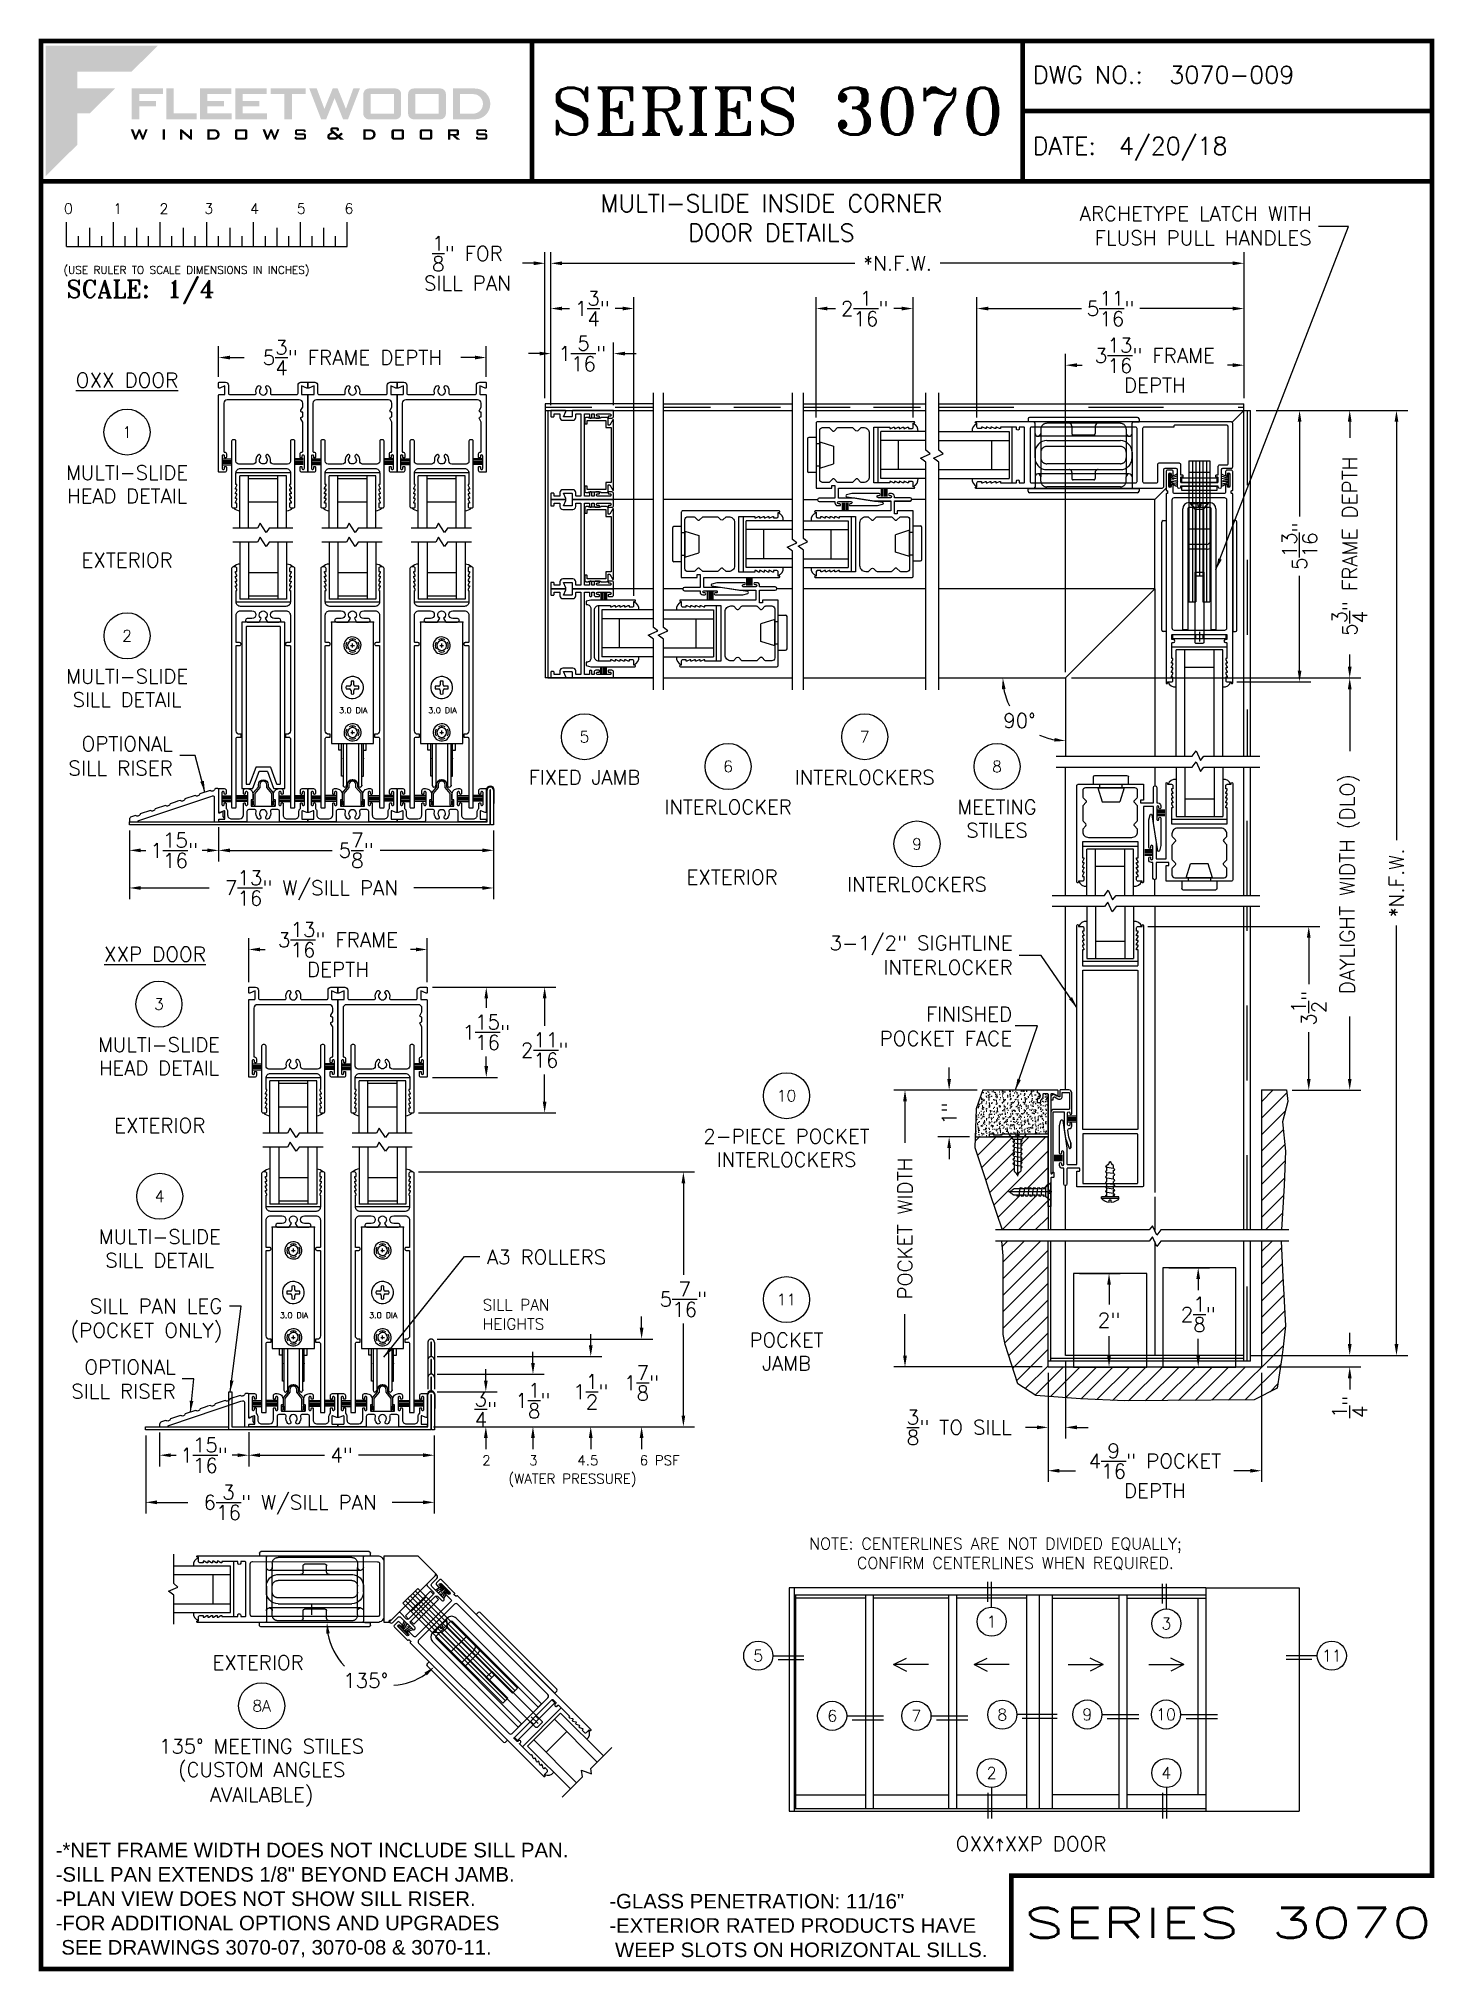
# Paper-space layout 'QUARTER SCALE' of a CAD drawing. Extents: x 0.3 to 7.8, y 0 to 10.3.
# The model-space entities are those that its viewports show. They can reach past a viewport. Long polylines and large blocks are cut down to what shows.
import ezdxf
from ezdxf.enums import TextEntityAlignment as Align

# ---------------------------------------------------------------- set-up
doc = ezdxf.new("R2010")
doc.units = 0
doc.header["$MEASUREMENT"] = 0
doc.linetypes.add('HIDDEN', pattern=[0.375, 0.25, -0.125])
doc.linetypes.add('PHANTOM2', pattern=[1.25, 0.625, -0.125, 0.125, -0.125, 0.125, -0.125])
doc.layers.get('0').update_dxf_attribs({"linetype": 'CONTINUOUS'})
doc.layers.get('DEFPOINTS').update_dxf_attribs({"color": 1, "linetype": 'CONTINUOUS'})
for name, color, linetype in [('ALUM-RED', 1, 'CONTINUOUS'), ('DIM', 7, 'CONTINUOUS'), ('ELEVATION TEXT', 7, 'CONTINUOUS'), ('FLUSH_PULLS', 5, 'CONTINUOUS'), ('FRAME', 1, 'CONTINUOUS'), ('GLASS-VINYL', 7, 'CONTINUOUS'), ('HEM COVER', 4, 'CONTINUOUS'), ('MISC', 7, 'CONTINUOUS'), ('OBJ', 1, 'CONTINUOUS'), ('RISER', 7, 'CONTINUOUS'), ('SASH', 5, 'CONTINUOUS'), ('SEAL', 7, 'CONTINUOUS'), ('SILL-PAN', 7, 'CONTINUOUS'), ('TEXT', 7, 'CONTINUOUS'), ('TITLE_BLOCK', 7, 'CONTINUOUS'), ('VENT', 5, 'CONTINUOUS')]:
    doc.layers.add(name, color=color, linetype=linetype)
doc.layers.add('VP', color=40, linetype='CONTINUOUS', plot=False)
doc.layers.get('VP').off()
doc.styles.add('ROMANS', font='romans')
doc.styles.add('ROMANT', font='romant')
doc.styles.add('SIMPLEX-050', font='simplex.shx', dxfattribs={"height": 0.05})
doc.styles.add('SIMPLEX-094', font='simplex.shx', dxfattribs={"height": 0.094})
doc.styles.get("Standard").update_dxf_attribs({"font": 'simplex.shx'})
doc.dimstyles.new('QUARTER SCALE', dxfattribs={"dimtxt": 0.078, "dimasz": 0.06, "dimexe": 0.06, "dimexo": 0.031, "dimgap": 0.039, "dimtad": 0, "dimtih": 1, "dimtoh": 1, "dimdec": 4, "dimlfac": 4, "dimzin": 0, "dimdsep": 46, "dimlunit": 4, "dimtxsty": 'Standard', "dimcen": 0.09, "dimadec": 0, "dimazin": 0, "dimtfac": 1, "dimtdec": 4, "dimtofl": 0, "dimtmove": 0, "dimatfit": 3, "dimfxl": 0, "dimtolj": 1, "dimtzin": 0, "dimarcsym": 0})
doc.dimstyles.get("Standard").update_dxf_attribs({"dimtxt": 0.18, "dimasz": 0.18, "dimexe": 0.18, "dimexo": 0.0625, "dimgap": 0.09, "dimtad": 0, "dimtih": 1, "dimtoh": 1, "dimdec": 4, "dimzin": 0, "dimdsep": 46, "dimtxsty": 'Standard', "dimcen": 0.09, "dimadec": 0, "dimazin": 0, "dimtfac": 1, "dimtdec": 4, "dimtofl": 0, "dimtmove": 0, "dimatfit": 3, "dimfxl": 0, "dimtolj": 1, "dimtzin": 0, "dimarcsym": 0})
pattern_1 = [(225, (25.07615, 43.26047), (0.1767767, -0.1767767), [])]

psp = doc.layouts.new('QUARTER SCALE')

# ---------------------------------------------------------------- texts
at = {"insert": (1.282554, 3.584856), "char_height": 0.078, "attachment_point": 3}
psp.add_mtext('SILL PAN LEG\\P(POCKET ONLY)', dxfattribs=at)
at = {"layer": 'DIM', "insert": (4.420974, 2.306246), "char_height": 0.062, "width": 2.45688516, "attachment_point": 1}
psp.add_mtext('NOTE: CENTERLINES ARE NOT DIVIDED EQUALLY;\\P      CONFIRM CENTERLINES WHEN REQUIRED.', dxfattribs=at)
at = {"layer": 'ELEVATION TEXT'}
for p in [(0.773117, 7.535457), (0.947851, 4.511966)]:
    psp.add_text('EXTERIOR', height=0.078, dxfattribs=at).set_placement(p, align=Align.MIDDLE_CENTER)
for s, insert, char_height, width, attachment_point in [('MULTI-SLIDE INSIDE CORNER DOOR DETAILS', (4.218539, 9.365102), 0.094, 2.1895927, 5), ('{\\LOXX DOOR}', (0.772875, 8.497952), 0.078, 0.81244837, 5), ('OPTIONAL\\PSILL RISER', (1.017452, 6.488002), 0.078, 0.88728276, 6), ('{\\LXXP DOOR}', (0.922344, 5.427643), 0.078, 1.2194, 5), ('A3 ROLLERS', (2.69663, 3.808063), 0.078, 1.2918, 4), ('OPTIONAL\\PSILL RISER', (1.033136, 3.154832), 0.078, 1.2918, 6)]:
    psp.add_mtext(s, dxfattribs=dict(at, insert=insert, char_height=char_height, width=width, attachment_point=attachment_point))
at = {"layer": 'TEXT'}
for s, p in [('EXTERIOR', (3.764308, 5.801153)), ('EXTERIOR', (1.229842, 1.599414)), ('OXX^ XXP DOOR', (5.204569, 0.629984))]:
    psp.add_text(s, height=0.078, dxfattribs=at).set_placement(p)
for s, p in [('1', (5.39631, 1.85778)), ('3', (6.330484, 1.847726)), ('5', (4.148367, 1.675738)), ('11', (7.215248, 1.675738)), ('6', (4.54371, 1.354082)), ('7', (4.99389, 1.354082)), ('8', (5.453287, 1.36053)), ('9', (5.907837, 1.361462)), ('10', (6.328729, 1.361462)), ('2', (5.39631, 1.04854)), ('4', (6.330484, 1.04854))]:
    psp.add_text(s, height=0.062, dxfattribs=at).set_placement(p, align=Align.MIDDLE_CENTER)
at = {"layer": 'TEXT', "char_height": 0.078}
for s, insert, width, attachment_point in [('ARCHETYPE LATCH WITH\\PFLUSH PULL HANDLES', (7.106995, 9.323573), 1.45220643, 6), ('3-1/2" SIGHTLINE\\PINTERLOCKER', (5.508531, 5.422494), 1.45220643, 6), ('\\A1;{\\fArial|b0|i0|c0|p34;-*NET FRAME WIDTH DOES NOT INCLUDE SILL PAN.\\P-SILL PAN EXTENDS 1/8" BEYOND EACH JAMB.\\P-PLAN VIEW DOES NOT SHOW SILL RISER.\\P-FOR ADDITIONAL OPTIONS AND UPGRADES\\P SEE DRAWINGS 3070-07, 3070-08 & 3070-11.}', (0.391225, 0.0625), 2.8532611, 7), ('\\A1;{\\fArial|b0|i0|c0|p34;-GLASS PENETRATION: 11/16"\\P-EXTERIOR RATED PRODUCTS HAVE\\P WEEP SLOTS ON HORIZONTAL SILLS.}', (3.351789, 0.0625), 2.29026462, 7)]:
    psp.add_mtext(s, dxfattribs=dict(at, insert=insert, width=width, attachment_point=attachment_point))
at = {"layer": 'TEXT', "insert": (5.505786, 5.146284), "char_height": 0.078, "attachment_point": 3}
psp.add_mtext('FINISHED\\PPOCKET FACE', dxfattribs=at)

msp = doc.modelspace()

# ---------------------------------------------------------------- blocks, each defined once
blk = doc.blocks.new('*D19')
at = {"layer": 'DEFPOINTS', "color": 0}
for p in [(0.873, 2.885), (2.416, 2.885), (2.416, 2.496)]:
    blk.add_point(p, dxfattribs=at)
at = {"layer": 'TEXT', "color": 0, "lineweight": -2}
for p, q in [((0.873, 2.854), (0.873, 2.436)), ((2.416, 2.854), (2.416, 2.436)), ((0.933, 2.496), (1.099, 2.496)), ((2.356, 2.496), (2.191, 2.496))]:
    blk.add_line(p, q, dxfattribs=at)
at = {"layer": 'TEXT', "color": 0}
for points in [[(0.933, 2.506), (0.933, 2.486), (0.873, 2.496)], [(2.356, 2.506), (2.356, 2.486), (2.416, 2.496)]]:
    blk.add_solid(points, dxfattribs=at)
at = {"layer": 'TEXT', "color": 0, "insert": (1.645, 2.496), "char_height": 0.078, "attachment_point": 5}
blk.add_mtext('\\A1;6{\\H1x;\\S3/16;}" W/SILL PAN', dxfattribs=at)
blk = doc.blocks.new('*D20')
at = {"layer": 'DEFPOINTS', "color": 0}
for p in [(1.424, 2.903), (2.416, 2.885), (2.416, 2.748)]:
    blk.add_point(p, dxfattribs=at)
at = {"layer": 'TEXT', "color": 0, "lineweight": -2}
for p, q in [((1.424, 2.872), (1.424, 2.688)), ((2.416, 2.854), (2.416, 2.688)), ((1.484, 2.748), (1.829, 2.748)), ((2.356, 2.748), (2.011, 2.748))]:
    blk.add_line(p, q, dxfattribs=at)
at = {"layer": 'TEXT', "color": 0}
for points in [[(1.484, 2.758), (1.484, 2.738), (1.424, 2.748)], [(2.356, 2.758), (2.356, 2.738), (2.416, 2.748)]]:
    blk.add_solid(points, dxfattribs=at)
at = {"layer": 'TEXT', "color": 0, "insert": (1.92, 2.748), "char_height": 0.078, "attachment_point": 5}
blk.add_mtext('\\A1;4"', dxfattribs=at)
blk = doc.blocks.new('*D21')
at = {"layer": 'DEFPOINTS', "color": 0}
for p in [(0.947, 2.9), (1.424, 2.903), (0.947, 2.748)]:
    blk.add_point(p, dxfattribs=at)
at = {"layer": 'TEXT', "color": 0, "lineweight": -2}
for p, q in [((0.947, 2.869), (0.947, 2.688)), ((1.424, 2.872), (1.424, 2.688)), ((1.007, 2.748), (1.035, 2.748)), ((1.364, 2.748), (1.336, 2.748))]:
    blk.add_line(p, q, dxfattribs=at)
at = {"layer": 'TEXT', "color": 0}
for points in [[(1.007, 2.758), (1.007, 2.738), (0.947, 2.748)], [(1.364, 2.758), (1.364, 2.738), (1.424, 2.748)]]:
    blk.add_solid(points, dxfattribs=at)
at = {"layer": 'TEXT', "color": 0, "insert": (1.185, 2.748), "char_height": 0.078, "attachment_point": 5}
blk.add_mtext('\\A1;1{\\H1x;\\S15/16;}"', dxfattribs=at)
blk = doc.blocks.new('*D22')
at = {"color": 0, "lineweight": -2}
for p, q in [((3.039, 8.365), (3.039, 9.183)), ((3.099, 9.123), (4.664, 9.123)), ((6.686, 9.123), (5.121, 9.123)), ((6.746, 8.402), (6.746, 9.183))]:
    blk.add_line(p, q, dxfattribs=at)
at = {"color": 0}
for points in [[(3.099, 9.133), (3.099, 9.113), (3.039, 9.123)], [(6.686, 9.133), (6.686, 9.113), (6.746, 9.123)]]:
    blk.add_solid(points, dxfattribs=at)
at = {"layer": 'DEFPOINTS', "color": 0}
for p in [(6.746, 9.123), (3.039, 8.334), (6.746, 8.371)]:
    blk.add_point(p, dxfattribs=at)
at = {"color": 0, "insert": (4.893, 9.123), "char_height": 0.078, "attachment_point": 5}
blk.add_mtext('\\A1;*N.F.W.', dxfattribs=at)
blk = doc.blocks.new('*D23')
at = {"color": 0, "lineweight": -2}
for p, q in [((3.039, 8.365), (3.039, 8.7)), ((3.375, 8.365), (3.375, 8.7)), ((2.979, 8.64), (2.919, 8.64)), ((3.435, 8.64), (3.495, 8.64))]:
    blk.add_line(p, q, dxfattribs=at)
at = {"color": 0}
for points in [[(2.979, 8.65), (2.979, 8.63), (3.039, 8.64)], [(3.435, 8.65), (3.435, 8.63), (3.375, 8.64)]]:
    blk.add_solid(points, dxfattribs=at)
at = {"layer": 'DEFPOINTS', "color": 0}
for p in [(3.375, 8.64), (3.039, 8.334), (3.375, 8.334)]:
    blk.add_point(p, dxfattribs=at)
at = {"color": 0, "insert": (3.207, 8.64), "char_height": 0.078, "attachment_point": 5}
blk.add_mtext('\\A1;1{\\H1.000000x;\\S5/16;}"', dxfattribs=at)
blk = doc.blocks.new('*D24')
at = {"layer": 'DEFPOINTS', "color": 0}
for p in [(6.78, 8.336), (6.746, 3.282), (7.561, 3.282)]:
    blk.add_point(p, dxfattribs=at)
at = {"layer": 'TEXT', "color": 0, "lineweight": -2}
for p, q in [((6.811, 8.336), (7.621, 8.336)), ((7.561, 8.276), (7.561, 6.038)), ((7.561, 3.342), (7.561, 5.581)), ((6.777, 3.282), (7.621, 3.282))]:
    blk.add_line(p, q, dxfattribs=at)
at = {"layer": 'TEXT', "color": 0}
for points in [[(7.551, 8.276), (7.571, 8.276), (7.561, 8.336)], [(7.551, 3.342), (7.571, 3.342), (7.561, 3.282)]]:
    blk.add_solid(points, dxfattribs=at)
at = {"layer": 'TEXT', "color": 0, "insert": (7.561, 5.809), "char_height": 0.078, "attachment_point": 5, "rotation": 90}
blk.add_mtext('\\A1;*N.F.W.', dxfattribs=at)
blk = doc.blocks.new('*D25')
at = {"layer": 'DEFPOINTS', "color": 0}
for p in [(6.746, 3.282), (6.839, 3.22), (7.311, 3.22)]:
    blk.add_point(p, dxfattribs=at)
at = {"layer": 'TEXT', "color": 0, "lineweight": -2}
for p, q in [((7.311, 3.342), (7.311, 3.402)), ((6.777, 3.282), (7.371, 3.282)), ((6.87, 3.22), (7.371, 3.22)), ((7.311, 3.16), (7.311, 3.1))]:
    blk.add_line(p, q, dxfattribs=at)
at = {"layer": 'TEXT', "color": 0}
for points in [[(7.301, 3.342), (7.321, 3.342), (7.311, 3.282)], [(7.301, 3.16), (7.321, 3.16), (7.311, 3.22)]]:
    blk.add_solid(points, dxfattribs=at)
at = {"layer": 'TEXT', "color": 0, "insert": (7.311, 3.007), "char_height": 0.078, "attachment_point": 5, "rotation": 90}
blk.add_mtext('\\A1;{\\H1x;\\S1/4;}"', dxfattribs=at)
blk = doc.blocks.new('*D26')
at = {"color": 0, "lineweight": -2}
for p, q in [((5.698, 3.189), (5.698, 2.605)), ((6.839, 3.189), (6.839, 2.605)), ((5.758, 2.665), (5.845, 2.665)), ((6.779, 2.665), (6.692, 2.665))]:
    blk.add_line(p, q, dxfattribs=at)
at = {"color": 0}
for points in [[(5.758, 2.675), (5.758, 2.655), (5.698, 2.665)], [(6.779, 2.675), (6.779, 2.655), (6.839, 2.665)]]:
    blk.add_solid(points, dxfattribs=at)
at = {"layer": 'DEFPOINTS', "color": 0}
for p in [(5.698, 3.22), (6.839, 3.22), (6.839, 2.665)]:
    blk.add_point(p, dxfattribs=at)
at = {"color": 0, "insert": (6.269, 2.665), "char_height": 0.078, "attachment_point": 5}
blk.add_mtext('\\A1;4{\\H1x;\\S9/16;}" POCKET\\PDEPTH', dxfattribs=at)
blk = doc.blocks.new('*D27')
at = {"color": 0, "lineweight": -2}
for p, q in [((5.866, 3.72), (6.084, 3.72)), ((6.024, 3.66), (6.024, 3.555)), ((6.024, 3.28), (6.024, 3.384)), ((5.866, 3.22), (6.084, 3.22))]:
    blk.add_line(p, q, dxfattribs=at)
at = {"color": 0}
for points in [[(6.014, 3.66), (6.034, 3.66), (6.024, 3.72)], [(6.014, 3.28), (6.034, 3.28), (6.024, 3.22)]]:
    blk.add_solid(points, dxfattribs=at)
at = {"layer": 'DEFPOINTS', "color": 0}
for p in [(5.835, 3.72), (6.024, 3.72), (5.835, 3.22)]:
    blk.add_point(p, dxfattribs=at)
at = {"color": 0, "insert": (6.024, 3.47), "char_height": 0.078, "attachment_point": 5}
blk.add_mtext('\\A1;2"', dxfattribs=at)
blk = doc.blocks.new('sectball')
blk.add_circle((0, 0), 0.125)
blk.add_attdef('NO', text='', height=0.062).set_placement((0, 0), align=Align.MIDDLE_CENTER)
for tag, p in [('LINE1', (0, -0.259)), ('LINE2', (0, -0.386)), ('LINE3', (0, -0.521))]:
    blk.add_attdef(tag, text='', height=0.078).set_placement(p, align=Align.CENTER)
blk = doc.blocks.new('*D28')
at = {"color": 0, "lineweight": -2}
for start, end in [(190.2444, 206.456), (245.473, 259.7556)]:
    blk.add_arc((5.792, 6.905), 0.336, start, end, dxfattribs=at)
at = {"color": 0}
for points in [[(5.451, 6.845), (5.471, 6.846), (5.456, 6.905)], [(5.733, 6.584), (5.731, 6.565), (5.792, 6.569)]]:
    blk.add_solid(points, dxfattribs=at)
at = {"layer": 'DEFPOINTS', "color": 0}
for p in [(4.961, 6.905), (5.792, 6.905), (5.792, 6.905), (5.624, 6.614), (5.792, 6.124)]:
    blk.add_point(p, dxfattribs=at)
at = {"color": 0, "insert": (5.545, 6.677), "char_height": 0.078, "attachment_point": 5}
blk.add_mtext('\\A1;90°', dxfattribs=at)
blk = doc.blocks.new('*D29')
at = {"layer": 'DEFPOINTS', "color": 0}
for p in [(2.378, 5.453), (1.424, 5.248), (2.378, 5.248)]:
    blk.add_point(p, dxfattribs=at)
at = {"layer": 'TEXT', "color": 0, "lineweight": -2}
for p, q in [((1.424, 5.279), (1.424, 5.513)), ((2.378, 5.279), (2.378, 5.513)), ((1.484, 5.453), (1.512, 5.453)), ((2.318, 5.453), (2.289, 5.453))]:
    blk.add_line(p, q, dxfattribs=at)
at = {"layer": 'TEXT', "color": 0}
for points in [[(1.484, 5.463), (1.484, 5.443), (1.424, 5.453)], [(2.318, 5.463), (2.318, 5.443), (2.378, 5.453)]]:
    blk.add_solid(points, dxfattribs=at)
at = {"layer": 'TEXT', "color": 0, "insert": (1.901, 5.453), "char_height": 0.078, "attachment_point": 5}
blk.add_mtext('\\A1;3{\\H1.000000x;\\S13/16;}" FRAME\\PDEPTH', dxfattribs=at)
blk = doc.blocks.new('*D30')
at = {"layer": 'DEFPOINTS', "color": 0}
for p in [(1.263, 6.138), (2.733, 6.12), (2.733, 5.983)]:
    blk.add_point(p, dxfattribs=at)
at = {"layer": 'TEXT', "color": 0, "lineweight": -2}
for p, q in [((1.263, 6.107), (1.263, 5.923)), ((2.733, 6.089), (2.733, 5.923)), ((1.323, 5.983), (1.87, 5.983)), ((2.673, 5.983), (2.126, 5.983))]:
    blk.add_line(p, q, dxfattribs=at)
at = {"layer": 'TEXT', "color": 0}
for points in [[(1.323, 5.993), (1.323, 5.973), (1.263, 5.983)], [(2.673, 5.993), (2.673, 5.973), (2.733, 5.983)]]:
    blk.add_solid(points, dxfattribs=at)
at = {"layer": 'TEXT', "color": 0, "insert": (1.998, 5.983), "char_height": 0.078, "attachment_point": 5}
blk.add_mtext('\\A1;5{\\H1.000000x;\\S7/8;}"', dxfattribs=at)
blk = doc.blocks.new('*D31')
at = {"layer": 'DEFPOINTS', "color": 0}
for p in [(0.786, 6.12), (2.733, 6.12), (2.733, 5.782)]:
    blk.add_point(p, dxfattribs=at)
at = {"layer": 'TEXT', "color": 0, "lineweight": -2}
for p, q in [((0.786, 6.089), (0.786, 5.722)), ((2.733, 6.089), (2.733, 5.722)), ((0.846, 5.782), (1.212, 5.782)), ((2.673, 5.782), (2.307, 5.782))]:
    blk.add_line(p, q, dxfattribs=at)
at = {"layer": 'TEXT', "color": 0}
for points in [[(0.846, 5.792), (0.846, 5.772), (0.786, 5.782)], [(2.673, 5.792), (2.673, 5.772), (2.733, 5.782)]]:
    blk.add_solid(points, dxfattribs=at)
at = {"layer": 'TEXT', "color": 0, "insert": (1.759, 5.782), "char_height": 0.078, "attachment_point": 5}
blk.add_mtext('\\A1;7{\\H1.000000x;\\S13/16;}" W/SILL PAN', dxfattribs=at)
blk = doc.blocks.new('*D32')
at = {"layer": 'DEFPOINTS', "color": 0}
for p in [(0.786, 6.12), (1.263, 6.138), (0.786, 5.983)]:
    blk.add_point(p, dxfattribs=at)
at = {"layer": 'TEXT', "color": 0, "lineweight": -2}
for p, q in [((1.263, 6.107), (1.263, 5.923)), ((0.786, 6.089), (0.786, 5.923)), ((0.846, 5.983), (0.874, 5.983)), ((1.203, 5.983), (1.175, 5.983))]:
    blk.add_line(p, q, dxfattribs=at)
at = {"layer": 'TEXT', "color": 0}
for points in [[(0.846, 5.993), (0.846, 5.973), (0.786, 5.983)], [(1.203, 5.993), (1.203, 5.973), (1.263, 5.983)]]:
    blk.add_solid(points, dxfattribs=at)
at = {"layer": 'TEXT', "color": 0, "insert": (1.025, 5.983), "char_height": 0.078, "attachment_point": 5}
blk.add_mtext('\\A1;1{\\H1x;\\S15/16;}"', dxfattribs=at)
blk = doc.blocks.new('*D33')
at = {"layer": 'DEFPOINTS', "color": 0}
for p in [(2.694, 8.619), (1.263, 8.484), (2.694, 8.484)]:
    blk.add_point(p, dxfattribs=at)
at = {"layer": 'TEXT', "color": 0, "lineweight": -2}
for p, q in [((1.263, 8.515), (1.263, 8.679)), ((1.323, 8.619), (1.399, 8.619)), ((2.634, 8.619), (2.558, 8.619)), ((2.694, 8.515), (2.694, 8.679))]:
    blk.add_line(p, q, dxfattribs=at)
at = {"layer": 'TEXT', "color": 0}
for points in [[(1.323, 8.629), (1.323, 8.609), (1.263, 8.619)], [(2.634, 8.629), (2.634, 8.609), (2.694, 8.619)]]:
    blk.add_solid(points, dxfattribs=at)
at = {"layer": 'TEXT', "color": 0, "insert": (1.978, 8.619), "char_height": 0.078, "attachment_point": 5}
blk.add_mtext('\\A1;5{\\H1.000000x;\\S3/4;}" FRAME DEPTH', dxfattribs=at)
blk = doc.blocks.new('*D34')
at = {"layer": 'DEFPOINTS', "color": 0}
for p in [(5.318, 8.881), (6.746, 8.371), (5.318, 8.268)]:
    blk.add_point(p, dxfattribs=at)
at = {"layer": 'TEXT', "color": 0, "lineweight": -2}
for p, q in [((5.318, 8.299), (5.318, 8.941)), ((6.746, 8.402), (6.746, 8.941)), ((5.378, 8.881), (5.876, 8.881)), ((6.686, 8.881), (6.188, 8.881))]:
    blk.add_line(p, q, dxfattribs=at)
at = {"layer": 'TEXT', "color": 0}
for points in [[(5.378, 8.891), (5.378, 8.871), (5.318, 8.881)], [(6.686, 8.891), (6.686, 8.871), (6.746, 8.881)]]:
    blk.add_solid(points, dxfattribs=at)
at = {"layer": 'TEXT', "color": 0, "insert": (6.032, 8.881), "char_height": 0.078, "attachment_point": 5}
blk.add_mtext('\\A1;5{\\H1.000000x;\\S11/16;}"', dxfattribs=at)
blk = doc.blocks.new('*D35')
at = {"layer": 'DEFPOINTS', "color": 0}
for p in [(6.78, 8.336), (6.677, 6.884), (7.043, 6.884)]:
    blk.add_point(p, dxfattribs=at)
at = {"layer": 'TEXT', "color": 0, "lineweight": -2}
for p, q in [((6.811, 8.336), (7.103, 8.336)), ((7.043, 8.276), (7.043, 7.768)), ((7.043, 6.944), (7.043, 7.452)), ((6.708, 6.884), (7.103, 6.884))]:
    blk.add_line(p, q, dxfattribs=at)
at = {"layer": 'TEXT', "color": 0}
for points in [[(7.033, 8.276), (7.053, 8.276), (7.043, 8.336)], [(7.033, 6.944), (7.053, 6.944), (7.043, 6.884)]]:
    blk.add_solid(points, dxfattribs=at)
at = {"layer": 'TEXT', "color": 0, "insert": (7.043, 7.61), "char_height": 0.078, "attachment_point": 5, "rotation": 90}
blk.add_mtext('\\A1;5{\\H1.000000x;\\S13/16;}"', dxfattribs=at)
blk = doc.blocks.new('Quarter')
for p, q in [((0.137, -0.35), (0.137, -0.219)), ((0.2, -0.35), (0.2, -0.294)), ((0.262, -0.35), (0.262, -0.249)), ((0.325, -0.35), (0.325, -0.294)), ((0.387, -0.35), (0.387, -0.219)), ((0.45, -0.35), (0.45, -0.294)), ((0.512, -0.35), (0.512, -0.249)), ((0.575, -0.35), (0.575, -0.294)), ((0.637, -0.35), (0.637, -0.219)), ((0.7, -0.35), (0.7, -0.294)), ((0.762, -0.35), (0.762, -0.249)), ((0.825, -0.35), (0.825, -0.294)), ((0.887, -0.35), (0.887, -0.219)), ((0.95, -0.35), (0.95, -0.294)), ((1.012, -0.35), (1.012, -0.249)), ((1.075, -0.35), (1.075, -0.294)), ((1.137, -0.35), (1.137, -0.219)), ((1.2, -0.35), (1.2, -0.294)), ((1.262, -0.35), (1.262, -0.249)), ((1.325, -0.35), (1.325, -0.294)), ((1.387, -0.35), (1.387, -0.219)), ((1.45, -0.35), (1.45, -0.294)), ((1.512, -0.35), (1.512, -0.249)), ((1.575, -0.35), (1.575, -0.294)), ((1.637, -0.35), (1.637, -0.219)), ((0.137, -0.35), (1.637, -0.35))]:
    blk.add_line(p, q)
for s, p in [('0', (0.123, -0.174)), ('1', (0.387, -0.174)), ('2', (0.634, -0.175)), ('3', (0.874, -0.174)), ('4', (1.118, -0.175)), ('5', (1.368, -0.174)), ('6', (1.623, -0.174))]:
    blk.add_text(s, height=0.055).set_placement(p)
at = {"style": 'ROMANS'}
blk.add_text('(USE RULER TO SCALE DIMENSIONS IN INCHES)', height=0.04115, dxfattribs=at).set_placement((0.12, -0.495))
blk = doc.blocks.new('Fleetwood_Logo_6-10-15')
h = blk.add_hatch(color=154)
h.dxf.hatch_style = 1
h.paths.add_polyline_path([(0.2526, -0.0017), (0.0019, -0.0017), (0.0019, -0.2942), (0.0725, -0.2236), (0.0725, -0.1535), (0.1007, -0.1535), (0.1567, -0.0976), (0.0725, -0.0976), (0.0725, -0.0596), (0.1946, -0.0596)])
h = blk.add_hatch(color=251)
h.dxf.hatch_style = 1
h.paths.add_polyline_path([(0.2487, -0.1256), (0.2112, -0.1256), (0.2112, -0.1102), (0.2647, -0.1102), (0.2647, -0.0976), (0.1946, -0.0976), (0.1946, -0.1667), (0.2112, -0.1667), (0.2112, -0.1377), (0.2487, -0.1377)])
h = blk.add_hatch(color=251)
h.dxf.hatch_style = 1
h.paths.add_polyline_path([(0.2886, -0.0976), (0.272, -0.0976), (0.272, -0.1667), (0.3401, -0.1667), (0.3401, -0.1535), (0.2886, -0.1535)])
h = blk.add_hatch(color=251)
h.dxf.hatch_style = 1
h.paths.add_polyline_path([(0.4175, -0.0976), (0.3474, -0.0976), (0.3474, -0.1667), (0.4185, -0.1667), (0.4185, -0.1534), (0.364, -0.1534), (0.364, -0.1377), (0.4015, -0.1377), (0.4015, -0.1256), (0.364, -0.1256), (0.364, -0.1102), (0.4175, -0.1102)])
h = blk.add_hatch(color=251)
h.dxf.hatch_style = 1
h.paths.add_polyline_path([(0.4965, -0.0976), (0.4264, -0.0976), (0.4264, -0.1667), (0.4975, -0.1667), (0.4975, -0.1534), (0.443, -0.1534), (0.443, -0.1377), (0.4804, -0.1377), (0.4804, -0.1256), (0.443, -0.1256), (0.443, -0.1102), (0.4965, -0.1102)])
h = blk.add_hatch(color=251)
h.dxf.hatch_style = 1
h.paths.add_polyline_path([(0.5842, -0.0976), (0.5054, -0.0976), (0.5054, -0.1102), (0.5365, -0.1102), (0.5365, -0.1667), (0.5531, -0.1667), (0.5531, -0.1102), (0.5842, -0.1102)])
h = blk.add_hatch(color=251)
h.dxf.hatch_style = 1
h.paths.add_polyline_path([(0.6089, -0.0976), (0.5921, -0.0976), (0.6188, -0.1667), (0.63, -0.1667), (0.6489, -0.1192), (0.6679, -0.1667), (0.6789, -0.1667), (0.7056, -0.0976), (0.6908, -0.0976), (0.6742, -0.1433), (0.6558, -0.0976), (0.6446, -0.0976), (0.6261, -0.1433)])
h = blk.add_hatch(color=251)
h.dxf.hatch_style = 1
h.paths.add_polyline_path([(0.7853, -0.0976), (0.726, -0.0976, 0.414214), (0.7133, -0.1102), (0.7133, -0.154, 0.414214), (0.726, -0.1667), (0.7853, -0.1667, 0.414214), (0.798, -0.154), (0.798, -0.1102, 0.414214)])
h.paths.add_polyline_path([(0.7819, -0.1102), (0.7819, -0.154), (0.7294, -0.154), (0.7294, -0.1102)], flags=16)
h = blk.add_hatch(color=251)
h.dxf.hatch_style = 1
h.paths.add_polyline_path([(0.8856, -0.0976), (0.8262, -0.0976, 0.414214), (0.8136, -0.1102), (0.8136, -0.154, 0.414214), (0.8262, -0.1667), (0.8856, -0.1667, 0.414214), (0.8982, -0.154), (0.8982, -0.1102, 0.414214)])
h.paths.add_polyline_path([(0.8822, -0.1102), (0.8822, -0.154), (0.8296, -0.154), (0.8296, -0.1102)], flags=16)
h = blk.add_hatch(color=251)
h.dxf.hatch_style = 1
h.paths.add_polyline_path([(0.9632, -0.0976), (0.914, -0.0976), (0.914, -0.1667), (0.9632, -0.1667, 1)])
h.paths.add_polyline_path([(0.9301, -0.1102), (0.9593, -0.1102, -1), (0.9593, -0.154), (0.9301, -0.154)], flags=16)
h = blk.add_hatch(color=7)
h.dxf.hatch_style = 1
h.paths.add_polyline_path([(0.2301, -0.1891), (0.2251, -0.1891), (0.2196, -0.2043), (0.2134, -0.1891), (0.2097, -0.1891), (0.2035, -0.2043), (0.1978, -0.1891), (0.1922, -0.1891), (0.2011, -0.2121), (0.2048, -0.2121), (0.2112, -0.1963), (0.2175, -0.2121), (0.2212, -0.2121)])
h = blk.add_hatch(color=7)
h.dxf.hatch_style = 1
h.paths.add_polyline_path([(0.2691, -0.1891), (0.2637, -0.1891), (0.2637, -0.2118), (0.2637, -0.2121), (0.2691, -0.2121)])
h = blk.add_hatch(color=7)
h.dxf.hatch_style = 1
h.paths.add_polyline_path([(0.3077, -0.1964), (0.3259, -0.2121), (0.3298, -0.2121), (0.3298, -0.1891), (0.325, -0.1891), (0.325, -0.2047), (0.3067, -0.1891), (0.3029, -0.1891), (0.3029, -0.2121), (0.3077, -0.2121)])
h = blk.add_hatch(color=7)
h.dxf.hatch_style = 1
h.paths.add_polyline_path([(0.3801, -0.1891), (0.3637, -0.1891), (0.3637, -0.2121), (0.3801, -0.2121, 1)])
h.paths.add_polyline_path([(0.3691, -0.2079), (0.3691, -0.1933), (0.3788, -0.1933, -1), (0.3788, -0.2079)], flags=16)
h = blk.add_hatch(color=7)
h.dxf.hatch_style = 1
h.paths.add_polyline_path([(0.4537, -0.2079), (0.4537, -0.1933, 0.414214), (0.4495, -0.1891), (0.4297, -0.1891, 0.414214), (0.4255, -0.1933), (0.4255, -0.2079, 0.414214), (0.4297, -0.2121), (0.4495, -0.2121, 0.414214)])
h.paths.add_polyline_path([(0.4308, -0.2079), (0.4308, -0.1933), (0.4484, -0.1933), (0.4484, -0.2079)], flags=16)
h = blk.add_hatch(color=7)
h.dxf.hatch_style = 1
h.paths.add_polyline_path([(0.5253, -0.1891), (0.5203, -0.1891), (0.5148, -0.2043), (0.5087, -0.1891), (0.5049, -0.1891), (0.4988, -0.2043), (0.493, -0.1891), (0.4874, -0.1891), (0.4963, -0.2121), (0.5001, -0.2121), (0.5064, -0.1963), (0.5127, -0.2121), (0.5164, -0.2121)])
h = blk.add_hatch(color=7)
h.dxf.hatch_style = 1
h.paths.add_polyline_path([(0.5801, -0.1891), (0.5643, -0.1891, 0.414214), (0.56, -0.1933), (0.56, -0.1981, 0.414214), (0.5643, -0.2024), (0.58, -0.2024), (0.58, -0.2078), (0.5637, -0.2078), (0.5637, -0.2052), (0.5591, -0.2062), (0.5591, -0.2078, 0.414214), (0.5634, -0.2121), (0.5805, -0.2121, 0.414214), (0.5848, -0.2078), (0.5848, -0.2024, 0.414214), (0.5805, -0.1982), (0.5648, -0.1982), (0.5648, -0.193), (0.5798, -0.193), (0.5798, -0.1958), (0.5843, -0.1948), (0.5843, -0.1933, 0.414214)])
h = blk.add_hatch(color=7)
h.dxf.hatch_style = 1
h.paths.add_polyline_path([(0.645, -0.1913, -0.222262), (0.6447, -0.1906), (0.6447, -0.1892), (0.6535, -0.1892), (0.6535, -0.193), (0.6587, -0.1918), (0.6587, -0.189, 0.414214), (0.6544, -0.1847), (0.6437, -0.1847, 0.414214), (0.6394, -0.189), (0.6394, -0.1922, 0.222262), (0.6407, -0.1948), (0.6415, -0.1955), (0.6345, -0.1998, 0.260684), (0.6329, -0.2027), (0.6329, -0.2078, 0.414214), (0.6372, -0.2121), (0.6514, -0.2121, 0.17577), (0.6536, -0.2113), (0.657, -0.2085), (0.6614, -0.2121), (0.6699, -0.2121), (0.6613, -0.2049), (0.6676, -0.1997), (0.6637, -0.1964), (0.6574, -0.2017)])
h.paths.add_polyline_path([(0.6532, -0.2052), (0.6509, -0.2072, -0.17577), (0.6502, -0.2074), (0.6382, -0.2074), (0.6382, -0.2033, -0.260684), (0.6387, -0.2025), (0.6451, -0.1985)], flags=16)
h = blk.add_hatch(color=7)
h.dxf.hatch_style = 1
h.paths.add_polyline_path([(0.7294, -0.1891), (0.713, -0.1891), (0.713, -0.2121), (0.7294, -0.2121, 1)])
h.paths.add_polyline_path([(0.7184, -0.2079), (0.7184, -0.1933), (0.7281, -0.1933, -1), (0.7281, -0.2079)], flags=16)
h = blk.add_hatch(color=7)
h.dxf.hatch_style = 1
h.paths.add_polyline_path([(0.8045, -0.2079), (0.8045, -0.1933, 0.414214), (0.8003, -0.1891), (0.7805, -0.1891, 0.414214), (0.7763, -0.1933), (0.7763, -0.2079, 0.414214), (0.7805, -0.2121), (0.8003, -0.2121, 0.414214)])
h.paths.add_polyline_path([(0.7816, -0.2079), (0.7816, -0.1933), (0.7992, -0.1933), (0.7992, -0.2079)], flags=16)
h = blk.add_hatch(color=7)
h.dxf.hatch_style = 1
h.paths.add_polyline_path([(0.8678, -0.2079), (0.8678, -0.1933, 0.414214), (0.8636, -0.1891), (0.8438, -0.1891, 0.414214), (0.8396, -0.1933), (0.8396, -0.2079, 0.414214), (0.8438, -0.2121), (0.8636, -0.2121, 0.414214)])
h.paths.add_polyline_path([(0.8449, -0.2079), (0.8449, -0.1933), (0.8624, -0.1933), (0.8624, -0.2079)], flags=16)
h = blk.add_hatch(color=7)
h.dxf.hatch_style = 1
h.paths.add_polyline_path([(0.9277, -0.1993), (0.9277, -0.1933, 0.414214), (0.9235, -0.1891), (0.9028, -0.1891), (0.9028, -0.2121), (0.9082, -0.2121), (0.9082, -0.2035), (0.9131, -0.2035), (0.9224, -0.2121), (0.9303, -0.2121), (0.9197, -0.2035), (0.9235, -0.2035, 0.414214)])
h.paths.add_polyline_path([(0.9082, -0.1993), (0.9082, -0.1933), (0.9214, -0.1933, -0.414214), (0.9224, -0.1943), (0.9224, -0.1983, -0.414214), (0.9214, -0.1993)], flags=16)
h = blk.add_hatch(color=7)
h.dxf.hatch_style = 1
h.paths.add_polyline_path([(0.9867, -0.1982), (0.971, -0.1982), (0.971, -0.193), (0.9859, -0.193), (0.9859, -0.1958), (0.9905, -0.1948), (0.9905, -0.1933, 0.414214), (0.9863, -0.1891), (0.9705, -0.1891, 0.414214), (0.9662, -0.1933), (0.9662, -0.1981, 0.414214), (0.9705, -0.2024), (0.9862, -0.2024), (0.9862, -0.2078), (0.9699, -0.2078), (0.9699, -0.2052), (0.9653, -0.2062), (0.9653, -0.2078, 0.414214), (0.9696, -0.2121), (0.9867, -0.2121, 0.414214), (0.991, -0.2078), (0.991, -0.2024, 0.414214)])
blk = doc.blocks.new('A-SIZE_P_QS')
at = {"const_width": 0.025}
blk.add_lwpolyline([(7.751, 0.5), (7.751, 10.312), (0.313, 10.312), (0.313, 0), (5.501, 0), (5.501, 0.5)], close=True, dxfattribs=at)
for points in [[(2.938, 10.312), (2.938, 9.562)], [(5.563, 10.312), (5.563, 9.562)], [(5.563, 9.937), (7.751, 9.937)], [(0.313, 9.562), (7.751, 9.562)]]:
    blk.add_lwpolyline(points, dxfattribs=at)
at = {"xscale": 2.387023416083395, "yscale": 2.387023416083395, "zscale": 2.387023416083395}
blk.add_blockref('Fleetwood_Logo_6-10-15', (0.334, 10.291), dxfattribs=at)
blk.add_blockref('Quarter', (0.313, 9.562))
at = {"style": 'SIMPLEX-094'}
for s, p in [('DWG NO.:', (5.617, 10.084)), ('DATE:', (5.616, 9.704))]:
    blk.add_text(s, height=0.094, dxfattribs=at).set_placement(p)
for tag, p, style in [('DWG_NO', (6.346, 10.084), 'SIMPLEX-094'), ('DATE', (6.077, 9.704), 'SIMPLEX-094'), ('SCALE', (0.988, 8.939), 'ROMANT')]:
    blk.add_attdef(tag, p, '', height=0.094, dxfattribs=dict(style=style))
for tag, height, style, width, p, p2 in [('DWG_NO_F', 0.094, 'SIMPLEX-094', 1.745692, (6.347, 10.084), (7.683, 10.084)), ('PRODUCT', 0.25, 'ROMANT', 1.349007, (3.038, 9.812), (5.463, 9.812)), ('PRODUCT', 0.16, 'SIMPLEX-050', 20.447274, (5.57, 0.167), (7.751, 0.167))]:
    blk.add_attdef(tag, text='', height=height, dxfattribs=dict(style=style, width=width)).set_placement(p, p2, align=Align.FIT)
at = {"layer": 'TITLE_BLOCK', "style": 'ROMANT'}
blk.add_text('SCALE:', height=0.094, dxfattribs=at).set_placement((0.449, 8.939))
blk = doc.blocks.new('*D62')
at = {"color": 0, "lineweight": -2}
for p, q in [((6.343, 3.751), (6.561, 3.751)), ((6.501, 3.691), (6.501, 3.631)), ((6.501, 3.28), (6.501, 3.371)), ((6.343, 3.22), (6.561, 3.22))]:
    blk.add_line(p, q, dxfattribs=at)
at = {"color": 0}
for points in [[(6.491, 3.691), (6.511, 3.691), (6.501, 3.751)], [(6.491, 3.28), (6.511, 3.28), (6.501, 3.22)]]:
    blk.add_solid(points, dxfattribs=at)
at = {"layer": 'DEFPOINTS', "color": 0}
for p in [(6.312, 3.751), (6.501, 3.751), (6.312, 3.22)]:
    blk.add_point(p, dxfattribs=at)
at = {"color": 0, "insert": (6.501, 3.501), "char_height": 0.078, "attachment_point": 5}
blk.add_mtext('\\A1;2{\\H1.000000x;\\S1/8;}"', dxfattribs=at)
blk = doc.blocks.new('*D63')
at = {"layer": 'DEFPOINTS', "color": 0}
for p in [(5.169, 4.701), (5.35, 4.701), (5.309, 4.451)]:
    blk.add_point(p, dxfattribs=at)
at = {"layer": 'TEXT', "color": 0, "lineweight": -2}
for p, q in [((5.169, 4.761), (5.169, 4.821)), ((5.319, 4.701), (5.109, 4.701)), ((5.278, 4.451), (5.109, 4.451)), ((5.169, 4.391), (5.169, 4.331))]:
    blk.add_line(p, q, dxfattribs=at)
at = {"layer": 'TEXT', "color": 0}
for points in [[(5.159, 4.761), (5.179, 4.761), (5.169, 4.701)], [(5.159, 4.391), (5.179, 4.391), (5.169, 4.451)]]:
    blk.add_solid(points, dxfattribs=at)
at = {"layer": 'TEXT', "color": 0, "insert": (5.169, 4.576), "char_height": 0.078, "attachment_point": 5, "rotation": 90}
blk.add_mtext('\\A1;1"', dxfattribs=at)
blk = doc.blocks.new('*D64')
at = {"layer": 'DEFPOINTS', "color": 0}
for p in [(5.792, 6.905), (6.973, 4.701), (7.311, 4.701)]:
    blk.add_point(p, dxfattribs=at)
at = {"layer": 'TEXT', "color": 0, "lineweight": -2}
for p, q in [((5.823, 6.905), (7.371, 6.905)), ((7.311, 6.845), (7.311, 6.513)), ((7.311, 4.761), (7.311, 5.094)), ((7.004, 4.701), (7.371, 4.701))]:
    blk.add_line(p, q, dxfattribs=at)
at = {"layer": 'TEXT', "color": 0}
for points in [[(7.301, 6.845), (7.321, 6.845), (7.311, 6.905)], [(7.301, 4.761), (7.321, 4.761), (7.311, 4.701)]]:
    blk.add_solid(points, dxfattribs=at)
at = {"layer": 'TEXT', "color": 0, "insert": (7.311, 5.803), "char_height": 0.078, "attachment_point": 5, "rotation": 90}
blk.add_mtext('\\A1;DAYLIGHT WIDTH (DLO)', dxfattribs=at)
blk = doc.blocks.new('*D65')
at = {"color": 0, "lineweight": -2}
for p, q in [((3.039, 8.365), (3.039, 8.941)), ((3.483, 7.345), (3.483, 8.941)), ((3.099, 8.881), (3.139, 8.881)), ((3.423, 8.881), (3.384, 8.881))]:
    blk.add_line(p, q, dxfattribs=at)
at = {"color": 0}
for points in [[(3.099, 8.891), (3.099, 8.871), (3.039, 8.881)], [(3.423, 8.891), (3.423, 8.871), (3.483, 8.881)]]:
    blk.add_solid(points, dxfattribs=at)
at = {"layer": 'DEFPOINTS', "color": 0}
for p in [(3.483, 8.881), (3.039, 8.334), (3.483, 7.314)]:
    blk.add_point(p, dxfattribs=at)
at = {"color": 0, "insert": (3.261, 8.881), "char_height": 0.078, "attachment_point": 5}
blk.add_mtext('\\A1;1{\\H1.000000x;\\S3/4;}"', dxfattribs=at)
blk = doc.blocks.new('*D66')
at = {"layer": 'DEFPOINTS', "color": 0}
for p in [(5.35, 4.701), (4.933, 3.22), (5.698, 3.22)]:
    blk.add_point(p, dxfattribs=at)
at = {"layer": 'TEXT', "color": 0, "lineweight": -2}
for p, q in [((5.319, 4.701), (4.873, 4.701)), ((4.933, 4.641), (4.933, 4.419)), ((4.933, 3.28), (4.933, 3.502)), ((5.667, 3.22), (4.873, 3.22))]:
    blk.add_line(p, q, dxfattribs=at)
at = {"layer": 'TEXT', "color": 0}
for points in [[(4.923, 4.641), (4.943, 4.641), (4.933, 4.701)], [(4.923, 3.28), (4.943, 3.28), (4.933, 3.22)]]:
    blk.add_solid(points, dxfattribs=at)
at = {"layer": 'TEXT', "color": 0, "insert": (4.933, 3.961), "char_height": 0.078, "attachment_point": 5, "rotation": 90}
blk.add_mtext('\\A1;POCKET WIDTH', dxfattribs=at)
blk = doc.blocks.new('*D67')
at = {"color": 0, "lineweight": -2}
for p, q in [((4.458, 8.299), (4.458, 8.941)), ((4.976, 8.299), (4.976, 8.941)), ((4.518, 8.881), (4.561, 8.881)), ((4.916, 8.881), (4.873, 8.881))]:
    blk.add_line(p, q, dxfattribs=at)
at = {"color": 0}
for points in [[(4.518, 8.891), (4.518, 8.871), (4.458, 8.881)], [(4.916, 8.891), (4.916, 8.871), (4.976, 8.881)]]:
    blk.add_solid(points, dxfattribs=at)
at = {"layer": 'DEFPOINTS', "color": 0}
for p in [(4.458, 8.881), (4.458, 8.268), (4.976, 8.268)]:
    blk.add_point(p, dxfattribs=at)
at = {"color": 0, "insert": (4.717, 8.881), "char_height": 0.078, "attachment_point": 5}
blk.add_mtext('\\A1;2{\\H1.000000x;\\S1/16;}"', dxfattribs=at)
blk = doc.blocks.new('*D68')
at = {"color": 0, "lineweight": -2}
for p, q in [((5.792, 6.936), (5.792, 8.638)), ((6.746, 8.402), (6.746, 8.638)), ((5.852, 8.578), (5.881, 8.578)), ((6.686, 8.578), (6.657, 8.578))]:
    blk.add_line(p, q, dxfattribs=at)
at = {"color": 0}
for points in [[(5.852, 8.588), (5.852, 8.568), (5.792, 8.578)], [(6.686, 8.588), (6.686, 8.568), (6.746, 8.578)]]:
    blk.add_solid(points, dxfattribs=at)
at = {"layer": 'DEFPOINTS', "color": 0}
for p in [(6.746, 8.578), (6.746, 8.371), (5.792, 6.905)]:
    blk.add_point(p, dxfattribs=at)
at = {"color": 0, "insert": (6.269, 8.578), "char_height": 0.078, "attachment_point": 5}
blk.add_mtext('\\A1;3{\\H1x;\\S13/16;}" FRAME\\PDEPTH', dxfattribs=at)
blk = doc.blocks.new('*D69')
at = {"layer": 'DEFPOINTS', "color": 0}
for p in [(6.78, 8.336), (5.792, 6.905), (7.311, 6.905)]:
    blk.add_point(p, dxfattribs=at)
at = {"layer": 'TEXT', "color": 0, "lineweight": -2}
for p, q in [((6.811, 8.336), (7.371, 8.336)), ((7.311, 8.276), (7.311, 8.189)), ((7.311, 6.965), (7.311, 7.03)), ((5.823, 6.905), (7.371, 6.905))]:
    blk.add_line(p, q, dxfattribs=at)
at = {"layer": 'TEXT', "color": 0}
for points in [[(7.301, 8.276), (7.321, 8.276), (7.311, 8.336)], [(7.301, 6.965), (7.321, 6.965), (7.311, 6.905)]]:
    blk.add_solid(points, dxfattribs=at)
at = {"layer": 'TEXT', "color": 0, "insert": (7.311, 7.61), "char_height": 0.078, "attachment_point": 5, "rotation": 90}
blk.add_mtext('\\A1;5{\\H1.000000x;\\S3/4;}" FRAME DEPTH', dxfattribs=at)
blk = doc.blocks.new('*D40')
at = {"layer": 'DEFPOINTS', "color": 0}
for p in [(-2.517, 6.025), (-1.392, 6.025), (-2.535, 5.556)]:
    blk.add_point(p, dxfattribs=at)
at = {"layer": 'MISC', "color": 0, "lineweight": -2}
for p, q in [((-1.392, 6.085), (-1.392, 6.145)), ((-2.486, 6.025), (-1.332, 6.025)), ((-2.504, 5.556), (-1.332, 5.556)), ((-1.392, 5.496), (-1.392, 5.436))]:
    blk.add_line(p, q, dxfattribs=at)
at = {"layer": 'MISC', "color": 0}
for points in [[(-1.402, 6.085), (-1.382, 6.085), (-1.392, 6.025)], [(-1.402, 5.496), (-1.382, 5.496), (-1.392, 5.556)]]:
    blk.add_solid(points, dxfattribs=at)
at = {"layer": 'MISC', "color": 0, "insert": (-1.392, 5.79), "char_height": 0.078, "attachment_point": 5}
blk.add_mtext('\\A1;1{\\H1.000000x;\\S7/8;}"', dxfattribs=at)
blk = doc.blocks.new('*D42')
at = {"layer": 'DEFPOINTS', "color": 0}
for p in [(-2.517, 5.837), (-1.973, 5.837), (-2.535, 5.556)]:
    blk.add_point(p, dxfattribs=at)
at = {"layer": 'MISC', "color": 0, "lineweight": -2}
for p, q in [((-1.973, 5.897), (-1.973, 5.957)), ((-2.486, 5.837), (-1.913, 5.837)), ((-2.504, 5.556), (-1.913, 5.556)), ((-1.973, 5.496), (-1.973, 5.436))]:
    blk.add_line(p, q, dxfattribs=at)
at = {"layer": 'MISC', "color": 0}
for points in [[(-1.983, 5.897), (-1.963, 5.897), (-1.973, 5.837)], [(-1.983, 5.496), (-1.963, 5.496), (-1.973, 5.556)]]:
    blk.add_solid(points, dxfattribs=at)
at = {"layer": 'MISC', "color": 0, "insert": (-1.973, 5.696), "char_height": 0.078, "attachment_point": 5}
blk.add_mtext('\\A1;1{\\H1.000000x;\\S1/8;}"', dxfattribs=at)
blk = doc.blocks.new('*D41')
at = {"layer": 'DEFPOINTS', "color": 0}
for p in [(-2.517, 5.931), (-1.664, 5.931), (-2.535, 5.556)]:
    blk.add_point(p, dxfattribs=at)
at = {"layer": 'MISC', "color": 0, "lineweight": -2}
for p, q in [((-1.664, 5.991), (-1.664, 6.051)), ((-2.486, 5.931), (-1.604, 5.931)), ((-2.504, 5.556), (-1.604, 5.556)), ((-1.664, 5.496), (-1.664, 5.436))]:
    blk.add_line(p, q, dxfattribs=at)
at = {"layer": 'MISC', "color": 0}
for points in [[(-1.674, 5.991), (-1.654, 5.991), (-1.664, 5.931)], [(-1.674, 5.496), (-1.654, 5.496), (-1.664, 5.556)]]:
    blk.add_solid(points, dxfattribs=at)
at = {"layer": 'MISC', "color": 0, "insert": (-1.664, 5.743), "char_height": 0.078, "attachment_point": 5}
blk.add_mtext('\\A1;1{\\H1.000000x;\\S1/2;}"', dxfattribs=at)
blk = doc.blocks.new('*D43')
at = {"layer": 'DEFPOINTS', "color": 0}
for p in [(-2.517, 5.743), (-2.535, 5.556), (-2.225, 5.556)]:
    blk.add_point(p, dxfattribs=at)
at = {"layer": 'TEXT', "color": 0, "lineweight": -2}
for p, q in [((-2.225, 5.803), (-2.225, 5.863)), ((-2.486, 5.743), (-2.165, 5.743)), ((-2.504, 5.556), (-2.165, 5.556)), ((-2.225, 5.496), (-2.225, 5.436))]:
    blk.add_line(p, q, dxfattribs=at)
at = {"layer": 'TEXT', "color": 0}
for points in [[(-2.235, 5.803), (-2.215, 5.803), (-2.225, 5.743)], [(-2.235, 5.496), (-2.215, 5.496), (-2.225, 5.556)]]:
    blk.add_solid(points, dxfattribs=at)
at = {"layer": 'TEXT', "color": 0, "insert": (-2.225, 5.649), "char_height": 0.078, "attachment_point": 5}
blk.add_mtext('\\A1;{\\H1.000000x;\\S3/4;}"', dxfattribs=at)
blk = doc.blocks.new('*D70')
at = {"color": 0, "lineweight": -2}
for p, q in [((2.406, 5.251), (2.754, 5.251)), ((2.694, 5.191), (2.694, 5.14)), ((2.694, 4.829), (2.694, 4.88)), ((2.406, 4.769), (2.754, 4.769))]:
    blk.add_line(p, q, dxfattribs=at)
at = {"color": 0}
for points in [[(2.684, 5.191), (2.704, 5.191), (2.694, 5.251)], [(2.684, 4.829), (2.704, 4.829), (2.694, 4.769)]]:
    blk.add_solid(points, dxfattribs=at)
at = {"layer": 'DEFPOINTS', "color": 0}
for p in [(2.375, 5.251), (2.375, 4.769), (2.694, 4.769)]:
    blk.add_point(p, dxfattribs=at)
at = {"color": 0, "insert": (2.694, 5.01), "char_height": 0.078, "attachment_point": 5}
blk.add_mtext('\\A1;1{\\H1.000000x;\\S15/16;}"', dxfattribs=at)
blk = doc.blocks.new('*D71')
at = {"color": 0, "lineweight": -2}
for p, q in [((2.406, 5.251), (3.066, 5.251)), ((3.006, 5.191), (3.006, 5.045)), ((3.006, 4.639), (3.006, 4.785)), ((2.332, 4.579), (3.066, 4.579))]:
    blk.add_line(p, q, dxfattribs=at)
at = {"color": 0}
for points in [[(2.996, 5.191), (3.016, 5.191), (3.006, 5.251)], [(2.996, 4.639), (3.016, 4.639), (3.006, 4.579)]]:
    blk.add_solid(points, dxfattribs=at)
at = {"layer": 'DEFPOINTS', "color": 0}
for p in [(2.375, 5.251), (2.301, 4.579), (3.006, 4.579)]:
    blk.add_point(p, dxfattribs=at)
at = {"color": 0, "insert": (3.006, 4.915), "char_height": 0.078, "attachment_point": 5}
blk.add_mtext('\\A1;2{\\H1x;\\S11/16;}"', dxfattribs=at)
blk = doc.blocks.new('*D72')
at = {"layer": 'DEFPOINTS', "color": 0}
for p in [(2.301, 4.263), (2.382, 2.9), (3.748, 2.9)]:
    blk.add_point(p, dxfattribs=at)
at = {"layer": 'TEXT', "color": 0, "lineweight": -2}
for p, q in [((2.332, 4.263), (3.808, 4.263)), ((3.748, 4.203), (3.748, 3.712)), ((3.748, 2.96), (3.748, 3.452)), ((2.413, 2.9), (3.808, 2.9))]:
    blk.add_line(p, q, dxfattribs=at)
at = {"layer": 'TEXT', "color": 0}
for points in [[(3.738, 4.203), (3.758, 4.203), (3.748, 4.263)], [(3.738, 2.96), (3.758, 2.96), (3.748, 2.9)]]:
    blk.add_solid(points, dxfattribs=at)
at = {"layer": 'TEXT', "color": 0, "insert": (3.748, 3.582), "char_height": 0.078, "attachment_point": 5}
blk.add_mtext('\\A1;5{\\H1.000000x;\\S7/16;}"', dxfattribs=at)
blk = doc.blocks.new('*D73')
at = {"color": 0, "lineweight": -2}
for start, end in [(190.2488, 223.7604), (273.738, 304.7509)]:
    blk.add_arc((2.178, 1.853), 0.336, start, end, dxfattribs=at)
at = {"color": 0}
for points in [[(1.838, 1.793), (1.857, 1.795), (1.842, 1.853)], [(2.363, 1.585), (2.376, 1.57), (2.416, 1.616)]]:
    blk.add_solid(points, dxfattribs=at)
at = {"layer": 'DEFPOINTS', "color": 0}
for p in [(1.15, 1.853), (2.112, 1.853), (2.287, 1.744), (1.941, 1.616), (3.002, 1.03)]:
    blk.add_point(p, dxfattribs=at)
at = {"color": 0, "insert": (2.049, 1.543), "char_height": 0.078, "attachment_point": 5}
blk.add_mtext('\\A1;135°', dxfattribs=at)
blk = doc.blocks.new('*D74')
at = {"layer": 'DEFPOINTS', "color": 0}
for p in [(3.008, 9.123), (3.008, 8.371), (3.039, 8.334)]:
    blk.add_point(p, dxfattribs=at)
at = {"layer": 'MISC', "color": 0, "lineweight": -2}
for p, q in [((2.948, 9.123), (2.888, 9.123)), ((3.008, 8.402), (3.008, 9.183)), ((3.039, 8.365), (3.039, 9.183)), ((3.099, 9.123), (3.159, 9.123))]:
    blk.add_line(p, q, dxfattribs=at)
at = {"layer": 'MISC', "color": 0}
for points in [[(2.948, 9.133), (2.948, 9.113), (3.008, 9.123)], [(3.099, 9.133), (3.099, 9.113), (3.039, 9.123)]]:
    blk.add_solid(points, dxfattribs=at)
at = {"layer": 'MISC', "color": 0, "insert": (2.593, 9.123), "char_height": 0.078, "attachment_point": 5}
blk.add_mtext('\\A1;{\\H1.000000x;\\S1/8;}" FOR\\PSILL PAN', dxfattribs=at)
blk = doc.blocks.new('*D75')
at = {"layer": 'DEFPOINTS', "color": 0}
for p in [(5.698, 3.22), (5.792, 3.282), (5.792, 2.897)]:
    blk.add_point(p, dxfattribs=at)
at = {"layer": 'TEXT', "color": 0, "lineweight": -2}
for p, q in [((5.792, 3.251), (5.792, 2.837)), ((5.698, 3.189), (5.698, 2.837)), ((5.638, 2.897), (5.578, 2.897)), ((5.852, 2.897), (5.912, 2.897))]:
    blk.add_line(p, q, dxfattribs=at)
at = {"layer": 'TEXT', "color": 0}
for points in [[(5.638, 2.907), (5.638, 2.887), (5.698, 2.897)], [(5.852, 2.907), (5.852, 2.887), (5.792, 2.897)]]:
    blk.add_solid(points, dxfattribs=at)
at = {"layer": 'TEXT', "color": 0, "insert": (5.223, 2.897), "char_height": 0.078, "attachment_point": 5}
blk.add_mtext('\\A1;{\\H1x;\\S3/8;}" TO SILL', dxfattribs=at)
blk = doc.blocks.new('*D79')
at = {"layer": 'DEFPOINTS', "color": 0}
for p in [(6.2, 5.576), (7.092, 5.576), (6.973, 4.701)]:
    blk.add_point(p, dxfattribs=at)
at = {"layer": 'TEXT', "color": 0, "lineweight": -2}
for p, q in [((6.231, 5.576), (7.152, 5.576)), ((7.092, 5.516), (7.092, 5.267)), ((7.092, 4.761), (7.092, 5.011)), ((7.004, 4.701), (7.152, 4.701))]:
    blk.add_line(p, q, dxfattribs=at)
at = {"layer": 'TEXT', "color": 0}
for points in [[(7.082, 5.516), (7.102, 5.516), (7.092, 5.576)], [(7.082, 4.761), (7.102, 4.761), (7.092, 4.701)]]:
    blk.add_solid(points, dxfattribs=at)
at = {"layer": 'TEXT', "color": 0, "insert": (7.092, 5.139), "char_height": 0.078, "attachment_point": 5, "rotation": 90}
blk.add_mtext('\\A1;3{\\H1x;\\S1/2;}"', dxfattribs=at)
blk = doc.blocks.new('A$C72B7364F')
at = {"linetype": 'Continuous'}
for p, q in [((0, 0.052), (0.013, 0.052)), ((0, 0.042), (0.013, 0.042)), ((0.013, 0.052), (0.013, 0.042)), ((0.022, 0.093), (0.031, 0.093)), ((0.022, 0.093), (0.022, 0)), ((0.031, 0.093), (0.031, 0)), ((0.031, 0.064), (0.043, 0.064)), ((0.036, 0.029), (0.054, 0.029)), ((0.049, 0.065), (0.054, 0.028)), ((0.049, 0.064), (0.066, 0.064)), ((0.06, 0.029), (0.077, 0.029)), ((0.072, 0.065), (0.078, 0.028)), ((0.072, 0.064), (0.09, 0.064)), ((0.084, 0.029), (0.101, 0.029)), ((0.096, 0.065), (0.101, 0.028)), ((0.096, 0.064), (0.113, 0.064)), ((0.113, 0.029), (0.131, 0.029)), ((0.125, 0.065), (0.131, 0.028)), ((0.125, 0.064), (0.143, 0.064)), ((0.143, 0.029), (0.16, 0.029)), ((0.155, 0.065), (0.16, 0.028)), ((0.155, 0.064), (0.173, 0.064)), ((0.17, 0.029), (0.187, 0.029)), ((0.182, 0.065), (0.187, 0.028)), ((0.182, 0.064), (0.199, 0.064)), ((0.193, 0.029), (0.199, 0.029)), ((0.219, 0.045), (0.219, 0.048)), ((0.022, 0), (0.031, 0))]:
    blk.add_line(p, q, dxfattribs=at)
for centre, radius, start, end in [((0.06, 0.047), 0.0599, 128.718, 175.226), ((0.06, 0.047), 0.0599, 184.774, 231.282), ((0.036, 0.029), 0.00611, 212.4827, 0), ((0.043, 0.064), 0.00611, 0, 180), ((0.06, 0.029), 0.00611, 180, 0), ((0.06, 0.029), 0.00611, 180, 0), ((0.066, 0.064), 0.00611, 0, 180), ((0.084, 0.029), 0.00611, 180, 0), ((0.09, 0.064), 0.00611, 0, 180), ((0.107, 0.029), 0.00611, 180, 0), ((0.107, 0.029), 0.00611, 180, 0), ((0.119, 0.064), 0.00611, 0, 180), ((0.137, 0.029), 0.00611, 180, 0), ((0.137, 0.029), 0.00611, 180, 0), ((0.149, 0.064), 0.00611, 0, 180), ((0.166, 0.029), 0.00611, 180, 0), ((0.166, 0.029), 0.00611, 180, 0), ((0.176, 0.064), 0.00611, 0, 180), ((0.193, 0.029), 0.00611, 180, 0), ((0.23, 0.086), 0.038, 215.4362, 249.2949), ((0.23, 0.007), 0.038, 110.7051, 144.5638), ((0.216, 0.048), 0.00249, 0, 78.2349), ((0.216, 0.045), 0.00249, 281.7651, 0)]:
    blk.add_arc(centre, radius, start, end, dxfattribs=at)
blk = doc.blocks.new('A$C1D443341')
for p, q in [((0, 0.719), (0, 0.031)), ((0.188, 0.75), (0.031, 0.75)), ((0.188, 0.75), (0.188, 0)), ((0.264, 0.615), (0.188, 0.615)), ((0.264, 0.656), (0.562, 0.563)), ((0.264, 0.656), (0.264, 0.094)), ((0.562, 0.563), (0.562, 0.187)), ((0.188, 0), (0.031, 0)), ((0.264, 0.135), (0.188, 0.135)), ((0.264, 0.094), (0.562, 0.187))]:
    blk.add_line(p, q)
for centre, start, end in [((0.031, 0.719), 90, 180), ((0.031, 0.031), 180, 270)]:
    blk.add_arc(centre, 0.031, start, end)
blk = doc.blocks.new('3006 STD POST-INTERLOCKER')
for points in [[(-2.074, -0.666), (-2.074, -0.58, -0.414214), (-2.043, -0.55), (-1.974, -0.55), (-1.974, -0.58), (-1.954, -0.58), (-1.894, -0.55), (-1.874, -0.55), (-1.874, -0.58), (-1.854, -0.58), (-1.794, -0.55), (-1.774, -0.55), (-1.774, -0.58), (-1.754, -0.58), (-1.694, -0.55), (-1.674, -0.55), (-1.674, -0.58), (-1.654, -0.58), (-1.594, -0.55), (-1.574, -0.55), (-1.574, -0.58), (-1.231, -0.58), (-1.231, 0.61), (-1.574, 0.61), (-1.574, 0.581), (-1.594, 0.581), (-1.654, 0.61), (-1.674, 0.61), (-1.674, 0.581), (-1.694, 0.581), (-1.754, 0.61), (-1.774, 0.61), (-1.774, 0.581), (-1.794, 0.581), (-1.854, 0.61), (-1.874, 0.61), (-1.874, 0.581), (-1.894, 0.581), (-1.954, 0.61), (-1.974, 0.61), (-1.974, 0.581), (-2.043, 0.581, -0.414214), (-2.074, 0.611), (-2.074, 0.696), (-2.094, 0.696, -0.999996), (-2.094, 0.728), (-0.031, 0.728, -0.414214), (0, 0.697), (0, -0.697), (-0.338, -0.697), (-0.338, -0.635), (-0.4, -0.635), (-0.4, -0.908), (-0.066, -0.908, -1), (-0.066, -0.979), (-0.4, -0.979), (-0.4, -1.006, -0.414214), (-0.462, -1.068), (-0.504, -1.068, -1), (-0.504, -1.028), (-0.484, -1.028, 0.999996), (-0.484, -0.979), (-0.744, -0.979, 1.000003), (-0.744, -1.028), (-0.724, -1.028, -0.999994), (-0.724, -1.068), (-1.312, -1.068), (-1.422, -1.039, -0.811415), (-1.42, -1), (-0.828, -0.908), (-0.478, -0.908), (-0.478, -0.697), (-2.094, -0.697, -0.999996), (-2.094, -0.666), (-2.074, -0.666)], [(-0.891, 0.535), (-0.96, 0.604), (-1.012, 0.604, 0.414214), (-1.137, 0.479), (-1.137, -0.447, 0.414214), (-1.012, -0.572), (-0.973, -0.572, 0.198912), (-0.951, -0.563), (-0.891, -0.504, -0.414214), (-0.847, -0.504), (-0.787, -0.563, 0.198912), (-0.765, -0.572), (-0.473, -0.572, 0.198912), (-0.451, -0.563), (-0.391, -0.504, -0.414214), (-0.347, -0.504), (-0.287, -0.563, 0.198912), (-0.265, -0.572), (-0.138, -0.572, 0.414214), (-0.076, -0.51), (-0.076, 0.542, 0.414214), (-0.138, 0.604), (-0.265, 0.604, 0.198912), (-0.287, 0.594), (-0.347, 0.535, -0.414214), (-0.391, 0.535), (-0.451, 0.594, 0.198912), (-0.473, 0.604), (-0.765, 0.604, 0.198912), (-0.787, 0.594), (-0.847, 0.535)]]:
    blk.add_lwpolyline(points, format="xyb")
blk.add_arc((-0.869, 0.557), 0.031, 225.0005, 315.0002)
blk = doc.blocks.new('3710 Jamb Filler')
blk.add_lwpolyline([(-0.12, 0.774, 0.414214), (-0.15, 0.804), (-0.27, 0.804, 0.414214), (-0.28, 0.794), (-0.28, 0.789), (-0.53, 0.789), (-0.53, 0.794, 0.414214), (-0.54, 0.804), (-0.585, 0.804, 0.414214), (-0.615, 0.774), (-0.615, 0.674, 0.414214), (-0.605, 0.664), (-0.575, 0.664, 0.414214), (-0.565, 0.674), (-0.565, 0.739), (-0.17, 0.739), (-0.17, 0.601, 0.414214), (-0.16, 0.591), (-0.05, 0.591), (-0.05, -0.591), (-0.16, -0.591, 0.414214), (-0.17, -0.601), (-0.17, -0.739), (-0.565, -0.739), (-0.565, -0.674, 0.414214), (-0.575, -0.664), (-0.605, -0.664, 0.414214), (-0.615, -0.674), (-0.615, -0.774, 0.414214), (-0.585, -0.804), (-0.54, -0.804, 0.414214), (-0.53, -0.794), (-0.53, -0.789), (-0.28, -0.789), (-0.28, -0.794, 0.414214), (-0.27, -0.804), (-0.15, -0.804, 0.414214), (-0.12, -0.774), (-0.12, -0.641), (-0.084, -0.641), (-0.019, -0.754, 0.767327), (0, -0.749), (0, 0.749, 0.767327), (-0.019, 0.754), (-0.084, 0.641), (-0.12, 0.641)], format="xyb", close=True)
blk = doc.blocks.new('3004 STD TOP-RAIL')
at = {"color": 5}
blk.add_lwpolyline([(-0.116, 0.106), (-0.116, 0.106, 0.216769), (-0.156, -0.018, -0.448133), (-0.218, -0.087), (-0.521, -0.087, -0.414214), (-0.583, -0.025), (-0.583, 0.405, 0.414214), (-0.614, 0.436), (-0.646, 0.436, 0.414214), (-0.677, 0.405), (-0.677, -0.993, 0.414214), (-0.646, -1.024), (-0.596, -1.024, 0.414214), (-0.565, -0.993), (-0.565, -0.924), (-0.595, -0.924), (-0.595, -0.904), (-0.565, -0.844), (-0.565, -0.824), (-0.595, -0.824), (-0.595, -0.804), (-0.565, -0.744), (-0.565, -0.724), (-0.595, -0.724), (-0.595, -0.704), (-0.565, -0.644), (-0.565, -0.624), (-0.595, -0.624), (-0.595, -0.604), (-0.565, -0.544), (-0.565, -0.524), (-0.583, -0.524), (-0.583, -0.275, -0.414214), (-0.489, -0.181), (0, -0.181), (0.489, -0.181, -0.414214), (0.583, -0.275), (0.583, -0.524), (0.565, -0.524), (0.565, -0.544), (0.595, -0.604), (0.595, -0.624), (0.565, -0.624), (0.565, -0.644), (0.595, -0.704), (0.595, -0.724), (0.565, -0.724), (0.565, -0.744), (0.595, -0.804), (0.595, -0.824), (0.565, -0.824), (0.565, -0.844), (0.595, -0.904), (0.595, -0.924), (0.565, -0.924), (0.565, -0.993, 0.414214), (0.596, -1.024), (0.646, -1.024, 0.414214), (0.677, -0.993), (0.677, 0.405, 0.414214), (0.646, 0.436), (0.614, 0.436, 0.414214), (0.583, 0.405), (0.583, -0.025, -0.414214), (0.521, -0.087), (0.218, -0.087, -0.448133), (0.156, -0.018, 0.216769), (0.116, 0.106, 0.999998), (0.062, 0.057, -0.651692), (0, -0.084, -0.651692), (-0.062, 0.057, 0.999998), (-0.116, 0.106), (-0.116, 0.106)], format="xyb", dxfattribs=at)
blk = doc.blocks.new('3027 MAMMOTH B-RAIL')
at = {"color": 0}
blk.add_lwpolyline([(0.475, -0.624, 0.414214), (0.506, -0.655), (0.57, -0.655, -0.414214), (0.58, -0.665), (0.58, -2.484, -0.414214), (0.508, -2.556), (0.475, -2.556), (0.475, -2.618), (0.549, -2.618, -0.414214), (0.58, -2.649), (0.58, -4.116, 0.414214), (0.59, -4.126), (0.667, -4.126, 0.414214), (0.677, -4.116), (0.677, 0.993, 0.414214), (0.646, 1.024), (0.596, 1.024, 0.414214), (0.565, 0.993), (0.565, 0.924), (0.595, 0.924), (0.595, 0.904), (0.565, 0.844), (0.565, 0.824), (0.595, 0.824), (0.595, 0.804), (0.565, 0.744), (0.565, 0.724), (0.595, 0.724), (0.595, 0.704), (0.565, 0.644), (0.565, 0.624), (0.595, 0.624), (0.595, 0.604), (0.565, 0.544), (0.565, 0.524), (0.58, 0.524), (0.58, 0.275, -0.414214), (0.486, 0.181), (-0.486, 0.181, -0.414214), (-0.58, 0.275), (-0.58, 0.524), (-0.565, 0.524), (-0.565, 0.544), (-0.595, 0.604), (-0.595, 0.624), (-0.565, 0.624), (-0.565, 0.644), (-0.595, 0.704), (-0.595, 0.724), (-0.565, 0.724), (-0.565, 0.744), (-0.595, 0.804), (-0.595, 0.824), (-0.565, 0.824), (-0.565, 0.844), (-0.595, 0.904), (-0.595, 0.924), (-0.565, 0.924), (-0.565, 0.993, 0.414214), (-0.596, 1.024), (-0.646, 1.024, 0.414214), (-0.677, 0.993), (-0.677, -4.116, 0.414214), (-0.667, -4.126), (-0.59, -4.126, 0.414214), (-0.58, -4.116), (-0.58, -2.649, -0.414214), (-0.549, -2.618), (-0.475, -2.618), (-0.475, -2.556), (-0.508, -2.556, -0.414214), (-0.58, -2.484), (-0.58, -0.665, -0.414214), (-0.57, -0.655), (-0.506, -0.655, 0.414214), (-0.475, -0.624, 0.414214), (-0.506, -0.593), (-0.57, -0.593, -0.414214), (-0.58, -0.583), (-0.58, -0.007, -0.414214), (-0.486, 0.087), (-0.241, 0.087, -1), (-0.241, -0.081), (-0.343, -0.081, 1), (-0.343, -0.156), (-0.09, -0.156), (-0.042, -0.073, -3.732051), (0.042, -0.073), (0.09, -0.156), (0.342, -0.156, 1), (0.342, -0.081), (0.241, -0.081, -1), (0.241, 0.087), (0.486, 0.087, -0.414214), (0.58, -0.007), (0.58, -0.583, -0.414214), (0.57, -0.593), (0.506, -0.593, 0.414214)], format="xyb", close=True, dxfattribs=at)
blk = doc.blocks.new('FW1020 STD SILL')
blk.add_lwpolyline([(0.075, 0.457, 1), (-0.075, 0.457), (-0.075, 0.402), (-0.184, 0.272), (-0.184, 0.03, -1), (-0.244, 0.03), (-0.244, 0.109), (-0.214, 0.109), (-0.214, 0.027), (-0.214, 0.283), (-0.105, 0.413), (-0.105, 0.457, -1), (0.105, 0.457), (0.105, 0.413), (0.214, 0.283), (0.214, 0.027), (0.214, 0.109), (0.244, 0.109), (0.244, 0.03, -1), (0.184, 0.03), (0.184, 0.272), (0.075, 0.402)], format="xyb", close=True)
blk = doc.blocks.new('Roller Assy 3p0 Dia - Side(EX)')
at = {"color": 7}
for p, q in [((-0.45, 0), (-0.45, -2.6)), ((0.45, 0), (-0.45, 0)), ((0.45, -2.6), (0.45, 0)), ((-0.06, -1.37), (-0.137, -1.37)), ((-0.137, -1.43), (-0.06, -1.43)), ((-0.03, -1.263), (-0.03, -1.34)), ((-0.03, -1.46), (-0.03, -1.537)), ((0.03, -1.34), (0.03, -1.263)), ((0.03, -1.537), (0.03, -1.46)), ((0.137, -1.37), (0.06, -1.37)), ((0.06, -1.43), (0.137, -1.43)), ((-0.45, -2.6), (0.45, -2.6)), ((-0.293, -2.74), (-0.293, -2.6)), ((-0.231, -2.74), (-0.293, -2.74)), ((0.235, -2.74), (0.297, -2.74)), ((0.297, -2.74), (0.297, -2.6))]:
    blk.add_line(p, q, dxfattribs=at)
at = {"linetype": 'Continuous'}
for p, q in [((-0.039, -0.5), (0.041, -0.5)), ((0.001, -0.54), (0.001, -0.46)), ((-0.038, -2.36), (0.042, -2.36)), ((0.002, -2.4), (0.002, -2.32))]:
    blk.add_line(p, q, dxfattribs=at)
for p, q in [((-0.233, -3.294), (-0.233, -2.6)), ((-0.202, -2.6), (-0.202, -3.492)), ((-0.124, -2.6), (-0.124, -3.494)), ((0.126, -2.6), (0.126, -3.494)), ((0.204, -3.492), (0.204, -2.6)), ((0.235, -3.294), (0.235, -2.6)), ((-0.202, -3.294), (-0.233, -3.294)), ((0.204, -3.294), (0.235, -3.294))]:
    blk.add_line(p, q)
at = {"color": 7}
for centre, radius, start, end in [((0.001, -0.5), 0.183, 106.169, 106.1378), ((0.001, -0.5), 0.105, 131.0231, 130.9828), ((0, -1.4), 0.235, 117.4668, 117.4309), ((0, -1.4), 0.14, 167.6505, 192.3495), ((-0.06, -1.34), 0.03, 270, 0), ((-0.06, -1.46), 0.03, 0, 90), ((0, -1.4), 0.14, 77.6505, 102.3495), ((0, -1.4), 0.14, 257.6505, 282.3495), ((0.06, -1.34), 0.03, 180, 270), ((0.06, -1.46), 0.03, 90, 180), ((0, -1.4), 0.14, 347.6505, 12.3495), ((0.002, -2.36), 0.183, 106.169, 106.1378), ((0.002, -2.36), 0.105, 131.0231, 130.9828)]:
    blk.add_arc(centre, radius, start, end, dxfattribs=at)
at = {"color": 7, "linetype": 'Continuous'}
for centre, start, end in [((0.001, -0.5), 60, 120), ((0.001, -0.5), 150, 210), ((0.001, -0.5), 240, 300), ((0.001, -0.5), 330, 30), ((0.002, -2.36), 150, 210), ((0.002, -2.36), 60, 120), ((0.002, -2.36), 330, 30), ((0.002, -2.36), 240, 300)]:
    blk.add_arc(centre, 0.14, start, end, dxfattribs=at)
for centre, radius, start, end in [((-0.163, -3.492), 0.0391, 180, 357.1707), ((0.001, -3.5), 0.125, 2.8293, 177.1707), ((0.165, -3.492), 0.0391, 182.8293, 0)]:
    blk.add_arc(centre, radius, start, end)
at = {"color": 7, "linetype": 'ByBlock'}
for p in [(-0.45, 0), (0.45, 0), (0.001, -0.38), (0.002, -2.24)]:
    blk.add_point(p, dxfattribs=at)
at = {"color": 0, "linetype": 'ByBlock'}
for p in [(-0.45, 0), (-0.45, 0), (0.45, 0), (0.45, 0), (-0.233, -2.915), (0.235, -2.915), (-0.124, -3.494), (0.001, -3.375), (0.204, -3.492)]:
    blk.add_point(p, dxfattribs=at)
blk.add_text('3.0 DIA', height=0.125).set_placement((0.017, -1.949), align=Align.CENTER)
blk = doc.blocks.new('3762 Mammoth Setting Block')
for points in [[(0.079, -3.187, -0.315299), (0.088, -3.194), (0.22, -3.555, 0.315299), (0.229, -3.562), (0.45, -3.562, 0.414214), (0.46, -3.552), (0.46, -0.01, 0.414214), (0.45, 0), (-0.45, 0, 0.414214), (-0.46, -0.01), (-0.46, -3.552, 0.414214), (-0.45, -3.562), (-0.229, -3.562, 0.315299), (-0.22, -3.555), (-0.088, -3.194, -0.315299), (-0.079, -3.187)], [(0.144, -3.093, -0.315299), (0.154, -3.1), (0.285, -3.461, 0.315299), (0.295, -3.468), (0.356, -3.468, 0.414214), (0.366, -3.458), (0.366, -0.104, 0.414214), (0.356, -0.094), (-0.356, -0.094, 0.414214), (-0.366, -0.104), (-0.366, -3.458, 0.414214), (-0.356, -3.468), (-0.295, -3.468, 0.315299), (-0.285, -3.461), (-0.154, -3.1, -0.315299), (-0.144, -3.093)]]:
    blk.add_lwpolyline(points, format="xyb", close=True)
blk = doc.blocks.new('3046 MS HEAD SINGLE TRACK')
blk.add_lwpolyline([(1.76, 1.095), (1.898, 1.095, -0.414214), (1.908, 1.085), (1.908, 0.982, -0.546624), (1.885, 0.968), (1.773, 1.02), (1.773, 0.842, 0.414214), (1.783, 0.831), (1.898, 0.831, -0.414214), (1.908, 0.822), (1.908, -0.821, -0.414214), (1.898, -0.831), (1.783, -0.831, -0.414214), (1.743, -0.791), (1.743, -0.724, -0.414214), (1.762, -0.704), (1.764, -0.704, -0.414214), (1.783, -0.724), (1.783, -0.745, 0.414214), (1.807, -0.769), (1.808, -0.769, 0.414214), (1.833, -0.745), (1.833, -0.484, 0.414214), (1.808, -0.459), (1.807, -0.459, 0.414214), (1.783, -0.484), (1.783, -0.505, -0.414214), (1.764, -0.524), (1.763, -0.524, -0.414214), (1.743, -0.504), (1.743, -0.437, -0.414214), (1.783, -0.397), (1.788, -0.397, 0.414214), (1.798, -0.387), (1.798, 0.245), (1.76, 0.31, -0.57735), (1.786, 0.355), (1.798, 0.355), (1.798, 0.455), (1.786, 0.455, -0.57735), (1.76, 0.5), (1.798, 0.566), (1.798, 0.646, 0.414214), (1.723, 0.721), (0.185, 0.721, 0.414214), (0.11, 0.646), (0.11, -0.387, 0.414214), (0.12, -0.397), (0.125, -0.397, -0.414214), (0.165, -0.437), (0.165, -0.504, -0.414214), (0.145, -0.524), (0.144, -0.524, -0.414214), (0.125, -0.505), (0.125, -0.484, 0.414214), (0.1, -0.459), (0.099, -0.459, 0.414214), (0.075, -0.484), (0.075, -0.745, 0.414214), (0.099, -0.769), (0.1, -0.769, 0.414214), (0.125, -0.745), (0.125, -0.724, -0.414214), (0.144, -0.704), (0.145, -0.704, -0.414214), (0.165, -0.724), (0.165, -0.791, -0.414214), (0.125, -0.831), (0.01, -0.831, -0.414214), (0, -0.821), (0, 0.822, -0.414214), (0.01, 0.831), (0.125, 0.831, 0.414214), (0.135, 0.842), (0.135, 1.02), (0.023, 0.968, -0.546624), (0, 0.982), (0, 1.085, -0.414214), (0.01, 1.095), (0.148, 1.095, -0.414214), (0.21, 1.033), (0.21, 0.863, 0.414214), (0.241, 0.831), (0.771, 0.831, 0.485225), (0.801, 0.87, -0.250378), (0.839, 1.013, -0.505732), (0.896, 1.007), (0.897, 1.006, -0.327538), (0.892, 0.963, 0.652778), (0.954, 0.823, 0.652778), (1.016, 0.963, -0.327538), (1.011, 1.006), (1.012, 1.007, -0.505732), (1.069, 1.013, -0.250378), (1.107, 0.87, 0.485225), (1.137, 0.831), (1.667, 0.831, 0.414214), (1.698, 0.863), (1.698, 1.033, -0.414214)], format="xyb", close=True)
blk = doc.blocks.new('3741 SINGLE TRACK SILL')
blk.add_lwpolyline([(0.518, 0), (0.364, 0, -0.414214), (0.354, 0.01), (0.354, 0.22, 0.414214), (0.314, 0.26), (0.255, 0.26), (0.187, 0.26, 0.499657), (0.158, 0.22, -0.259642), (0.123, 0.07, -1), (0.067, 0.12, 2.247229), (-0.057, 0.12, -1), (-0.113, 0.07, -0.259642), (-0.148, 0.22, 0.499657), (-0.177, 0.26), (-0.254, 0.26), (-0.304, 0.26, 0.414214), (-0.344, 0.22), (-0.344, 0.02, -0.414214), (-0.364, 0), (-0.513, 0), (-0.584, 0), (-0.939, 0, -0.414214), (-0.949, 0.01), (-0.949, 0.044, -0.414214), (-0.939, 0.054), (-0.829, 0.054, 0.414214), (-0.819, 0.064), (-0.819, 0.225, 0.528549), (-0.833, 0.235), (-0.927, 0.198, -0.528549), (-0.949, 0.212), (-0.949, 0.302), (-0.949, 0.7, -0.414214), (-0.939, 0.71), (-0.829, 0.71, -0.414214), (-0.789, 0.67), (-0.789, 0.608, -0.414214), (-0.809, 0.588), (-0.81, 0.588, -0.414214), (-0.829, 0.608), (-0.829, 0.624, 0.414214), (-0.854, 0.648), (-0.855, 0.648, 0.414214), (-0.879, 0.624), (-0.879, 0.373, 0.414214), (-0.855, 0.348), (-0.854, 0.348, 0.414214), (-0.829, 0.373), (-0.829, 0.389, -0.414214), (-0.81, 0.408), (-0.809, 0.408, -0.414214), (-0.789, 0.388), (-0.789, 0.285, -0.250492), (-0.757, 0.225), (-0.757, 0.147, 0.414214), (-0.672, 0.062), (-0.58, 0.062), (-0.504, 0.062, 0.406851), (-0.419, 0.15), (-0.419, 0.334), (-0.419, 0.388, -0.414214), (-0.399, 0.408), (-0.398, 0.408, -0.414214), (-0.379, 0.389), (-0.379, 0.373, 0.414214), (-0.355, 0.348), (-0.354, 0.348, 0.414214), (-0.329, 0.373), (-0.329, 0.624, 0.414214), (-0.354, 0.648), (-0.355, 0.648, 0.414214), (-0.379, 0.624), (-0.379, 0.608, -0.414214), (-0.398, 0.588), (-0.399, 0.588, -0.414214), (-0.419, 0.608), (-0.419, 0.67, -0.414214), (-0.379, 0.71), (-0.356, 0.71), (-0.339, 0.71, -0.414214), (-0.214, 0.585), (-0.214, 0.48, -0.414214), (-0.224, 0.47), (-0.244, 0.47, 0.414214), (-0.254, 0.46), (-0.254, 0.345, 0.414214), (-0.244, 0.335), (0.254, 0.335, 0.414214), (0.264, 0.345), (0.264, 0.46, 0.414214), (0.254, 0.47), (0.234, 0.47, -0.414214), (0.224, 0.48), (0.224, 0.585, -0.414214), (0.349, 0.71), (0.356, 0.71), (0.389, 0.71, -0.414214), (0.429, 0.67), (0.429, 0.608, -0.414214), (0.409, 0.588), (0.408, 0.588, -0.414214), (0.389, 0.608), (0.389, 0.624, 0.414214), (0.364, 0.648), (0.363, 0.648, 0.414214), (0.339, 0.624), (0.339, 0.373, 0.414214), (0.363, 0.348), (0.364, 0.348, 0.414214), (0.389, 0.373), (0.389, 0.389, -0.414214), (0.408, 0.408), (0.409, 0.408, -0.414214), (0.429, 0.388), (0.429, 0.334), (0.429, 0.147, 0.414214), (0.514, 0.062), (0.584, 0.062), (0.682, 0.062, 0.414214), (0.767, 0.147), (0.767, 0.225, -0.250492), (0.799, 0.285), (0.799, 0.388, -0.414214), (0.819, 0.408), (0.819, 0.408, -0.414214), (0.839, 0.389), (0.839, 0.373, 0.414214), (0.863, 0.348), (0.864, 0.348, 0.414214), (0.889, 0.373), (0.889, 0.624, 0.414214), (0.864, 0.648), (0.863, 0.648, 0.414214), (0.839, 0.624), (0.839, 0.608, -0.414214), (0.819, 0.588), (0.818, 0.588, -0.414214), (0.799, 0.608), (0.799, 0.67, -0.414214), (0.839, 0.71), (0.949, 0.71, -0.414214), (0.959, 0.7), (0.959, 0.302), (0.959, 0.212, -0.528549), (0.937, 0.198), (0.843, 0.235, 0.528549), (0.829, 0.225), (0.829, 0.064, 0.414214), (0.839, 0.054), (0.949, 0.054, -0.414214), (0.959, 0.044), (0.959, 0.01, -0.414214), (0.949, 0), (0.614, 0)], format="xyb", close=True)
blk = doc.blocks.new('A$C02B45EA9')
for p, q in [((0, 0.909), (0.097, 0.793)), ((0.161, 0.909), (0, 0.909)), ((0.161, 0.909), (0.161, 0.857)), ((0.224, 0.857), (0.161, 0.857)), ((0.192, 0.929), (0.192, 0)), ((0.224, 0.909), (0.224, 0.857)), ((0.385, 0.909), (0.224, 0.909)), ((0.385, 0.909), (0.288, 0.793)), ((0.288, 0.793), (0.097, 0.793))]:
    blk.add_line(p, q)
at = {"linetype": 'Continuous'}
for p, q in [((0.142, 0.793), (0.118, 0.79)), ((0.267, 0.717), (0.118, 0.695)), ((0.267, 0.623), (0.118, 0.601)), ((0.267, 0.528), (0.118, 0.507)), ((0.267, 0.434), (0.118, 0.412)), ((0.122, 0.793), (0.122, 0.79)), ((0.122, 0.766), (0.122, 0.696)), ((0.122, 0.671), (0.122, 0.601)), ((0.122, 0.577), (0.122, 0.507)), ((0.122, 0.483), (0.122, 0.413)), ((0.263, 0.793), (0.263, 0.741)), ((0.263, 0.716), (0.263, 0.647)), ((0.263, 0.622), (0.263, 0.553)), ((0.263, 0.528), (0.263, 0.458)), ((0.263, 0.433), (0.263, 0.364)), ((0.267, 0.34), (0.118, 0.318)), ((0.267, 0.246), (0.118, 0.224)), ((0.122, 0.388), (0.122, 0.319)), ((0.122, 0.307), (0.122, 0.237)), ((0.122, 0.213), (0.122, 0.112)), ((0.186, 0.034), (0.199, 0.034)), ((0.263, 0.339), (0.263, 0.237)), ((0.263, 0.245), (0.263, 0.112))]:
    blk.add_line(p, q, dxfattribs=at)
for centre, radius, start, end in [((0.122, 0.766), 0.0244, 90, 270), ((0.122, 0.766), 0.0244, 90, 270), ((0.122, 0.671), 0.0244, 90, 270), ((0.122, 0.671), 0.0244, 90, 270), ((0.122, 0.577), 0.0244, 90, 270), ((0.122, 0.483), 0.0244, 90, 270), ((0.122, 0.483), 0.0244, 90, 270), ((0.263, 0.741), 0.0244, 270, 90), ((0.263, 0.647), 0.0244, 270, 90), ((0.263, 0.553), 0.0244, 270, 90), ((0.263, 0.458), 0.0244, 270, 90), ((0.122, 0.388), 0.0244, 90, 270), ((0.122, 0.294), 0.0244, 90, 270), ((0.122, 0.2), 0.0244, 90, 270), ((0.034, -0.012), 0.152, 20.7051, 54.5638), ((0.186, 0.044), 0.00998, 191.7651, 270), ((0.199, 0.044), 0.00998, 270, 348.2349), ((0.351, -0.012), 0.152, 125.4362, 159.2949), ((0.263, 0.364), 0.0244, 270, 90), ((0.263, 0.27), 0.0244, 270, 90)]:
    blk.add_arc(centre, radius, start, end, dxfattribs=at)
blk = doc.blocks.new('A$C65D31368')
at = {"layer": 'MISC', "extrusion": (0, 0, -1), "xscale": 0.25, "yscale": 0.25, "zscale": -0.25}
blk.add_blockref('A$C02B45EA9', (-0.096, 0), dxfattribs=at)
blk = doc.blocks.new('3756 2 pc Post Interlocker')
at = {"color": 7}
for p, q in [((-0.678, 0.418), (-0.678, 0.598)), ((-0.647, 0.418), (-0.647, 0.598)), ((-0.616, 0.418), (-0.616, 0.598)), ((-0.585, 0.418), (-0.585, 0.598)), ((-0.554, 0.418), (-0.554, 0.598))]:
    blk.add_line(p, q, dxfattribs=at)
blk.add_lwpolyline([(-1.133, 0.487), (-1.01, 0.442), (-0.862, 0.425, 0.41874), (-0.827, 0.452, -0.384071), (-0.766, 0.508), (-0.726, 0.508, -0.999994), (-0.726, 0.468), (-0.741, 0.468, 1.000003), (-0.741, 0.418), (-0.491, 0.418, 0.999996), (-0.491, 0.468), (-0.506, 0.468, -1), (-0.506, 0.508), (-0.062, 0.508, -0.414214), (0, 0.446), (0, 0.318), (0, 0.262, -0.414214), (-0.01, 0.252), (-0.138, 0.252, 0.577352), (-0.146, 0.237), (-0.103, 0.161, -0.339456), (-0.112, 0.089), (-0.139, 0.062), (-0.2, 0.062, -0.414214), (-0.21, 0.072), (-0.21, 0.102, -0.414214), (-0.2, 0.112), (-0.164, 0.112, 0.198912), (-0.157, 0.115), (-0.147, 0.124, 0.339456), (-0.146, 0.136), (-0.19, 0.212, -0.577352), (-0.138, 0.302), (-0.06, 0.302, 0.414214), (-0.05, 0.312), (-0.05, 0.448, 0.414214), (-0.06, 0.458), (-0.406, 0.458, 0.414214), (-0.416, 0.448), (-0.416, 0.122, -0.414214), (-0.476, 0.062), (-1.784, 0.062, -0.668179), (-1.791, 0.079), (-1.761, 0.109, -0.198912), (-1.754, 0.112), (-0.476, 0.112, 0.414214), (-0.466, 0.122), (-0.466, 0.338, 0.414214), (-0.476, 0.348), (-0.828, 0.348), (-1.028, 0.372), (-1.247, 0.452, -0.701346), (-1.234, 0.487), (-1.133, 0.487), (-1.234, 0.487)], format="xyb")
blk.add_lwpolyline([(-0.08, -0.01), (-0.08, -0.099, -0.414214), (-0.09, -0.109), (-0.126, -0.109, 0.258619), (-0.225, -0.164), (-0.267, -0.164, 0.414214), (-0.277, -0.174), (-0.277, -0.216, 0.414214), (-0.267, -0.226), (-0.188, -0.226, -1), (-0.064, -0.226), (-0.01, -0.226, 0.414214), (0, -0.216), (0, 0.202, 0.414214), (-0.01, 0.212), (-0.116, 0.212, 0.57735), (-0.129, 0.189), (-0.08, 0.105), (-0.08, 0.072, -0.414214), (-0.09, 0.062), (-1.784, 0.062, -0.668179), (-1.791, 0.079), (-1.763, 0.107, 0.668179), (-1.77, 0.124), (-1.86, 0.124, 0.414214), (-1.87, 0.114), (-1.87, 0.072, -0.414214), (-1.88, 0.062), (-2.167, 0.062), (-2.182, 0.047), (-2.197, 0.062), (-2.485, 0.062, 0.414214), (-2.495, 0.052), (-2.495, 0.01, 0.414214), (-2.485, 0), (-1.01, 0, -0.414214), (-1, -0.01), (-1, -1.237, 0.414214), (-0.987, -1.25), (-0.951, -1.25, 0.414214), (-0.938, -1.237), (-0.938, -1.17), (-0.96, -1.17), (-0.96, -0.982), (-0.938, -0.982), (-0.938, -0.01, -0.414214), (-0.928, 0), (-0.09, 0, -0.414214)], format="xyb", close=True)
at = {"color": 7, "extrusion": (0, 0, -1), "xscale": 4, "yscale": 4, "zscale": -4}
blk.add_blockref('A$C65D31368', (1.99, -0.847), dxfattribs=at)
at = {"color": 7, "extrusion": (0, 0, -1), "xscale": 4, "yscale": 4, "zscale": -4, "rotation": 90}
blk.add_blockref('A$C65D31368', (1.847, -0.846), dxfattribs=at)
blk = doc.blocks.new('3752 RISER')
at = {"color": 1}
blk.add_lwpolyline([(0.122, -0.364), (0.095, -0.328), (0.095, -0.241, 0.57735), (0.071, -0.227), (0.015, -0.259, -0.57735), (0, -0.25), (0, 0.25, 0.414214), (-0.016, 0.266), (-0.07, 0.266, 0.321849), (-0.085, 0.255, -0.530341), (-0.184, 0.228), (-0.402, 0.155, -0.564933), (-0.503, 0.121), (-0.721, 0.048, -0.564933), (-0.821, 0.014), (-0.88, -0.005), (-0.933, -0.023), (-1.039, -0.059, -0.564933), (-1.14, -0.092), (-1.358, -0.165, -0.564933), (-1.459, -0.199), (-1.676, -0.272, -0.564933), (-1.777, -0.306), (-1.866, -0.336, 0.322343), (-1.908, -0.394), (-1.908, -0.444), (-1.727, -0.444, -0.324941), (-1.706, -0.414), (-0.17, 0.101), (-0.135, 0.113, -0.512467), (-0.094, 0.083), (-0.094, -0.386), (-0.094, -0.434, 0.414214), (-0.084, -0.444), (-0.01, -0.444, 0.414214), (0, -0.434), (0, -0.4, -0.414214), (0.01, -0.39), (0.109, -0.39, 0.614986)], format="xyb", close=True, dxfattribs=at)
blk = doc.blocks.new('3048 INT JAMB')
blk.add_lwpolyline([(-0.075, 0.879), (-0.075, -0.879), (-0.175, -0.879, -0.4142136), (-0.185, -0.869), (-0.185, -0.804, 0.4142136), (-0.245, -0.744), (-0.463, -0.744, 0.4142136), (-0.523, -0.804), (-0.523, -0.869, -0.4142136), (-0.533, -0.879), (-0.64, -0.879, -0.4142136), (-0.65, -0.869), (-0.65, -0.829, 0.4142136), (-0.66, -0.819), (-0.708, -0.819, 0.4142136), (-0.718, -0.829), (-0.718, -0.944, 0.4142136), (-0.708, -0.954), (-0.411, -0.954, 0.5466243), (-0.3965, -0.9313), (-0.448, -0.819), (-0.27, -0.819, -0.4142136), (-0.26, -0.829), (-0.26, -0.944, 0.4142136), (-0.25, -0.954), (0.615, -0.954, 0.4142136), (0.625, -0.944), (0.625, -0.829, 0.4142136), (0.585, -0.789), (0.525, -0.789, 0.4142136), (0.505, -0.809), (0.505, -0.809, 0.4142136), (0.525, -0.829), (0.5455, -0.829, -0.4142136), (0.57, -0.8535), (0.57, -0.8545, -0.4142136), (0.5455, -0.879), (0.2845, -0.879, -0.4142136), (0.26, -0.8545), (0.26, -0.8535, -0.4142136), (0.2845, -0.829), (0.305, -0.829, 0.4142136), (0.325, -0.809), (0.325, -0.8085, 0.4142136), (0.3055, -0.789), (0.245, -0.789, 0.4142136), (0.205, -0.829), (0.205, -0.879), (0.16, -0.879), (0.16, -0.814, 0.4142136), (0.135, -0.789), (0.1345, -0.789, 0.4142136), (0.11, -0.8135), (0.11, -0.879), (0, -0.879), (0, 0.879), (0.11, 0.879), (0.11, 0.8135, 0.4142136), (0.1345, 0.789), (0.135, 0.789, 0.4142136), (0.16, 0.814), (0.16, 0.879), (0.205, 0.879), (0.205, 0.829, 0.4142136), (0.245, 0.789), (0.3055, 0.789, 0.4142136), (0.325, 0.8085), (0.325, 0.809, 0.4142136), (0.305, 0.829), (0.2845, 0.829, -0.4142136), (0.26, 0.8535), (0.26, 0.8545, -0.4142136), (0.2845, 0.879), (0.5455, 0.879, -0.4142136), (0.57, 0.8545), (0.57, 0.8535, -0.4142136), (0.5455, 0.829), (0.525, 0.829, 0.4142136), (0.505, 0.809, 0.4142136), (0.525, 0.789), (0.585, 0.789, 0.4142136), (0.625, 0.829), (0.625, 0.944, 0.4142136), (0.615, 0.954), (-0.25, 0.954, 0.4142136), (-0.26, 0.944), (-0.26, 0.829, -0.4142136), (-0.27, 0.819), (-0.448, 0.819), (-0.3965, 0.9313, 0.5466243), (-0.411, 0.954), (-0.708, 0.954, 0.4142136), (-0.718, 0.944), (-0.718, 0.829, 0.4142136), (-0.708, 0.819), (-0.66, 0.819, 0.4142136), (-0.65, 0.829), (-0.65, 0.869, -0.4142136), (-0.64, 0.879), (-0.533, 0.879, -0.4142136), (-0.523, 0.869), (-0.523, 0.804, 0.4142136), (-0.463, 0.744), (-0.245, 0.744, 0.4142136), (-0.185, 0.804), (-0.185, 0.869, -0.4142136), (-0.175, 0.879)], format="xyb", close=True)
blk = doc.blocks.new('*U56')
at = {"layer": 'FRAME'}
for name, p in [('3048 INT JAMB', (0.708, -0.954)), ('3710 Jamb Filler', (1.333, -0.954))]:
    blk.add_blockref(name, p, dxfattribs=at)
blk = doc.blocks.new('*U57')
at = {"layer": 'FRAME'}
blk.add_blockref('3048 INT JAMB', (0.708, -0.954), dxfattribs=at)
blk = doc.blocks.new('3008 FIXED STILE')
blk.add_lwpolyline([(-1.038, 0.713), (-1.002, 0.713), (-0.1, 0.713), (0, 0.686), (0, 0.619), (-0.006, 0.619, 0.414214), (-0.1, 0.525), (-0.1, -0.525, 0.414214), (-0.006, -0.619), (0, -0.619), (0, -0.686), (-0.1, -0.713), (-1.038, -0.713, -0.999996), (-1.038, -0.681), (-1.018, -0.681), (-1.018, -0.596, -0.414214), (-0.987, -0.565), (-0.918, -0.565), (-0.918, -0.595), (-0.898, -0.595), (-0.838, -0.565), (-0.818, -0.565), (-0.818, -0.595), (-0.798, -0.595), (-0.738, -0.565), (-0.718, -0.565), (-0.718, -0.595), (-0.698, -0.595), (-0.638, -0.565), (-0.618, -0.565), (-0.618, -0.595), (-0.598, -0.595), (-0.538, -0.565), (-0.518, -0.565), (-0.518, -0.595), (-0.269, -0.595, 0.414214), (-0.175, -0.501), (-0.175, 0.501, 0.414214), (-0.269, 0.595), (-0.518, 0.595), (-0.518, 0.565), (-0.538, 0.565), (-0.598, 0.595), (-0.618, 0.595), (-0.618, 0.565), (-0.638, 0.565), (-0.698, 0.595), (-0.718, 0.595), (-0.718, 0.565), (-0.738, 0.565), (-0.798, 0.595), (-0.818, 0.595), (-0.818, 0.565), (-0.838, 0.565), (-0.898, 0.595), (-0.918, 0.595), (-0.918, 0.565), (-0.987, 0.565, -0.414214), (-1.018, 0.596), (-1.018, 0.681), (-1.038, 0.681, -0.999996), (-1.038, 0.713)], format="xyb")
blk = doc.blocks.new('*U61')
at = {"layer": 'SILL-PAN', "color": 7}
for p, q in [((0.351, 0.861), (0.351, 0.713)), ((0.382, 0.861), (0.382, 0.713)), ((0.413, 0.861), (0.413, 0.713)), ((0.444, 0.861), (0.444, 0.713)), ((0.475, 0.861), (0.475, 0.713)), ((0.351, -0.861), (0.351, -0.713)), ((0.382, -0.861), (0.382, -0.713)), ((0.413, -0.861), (0.413, -0.713)), ((0.444, -0.861), (0.444, -0.713)), ((0.475, -0.861), (0.475, -0.713))]:
    blk.add_line(p, q, dxfattribs=at)
at = {"layer": 'VENT', "xscale": -1}
blk.add_blockref('3008 FIXED STILE', (0.04, 0), dxfattribs=at)
blk = doc.blocks.new('3705_3.5in_Pocket_Sightline_Interlocker')
for points in [[(-4.721, -0.713), (-4.403, -0.713, 0.414214), (-4.393, -0.703), (-4.393, -0.661, -0.414214), (-4.383, -0.651), (-4.341, -0.651, -0.414214), (-4.331, -0.661), (-4.331, -0.914, -0.414214), (-4.341, -0.924), (-4.665, -0.924, 1), (-4.665, -0.994), (-4.331, -0.994), (-4.331, -1.022, 0.414214), (-4.269, -1.084), (-4.227, -1.084, 1), (-4.227, -1.044), (-4.247, -1.044, -0.999996), (-4.247, -0.994), (-3.987, -0.994, -1.000003), (-3.987, -1.044), (-4.007, -1.044, 0.999994), (-4.007, -1.084), (-3.419, -1.084), (-3.309, -1.054, 0.811415), (-3.311, -1.015), (-3.903, -0.924), (-4.243, -0.924, -0.414214), (-4.253, -0.914), (-4.253, -0.723, -0.414214), (-4.243, -0.713), (0.865, -0.713, 1), (0.865, -0.681), (0.843, -0.681), (0.843, -0.596, 0.414214), (0.812, -0.565), (0.743, -0.565), (0.743, -0.595), (0.723, -0.595), (0.663, -0.565), (0.643, -0.565), (0.643, -0.595), (0.623, -0.595), (0.563, -0.565), (0.543, -0.565), (0.543, -0.595), (0.523, -0.595), (0.463, -0.565), (0.443, -0.565), (0.443, -0.595), (0.423, -0.595), (0.363, -0.565), (0.343, -0.565), (0.343, -0.595), (0.01, -0.595, -0.414214), (0, -0.585), (0, 0.585, -0.414214), (0.01, 0.595), (0.343, 0.595), (0.343, 0.565), (0.363, 0.565), (0.423, 0.595), (0.443, 0.595), (0.443, 0.565), (0.463, 0.565), (0.523, 0.595), (0.543, 0.595), (0.543, 0.565), (0.563, 0.565), (0.623, 0.595), (0.643, 0.595), (0.643, 0.565), (0.663, 0.565), (0.723, 0.595), (0.743, 0.595), (0.743, 0.565), (0.812, 0.565, 0.414214), (0.843, 0.596), (0.843, 0.681), (0.865, 0.681, 1), (0.865, 0.713), (-4.7, 0.713, 0.414214), (-4.731, 0.682), (-4.731, -0.703, 0.414214)], [(-3.606, -0.588), (-4.645, -0.588, -0.414214), (-4.655, -0.578), (-4.655, 0.578, -0.414214), (-4.645, 0.588), (-3.606, 0.588, -0.414214), (-3.596, 0.578), (-3.596, -0.578, -0.414214)], [(-0.104, 0.588), (-3.492, 0.588, 0.414214), (-3.502, 0.578), (-3.502, -0.578, 0.414214), (-3.492, -0.588), (-0.104, -0.588, 0.414214), (-0.094, -0.578), (-0.094, 0.578, 0.414214)]]:
    blk.add_lwpolyline(points, format="xyb", close=True)
blk = doc.blocks.new('A$C38BD2A69')
at = {"layer": 'FLUSH_PULLS'}
for p, q in [((0, 0.03), (0, 2.345)), ((0.03, 2.375), (0.09, 2.375)), ((0.09, 2.375), (0.09, 0)), ((0.865, 2.225), (0.12, 2.225)), ((1.115, 1.975), (1.115, 0.4)), ((0.09, 0), (0.03, 0)), ((0.865, 0.15), (0.12, 0.15))]:
    blk.add_line(p, q, dxfattribs=at)
at = {"layer": 'FLUSH_PULLS', "linetype": 'HIDDEN'}
for p, q in [((0.25, 2.1), (0.34, 2.1)), ((0.865, 2.1), (0.34, 2.1)), ((0.403, 0.213), (0.403, 2.163)), ((0.125, 0.4), (0.125, 1.975)), ((0.99, 0.4), (0.99, 1.975)), ((0.25, 0.275), (0.34, 0.275)), ((0.865, 0.275), (0.34, 0.275))]:
    blk.add_line(p, q, dxfattribs=at)
at = {"layer": 'FLUSH_PULLS'}
for centre, radius, start, end in [((0.03, 2.345), 0.03, 90, 180), ((0.12, 2.255), 0.03, 180, 270), ((0.34, 2.163), 0.0625, 0, 90), ((0.34, 2.163), 0.0625, 270, 0), ((0.865, 1.975), 0.25, 0, 90), ((0.03, 0.03), 0.03, 180, 270), ((0.12, 0.12), 0.03, 90, 180), ((0.34, 0.213), 0.0625, 0, 90), ((0.34, 0.213), 0.0625, 270, 360), ((0.865, 0.4), 0.25, 270, 0)]:
    blk.add_arc(centre, radius, start, end, dxfattribs=at)
at = {"layer": 'FLUSH_PULLS', "linetype": 'HIDDEN'}
for centre, start, end in [((0.25, 1.975), 90, 180), ((0.865, 1.975), 0, 90), ((0.25, 0.4), 180, 270), ((0.865, 0.4), 270, 0)]:
    blk.add_arc(centre, 0.125, start, end, dxfattribs=at)
blk = doc.blocks.new('A$C1E0F2519')
at = {"layer": 'FLUSH_PULLS', "linetype": 'HIDDEN'}
for p, q in [((0.47, 2.225), (1.215, 2.225)), ((1.085, 2.1), (0.47, 2.1)), ((0.995, 2.1), (0.995, 2.1)), ((0.22, 1.975), (0.22, 0.4)), ((0.345, 0.4), (0.345, 1.975)), ((1.21, 0.4), (1.21, 1.975)), ((1.085, 0.275), (0.47, 0.275)), ((0.47, 0.15), (1.215, 0.15)), ((0.995, 0.275), (0.995, 0.275))]:
    blk.add_line(p, q, dxfattribs=at)
at = {"layer": 'FLUSH_PULLS'}
for p, q in [((0.932, 0.213), (0.932, 2.163)), ((1.245, 2.255), (1.245, 2.375)), ((1.305, 2.375), (1.245, 2.375)), ((1.335, 0.03), (1.335, 2.345)), ((1.245, 0.12), (1.245, 0)), ((1.305, 0), (1.245, 0))]:
    blk.add_line(p, q, dxfattribs=at)
at = {"layer": 'FLUSH_PULLS', "linetype": 'HIDDEN', "ltscale": 0.5}
for p, q in [((0, 0.968), (0, 1.408)), ((0.16, 1.438), (0.03, 1.438)), ((0.16, 0.938), (0.03, 0.938))]:
    blk.add_line(p, q, dxfattribs=at)
at = {"layer": 'FLUSH_PULLS', "ltscale": 0.5}
for p, q in [((0.96, 0.968), (0.96, 1.408)), ((1.15, 1.438), (0.99, 1.438)), ((1.15, 0.938), (0.99, 0.938))]:
    blk.add_line(p, q, dxfattribs=at)
at = {"layer": 'FLUSH_PULLS', "linetype": 'HIDDEN'}
for centre, radius, start, end in [((0.47, 1.975), 0.25, 90, 180), ((0.47, 1.975), 0.125, 90, 180), ((1.085, 1.975), 0.125, 0, 90), ((0.47, 0.4), 0.25, 180, 270), ((0.47, 0.4), 0.125, 180, 270), ((1.085, 0.4), 0.125, 270, 0)]:
    blk.add_arc(centre, radius, start, end, dxfattribs=at)
at = {"layer": 'FLUSH_PULLS'}
for centre, radius, start, end in [((0.995, 2.163), 0.0625, 90, 180), ((0.995, 2.163), 0.0625, 180, 270), ((1.215, 2.255), 0.03, 270, 0), ((1.305, 2.345), 0.03, 0, 90), ((0.995, 0.213), 0.0625, 90, 180), ((0.995, 0.213), 0.0625, 180, 270), ((1.215, 0.12), 0.03, 0, 90), ((1.215, 0.12), 0.03, 0, 90), ((1.305, 0.03), 0.03, 270, 0)]:
    blk.add_arc(centre, radius, start, end, dxfattribs=at)
at = {"layer": 'FLUSH_PULLS', "linetype": 'HIDDEN', "ltscale": 0.5}
for centre, radius, start, end in [((0.03, 1.408), 0.03, 90, 180), ((0.16, 1.498), 0.06, 270, 0), ((0.03, 0.968), 0.03, 180, 270), ((0.16, 0.878), 0.06, 0, 90)]:
    blk.add_arc(centre, radius, start, end, dxfattribs=at)
at = {"layer": 'FLUSH_PULLS', "ltscale": 0.5}
for centre, radius, start, end in [((0.99, 1.408), 0.03, 90, 180), ((1.15, 1.498), 0.06, 270, 0), ((0.99, 0.968), 0.03, 180, 270), ((1.15, 0.878), 0.06, 0, 90)]:
    blk.add_arc(centre, radius, start, end, dxfattribs=at)
blk = doc.blocks.new('3771 CORNER LEAD STILE')
for points in [[(0.932, -0.038), (0.932, 0.69, -0.414214), (0.992, 0.75), (1.48, 0.75, -0.414214), (1.54, 0.69), (1.54, -0.04, 0.414214), (1.6, -0.1), (9.515, -0.1), (9.555, -0.1, 0.999996), (9.555, -0.036), (9.515, -0.036), (9.515, 0.138, 0.414214), (9.453, 0.2), (9.315, 0.2), (9.315, 0.14), (9.275, 0.14), (9.155, 0.2), (9.115, 0.2), (9.115, 0.14), (9.075, 0.14), (8.955, 0.2), (8.915, 0.2), (8.915, 0.14), (8.875, 0.14), (8.755, 0.2), (8.715, 0.2), (8.715, 0.14), (8.675, 0.14), (8.555, 0.2), (8.515, 0.2), (8.515, 0.14), (7.829, 0.14), (7.829, 0.204, 0.999996), (7.705, 0.204), (7.705, 0.14), (7.505, 0.14, -0.414214), (7.485, 0.16), (7.485, 2.5, -0.414214), (7.505, 2.52), (7.705, 2.52), (7.705, 2.456, 1.000005), (7.829, 2.456), (7.829, 2.52), (8.515, 2.52), (8.515, 2.46), (8.555, 2.46), (8.675, 2.52), (8.715, 2.52), (8.715, 2.46), (8.755, 2.46), (8.875, 2.52), (8.915, 2.52), (8.915, 2.46), (8.955, 2.46), (9.075, 2.52), (9.115, 2.52), (9.115, 2.46), (9.155, 2.46), (9.275, 2.52), (9.315, 2.52), (9.315, 2.46), (9.453, 2.46, 0.414214), (9.515, 2.522), (9.515, 2.696), (9.555, 2.696, 1), (9.555, 2.76), (-1.353, 2.76, 0.414214), (-1.413, 2.7), (-1.413, 0.81, 0.414214), (-1.353, 0.75), (-0.992, 0.75, -0.414214), (-0.932, 0.69), (-0.932, -0.038, 1), (-0.808, -0.038), (-0.808, -0.02, -0.414214), (-0.788, 0), (0.788, 0, -0.414214), (0.808, -0.02), (0.808, -0.038, 1)], [(0.788, 0.48), (0.728, 0.48, 0.414214), (0.708, 0.46), (0.708, 0.4, 0.414214), (0.728, 0.38), (0.788, 0.38, -0.414214), (0.808, 0.36), (0.808, 0.18, -0.414214), (0.788, 0.16), (-0.788, 0.16, -0.414214), (-0.808, 0.18), (-0.808, 0.36, -0.414214), (-0.788, 0.38), (-0.728, 0.38, 0.414214), (-0.708, 0.4), (-0.708, 0.46, 0.414214), (-0.728, 0.48), (-0.788, 0.48, -0.414214), (-0.808, 0.5), (-0.808, 0.85, 0.414214), (-0.868, 0.91), (-1.173, 0.91, -0.414214), (-1.233, 0.97), (-1.233, 2.53, -0.381225), (-1.173, 2.6), (1.067, 2.6, -0.414214), (1.087, 2.58), (1.087, 2.54, 0.414214), (1.107, 2.52), (2.367, 2.52, -0.414214), (2.427, 2.46), (2.427, 0.2, -0.414214), (2.367, 0.14), (1.84, 0.14, -0.414214), (1.78, 0.2), (1.78, 0.93, 0.414214), (1.72, 0.99), (0.868, 0.99, 0.414214), (0.808, 0.93), (0.808, 0.5, -0.414214)], [(2.727, 0.14, -0.414214), (2.667, 0.2), (2.667, 2.46, -0.414214), (2.727, 2.52), (7.185, 2.52, -0.414214), (7.245, 2.46), (7.245, 0.2, -0.414214), (7.185, 0.14)]]:
    blk.add_lwpolyline(points, format="xyb", close=True)
blk = doc.blocks.new('3767 LEADSILE')
for points in [[(3.769, -0.597), (3.749, -0.597), (3.689, -0.565), (3.669, -0.565), (3.669, -0.597), (3.649, -0.597), (3.589, -0.565), (3.569, -0.565), (3.569, -0.597), (3.549, -0.597), (3.489, -0.565), (3.469, -0.565), (3.469, -0.588), (3.126, -0.588), (3.126, -0.556, 1), (3.064, -0.556), (3.064, -0.588), (2.969, -0.588, -0.414214), (2.954, -0.573), (2.954, 0.573, -0.414214), (2.969, 0.588), (3.064, 0.588), (3.064, 0.556, 1), (3.126, 0.556), (3.126, 0.588), (3.469, 0.588), (3.469, 0.565), (3.489, 0.565), (3.549, 0.597), (3.569, 0.597), (3.569, 0.565), (3.589, 0.565), (3.649, 0.597), (3.669, 0.597), (3.669, 0.565), (3.689, 0.565), (3.749, 0.597), (3.769, 0.597), (3.769, 0.565), (3.789, 0.565), (3.849, 0.597), (3.869, 0.597), (3.869, 0.565), (3.938, 0.565, 0.414214), (3.969, 0.596), (3.969, 0.681), (3.989, 0.681, 1), (3.989, 0.713), (0.14, 0.713, 0.414214), (0, 0.573), (0, -0.573, 0.414214), (0.14, -0.713), (3.989, -0.713, 1), (3.989, -0.681), (3.969, -0.681), (3.969, -0.596, 0.414214), (3.938, -0.565), (3.869, -0.565), (3.869, -0.597), (3.849, -0.597), (3.789, -0.565), (3.769, -0.565)], [(2.814, -0.588, 0.414214), (2.86, -0.542), (2.86, 0.542, 0.414214), (2.814, 0.588), (0.14, 0.588, 0.414214), (0.094, 0.542), (0.094, -0.542, 0.414214), (0.14, -0.588)]]:
    blk.add_lwpolyline(points, format="xyb", close=True)
blk = doc.blocks.new('ARCHETYPE DUMMY PULL ASSY')
at = {"layer": 'FLUSH_PULLS'}
blk.add_line((0.338, 1.55), (0.547, 1.55), dxfattribs=at)
at = {"layer": 'FLUSH_PULLS', "rotation": 90}
blk.add_blockref('3767 LEADSILE', (0, 0), dxfattribs=at)
at = {"layer": 'FLUSH_PULLS'}
for name, p in [('A$C38BD2A69', (-0.803, 0.289)), ('A$C1E0F2519', (-0.532, 0.289))]:
    blk.add_blockref(name, p, dxfattribs=at)
blk = doc.blocks.new('*U76')
at = {"rotation": 90}
blk.add_blockref('ARCHETYPE DUMMY PULL ASSY', (-0.2545, 0), dxfattribs=at)
blk = doc.blocks.new('Yoke Strike Plate')
for points in [[(-0.094, -0.375), (-0.094, 0.375), (0, 0.375), (0, -0.375)], [(0.062, -0.375), (0.062, 0.375), (0.156, 0.375), (0.156, -0.375)]]:
    blk.add_lwpolyline(points, close=True)
blk = doc.blocks.new('*U82')
for centre, radius, start, end in [((-0.303, 1.135), 1.112, 287.4409, 295.9325), ((-0.19, 1.188), 1.16, 280.9256, 288.7507), ((-0.031, 1.124), 1.102, 273.1709, 281.1969), ((-0.031, -1.124), 1.102, 78.8031, 86.8291), ((-0.19, -1.188), 1.16, 71.2493, 79.0744), ((-0.303, -1.135), 1.112, 64.0675, 72.5591)]:
    blk.add_arc(centre, radius, start, end)
at = {"layer": 'SEAL'}
blk.add_lwpolyline([(0, -0.135), (0, 0.135), (0.03, 0.135), (0.03, -0.135)], close=True, dxfattribs=at)
at = {"layer": 'SEAL', "const_width": 0.015}
blk.add_lwpolyline([(0.03, 0, 0.219791), (0.196, 0.034)], format="xyb", dxfattribs=at)
at = {"flags": 9}
for tag, p in [('MANUFACTURER_PART_#', (0, -0.199)), ('FLEETWOOD_PART_#', (-0.001, -0.249))]:
    blk.add_attdef(tag, p, '', height=0.0312, dxfattribs=at)
blk = doc.blocks.new('Archetype_Latch_for_3707')
for p, q in [((-3.106, -0.568), (-3.106, 0.568)), ((-3.106, 0.568), (-3.016, 0.568)), ((-3.016, 0.568), (-3.016, -0.568)), ((-2.954, 0.713), (-2.954, 0.773)), ((-0.579, 0.713), (-2.954, 0.713)), ((-2.924, 0.803), (-0.609, 0.803)), ((-0.579, 0.773), (-0.579, 0.713)), ((-3.211, 0.075), (-3.193, 0.093)), ((-3.211, -0.075), (-3.211, 0.075)), ((-3.193, 0.093), (-1.68, 0.093)), ((-2.918, 0.25), (-2.918, 0.355)), ((-2.918, 0.355), (-0.328, 0.355)), ((-0.328, 0.25), (-2.918, 0.25)), ((0.7, 0.225), (-2.32, 0.225)), ((-2.32, 0.225), (-2.32, 0.075)), ((0.7, 0.15), (-2.32, 0.15)), ((0.7, 0.075), (-2.32, 0.075)), ((-1.768, -0.075), (-1.768, 0.075)), ((0.7, 0), (-1.768, 0)), ((-1.68, 0.093), (-1.68, -0.093)), ((-0.332, 0.089), (-1.68, 0.089)), ((-1.193, 0.235), (-1.088, 0.235)), ((-1.193, -0.145), (-1.193, 0.235)), ((-1.088, -0.145), (-1.088, 0.235)), ((-0.762, -0.225), (-0.762, 0.225)), ((-0.332, 0.089), (-0.211, 0.193)), ((-0.332, 0.089), (-0.332, -0.089)), ((-0.298, -0.22), (-0.298, 0.22)), ((-0.264, 0.03), (-0.264, -0.03)), ((-0.211, 0.03), (-0.264, 0.03)), ((-0.211, 0.193), (-0.211, 0.03)), ((-0.193, 0.22), (-0.193, -0.22)), ((0.45, -0.225), (0.45, 0.225)), ((0.7, 0.225), (0.7, -0.225)), ((-3.193, -0.093), (-3.211, -0.075)), ((-1.68, -0.093), (-3.193, -0.093)), ((-2.918, -0.355), (-2.918, -0.25)), ((-2.918, -0.25), (-0.328, -0.25)), ((-0.328, -0.355), (-2.918, -0.355)), ((0.7, -0.075), (-2.32, -0.075)), ((-2.32, -0.075), (-2.32, -0.225)), ((0.7, -0.15), (-2.32, -0.15)), ((0.7, -0.225), (-2.32, -0.225)), ((-0.332, -0.089), (-1.68, -0.089)), ((-0.328, -0.355), (-0.983, -0.355)), ((-0.332, -0.089), (-0.211, -0.192)), ((-0.211, -0.03), (-0.264, -0.03)), ((-0.211, -0.192), (-0.211, -0.03)), ((-3.016, -0.568), (-3.106, -0.568)), ((-0.579, -0.713), (-2.954, -0.713)), ((-2.954, -0.713), (-2.954, -0.773)), ((-2.924, -0.803), (-0.609, -0.803)), ((-0.579, -0.773), (-0.579, -0.713))]:
    blk.add_line(p, q)
at = {"ltscale": 0.5}
for p, q in [((-3.016, 0.095), (-3.106, 0.095)), ((-3.106, 0.095), (-3.091, 0.08)), ((-3.031, 0.08), (-3.091, 0.08)), ((-3.016, 0.095), (-3.031, 0.08)), ((-0.193, 0.205), (-0.286, 0.125)), ((-3.091, -0.08), (-3.106, -0.095)), ((-3.016, -0.095), (-3.106, -0.095)), ((-3.091, -0.08), (-3.031, -0.08)), ((-3.031, -0.08), (-3.016, -0.095)), ((-0.286, -0.125), (-0.193, -0.205))]:
    blk.add_line(p, q, dxfattribs=at)
at = {"ltscale": 0.3}
blk.add_line((-2.956, 0), (-3.166, 0), dxfattribs=at)
for centre, radius, start, end in [((-2.924, 0.773), 0.03, 90, 180), ((-0.609, 0.773), 0.03, 0, 90), ((-0.328, 0.22), 0.135, 0, 90), ((-0.328, 0.22), 0.03, 360, 90), ((-0.983, -0.145), 0.21, 180, 210), ((-0.983, -0.145), 0.105, 180, 270), ((-0.328, -0.22), 0.03, 270, 360), ((-0.328, -0.22), 0.135, 270, 0), ((-2.924, -0.773), 0.03, 180, 270), ((-0.609, -0.773), 0.03, 270, 360)]:
    blk.add_arc(centre, radius, start, end)
blk = doc.blocks.new('3707_Lock_Stile_Archetype_Female_Yoke_wLatch')
for points in [[(-4.031, 0.681), (-4.031, 0.596, 0.414214), (-4, 0.565), (-3.931, 0.565), (-3.931, 0.597), (-3.911, 0.597), (-3.851, 0.565), (-3.831, 0.565), (-3.831, 0.597), (-3.811, 0.597), (-3.751, 0.565), (-3.731, 0.565), (-3.731, 0.597), (-3.711, 0.597), (-3.651, 0.565), (-3.631, 0.565), (-3.631, 0.597), (-3.611, 0.597), (-3.551, 0.565), (-3.531, 0.565), (-3.531, 0.588), (-3.198, 0.588, -0.414214), (-3.188, 0.578), (-3.188, 0.556, 1), (-3.126, 0.556), (-3.126, 0.578, -0.414214), (-3.116, 0.588), (-3.026, 0.588, -0.414214), (-3.016, 0.578), (-3.016, -0.578, -0.414214), (-3.026, -0.588), (-3.116, -0.588, -0.414214), (-3.126, -0.578), (-3.126, -0.556, 1), (-3.188, -0.556), (-3.188, -0.578, -0.414214), (-3.198, -0.588), (-3.531, -0.588), (-3.531, -0.565), (-3.551, -0.565), (-3.611, -0.597), (-3.631, -0.597), (-3.631, -0.565), (-3.651, -0.565), (-3.711, -0.597), (-3.731, -0.597), (-3.731, -0.565), (-3.751, -0.565), (-3.811, -0.597), (-3.831, -0.597), (-3.831, -0.565), (-3.851, -0.565), (-3.911, -0.597), (-3.931, -0.597), (-3.931, -0.565), (-4, -0.565, 0.414214), (-4.031, -0.596), (-4.031, -0.681), (-4.051, -0.681, 1), (-4.051, -0.713), (-0.01, -0.713, 0.414214), (0, -0.703), (0, -0.692, -0.414214), (0.01, -0.682), (0.053, -0.682, -0.414214), (0.062, -0.692), (0.062, -0.703, 0.414214), (0.073, -0.713), (0.469, -0.713, 0.414214), (0.5, -0.682), (0.5, -0.592, 0.414214), (0.469, -0.561), (0.395, -0.561, 1.000009), (0.395, -0.601), (0.415, -0.601, -1), (0.415, -0.651), (0.155, -0.651, -1), (0.155, -0.601), (0.175, -0.601, 1.000009), (0.175, -0.561), (0.031, -0.561, -0.414214), (0, -0.53), (0, 0.53, -0.414214), (0.031, 0.561), (0.175, 0.561, 1.000009), (0.175, 0.601), (0.155, 0.601, -1), (0.155, 0.651), (0.415, 0.651, -1), (0.415, 0.601), (0.395, 0.601, 1.000009), (0.395, 0.561), (0.469, 0.561, 0.414214), (0.5, 0.592), (0.5, 0.682, 0.414214), (0.469, 0.713), (0.073, 0.713, 0.414214), (0.062, 0.703), (0.062, 0.692, -0.414214), (0.053, 0.682), (0.01, 0.682, -0.414214), (0, 0.692), (0, 0.703, 0.414214), (-0.01, 0.713), (-4.051, 0.713, 1), (-4.051, 0.681)], [(-2.922, 0.542), (-2.922, -0.542, 0.414214), (-2.876, -0.588), (-0.14, -0.588, 0.414214), (-0.094, -0.542), (-0.094, 0.542, 0.414214), (-0.14, 0.588), (-2.876, 0.588, 0.414214)]]:
    blk.add_lwpolyline(points, format="xyb", close=True)
blk.add_blockref('Archetype_Latch_for_3707', (0, 0))
at = {"layer": 'SEAL', "xscale": -1, "rotation": 90}
blk.add_blockref('*U82', (0.285, 0.651), dxfattribs=at)
at = {"layer": 'SEAL', "rotation": 90.00000000000001}
blk.add_blockref('*U82', (0.285, -0.651), dxfattribs=at)
blk = doc.blocks.new('SPD')
at = {"layer": 'MISC', "linetype": 'HIDDEN'}
for p, q in [((0, 0.4515), (0, 0.170125)), ((0.0155, 0.4515), (0.0155, 0.375024)), ((0.01925, 0.375024), (0.01925, 0.4515)), ((0.03475, 0.4515), (0.03475, 0.170125)), ((0.0155, 0.35775), (0.0155, 0.281274)), ((0.01925, 0.281274), (0.01925, 0.35775)), ((0.0155, 0.264), (0.0155, 0.187399)), ((0.01925, 0.187399), (0.01925, 0.264))]:
    blk.add_line(p, q, dxfattribs=at)
at = {"layer": 'SILL-PAN', "linetype": 'HIDDEN'}
for centre, radius in [((0.017375, 0.4515), 0.017375), ((0.017375, 0.4515), 0.001875), ((0.017375, 0.35775), 0.017375), ((0.017375, 0.35775), 0.001875), ((0.017375, 0.264), 0.017375), ((0.017375, 0.264), 0.001875)]:
    blk.add_arc(centre, radius, 0, 180, dxfattribs=at)
for s, p in [('2', (0.313017, -0.205771)), ('3', (0.563997, -0.205771)), ('4.5', (0.855329, -0.205771)), ('6 PSF', (1.239417, -0.205771))]:
    blk.add_text(s, height=0.0525).set_placement(p, align=Align.CENTER)
blk.add_text('(WATER PRESSURE)', height=0.0525).set_placement((0.430235, -0.303949))
at = {"layer": 'TEXT'}
for s, p in [('SILL PAN', (0.293327, 0.622592)), ('HEIGHTS', (0.293327, 0.519735))]:
    blk.add_text(s, height=0.06, dxfattribs=at).set_placement(p)
at = {"layer": 'MISC'}
for base, p2, picture, middle in [((1.143212, 0.468875), (0.017375, 0.468875), '*D40', (1.143212, 0.234438)), ((0.870919, 0.375125), (0.017375, 0.375125), '*D41', (0.870919, 0.187563)), ((0.561912, 0.281375), (0.017375, 0.281375), '*D42', (0.561912, 0.140688))]:
    dim = blk.add_linear_dim(base=base, p1=(0, 0), p2=p2, angle=90, dimstyle='Standard', override={"dimtxt": 0.078, "dimasz": 0.06, "dimexe": 0.06, "dimexo": 0.031, "dimgap": 0.25, "dimlfac": 4, "dimlunit": 5, "dimpost": '"'}, dxfattribs=at)
    dim.commit()
    dim.dimension.update_dxf_attribs({"geometry": picture, "text_midpoint": middle, "dimtype": 128, "insert": (2.534861, -5.555644)})
at = {"layer": 'TEXT'}
dim = blk.add_linear_dim(base=(0.309579, 0), p1=(0.017375, 0.1875), p2=(0, 0), angle=90, dimstyle='Standard', override={"dimtxt": 0.078, "dimasz": 0.06, "dimexe": 0.06, "dimexo": 0.031, "dimgap": 0.25, "dimlfac": 4, "dimlunit": 5, "dimpost": '"'}, dxfattribs=at)
dim.commit()
dim.dimension.update_dxf_attribs({"geometry": '*D43', "text_midpoint": (0.309579, 0.09375), "dimtype": 128, "insert": (2.534861, -5.555644)})

# ---------------------------------------------------------------- dimensions: what is measured, and where the dimension line sits
dim = psp.add_linear_dim(base=(6.745719, 9.122601), p1=(3.039309, 8.333669), p2=(6.745719, 8.370917), text='*N.F.W.', dimstyle='Standard', override={"dimtxt": 0.078, "dimasz": 0.06, "dimexe": 0.06, "dimexo": 0.031, "dimgap": 0.039, "dimlfac": 4, "dimlunit": 5, "dimpost": '"'})
dim.commit()
dim.dimension.update_dxf_attribs({"geometry": '*D22', "text_midpoint": (4.892514, 9.122601)})
for base, p1, p2, picture, middle in [((3.483284, 8.881337), (3.039309, 8.333669), (3.483284, 7.313919), '*D65', (3.261297, 8.881337)), ((4.457953, 8.881337), (4.976453, 8.267919), (4.457953, 8.267919), '*D67', (4.717203, 8.881337)), ((3.375059, 8.640073), (3.039309, 8.333669), (3.375059, 8.333669), '*D23', (3.207184, 8.640073))]:
    dim = psp.add_linear_dim(base=base, p1=p1, p2=p2, dimstyle='Standard', override={"dimtxt": 0.078, "dimasz": 0.06, "dimexe": 0.06, "dimexo": 0.031, "dimgap": 0.039, "dimlfac": 4, "dimlunit": 5, "dimpost": '"'})
    dim.commit()
    dim.dimension.update_dxf_attribs({"geometry": picture, "text_midpoint": middle})
dim = psp.add_linear_dim(base=(6.745719, 8.577573), p1=(5.791719, 6.905167), p2=(6.745719, 8.370917), text='<> FRAME\\PDEPTH', dimstyle='Standard', override={"dimtxt": 0.078, "dimasz": 0.06, "dimexe": 0.06, "dimexo": 0.031, "dimgap": 0.039, "dimlfac": 4, "dimlunit": 5, "dimpost": '"'})
dim.commit()
dim.dimension.update_dxf_attribs({"geometry": '*D68', "text_midpoint": (6.268719, 8.577573), "dimtype": 160})
dim = psp.add_angular_dim_2l(base=(5.623708, 6.614167), line1=((5.791719, 6.124109), (5.791719, 6.90517)), line2=((4.961484, 6.90517), (5.791719, 6.90517)), dimstyle='Standard', override={"dimtxt": 0.078, "dimasz": 0.06, "dimexe": 0.06, "dimexo": 0.031, "dimgap": 0.039, "dimdec": 0, "dimlfac": 4, "dimlunit": 5, "dimpost": ''})
dim.commit()
dim.dimension.update_dxf_attribs({"geometry": '*D28', "text_midpoint": (5.54461, 6.677469), "dimtype": 162})
for base, p1, p2, angle, picture, middle in [((3.006385, 4.578945), (2.3751, 5.25082), (2.3006, 4.578945), 90, '*D71', (3.006385, 4.914883)), ((6.501469, 3.750882), (6.311907, 3.219632), (6.311907, 3.750882), 270, '*D62', (6.501469, 3.500882)), ((6.024469, 3.719632), (5.834907, 3.219632), (5.834907, 3.719632), 270, '*D27', (6.024469, 3.469632))]:
    dim = psp.add_linear_dim(base=base, p1=p1, p2=p2, angle=angle, dimstyle='Standard', override={"dimtxt": 0.078, "dimasz": 0.06, "dimexe": 0.06, "dimexo": 0.031, "dimgap": 0.039, "dimlfac": 4, "dimlunit": 5, "dimpost": '"'})
    dim.commit()
    dim.dimension.update_dxf_attribs({"geometry": picture, "text_midpoint": middle, "dimtype": 160})
dim = psp.add_linear_dim(base=(2.693885, 4.76932), p1=(2.3751, 5.25082), p2=(2.3751, 4.76932), angle=90, dimstyle='Standard', override={"dimtxt": 0.078, "dimasz": 0.06, "dimexe": 0.06, "dimexo": 0.031, "dimgap": 0.039, "dimlfac": 4, "dimlunit": 5, "dimpost": '"'})
dim.commit()
dim.dimension.update_dxf_attribs({"geometry": '*D70', "text_midpoint": (2.693885, 5.01007)})
dim = psp.add_linear_dim(base=(6.839469, 2.665029), p1=(5.697969, 3.219632), p2=(6.839469, 3.219632), angle=180, text='<> POCKET\\PDEPTH', dimstyle='Standard', override={"dimtxt": 0.078, "dimasz": 0.06, "dimexe": 0.06, "dimexo": 0.031, "dimgap": 0.039, "dimtih": 0, "dimtoh": 0, "dimlfac": 4, "dimlunit": 5, "dimpost": '"'})
dim.commit()
dim.dimension.update_dxf_attribs({"geometry": '*D26', "text_midpoint": (6.268719, 2.665029)})
dim = psp.add_angular_dim_2l(base=(1.940536, 1.615926), line1=((3.00171, 1.029739), (2.287312, 1.744138)), line2=((2.111863, 1.853419), (1.149613, 1.853425)), dimstyle='Standard', override={"dimtxt": 0.078, "dimasz": 0.06, "dimexe": 0.06, "dimexo": 0.031, "dimgap": 0.039, "dimlfac": 4, "dimlunit": 5})
dim.commit()
dim.dimension.update_dxf_attribs({"geometry": '*D73', "text_midpoint": (2.049499, 1.543118)})
at = {"layer": 'MISC'}
dim = psp.add_linear_dim(base=(3.008059, 9.122601), p1=(3.039309, 8.333669), p2=(3.008059, 8.370917), text='<> FOR\\PSILL PAN', dimstyle='QUARTER SCALE', dxfattribs=at)
dim.commit()
dim.dimension.update_dxf_attribs({"geometry": '*D74', "text_midpoint": (2.592773, 9.122601)})
at = {"layer": 'TEXT'}
for base, p1, p2, picture, middle in [((5.317812, 8.881337), (6.745719, 8.370917), (5.317812, 8.268418), '*D34', (6.031766, 8.881337)), ((2.73276, 5.983457), (1.26311, 6.138244), (2.73276, 6.120244), '*D30', (1.997935, 5.983457)), ((2.416492, 2.747856), (1.423842, 2.902643), (2.416492, 2.884643), '*D20', (1.920167, 2.747856))]:
    dim = psp.add_linear_dim(base=base, p1=p1, p2=p2, dimstyle='Standard', override={"dimtxt": 0.078, "dimasz": 0.06, "dimexe": 0.06, "dimexo": 0.031, "dimgap": 0.039, "dimlfac": 4, "dimlunit": 5, "dimpost": '"'}, dxfattribs=at)
    dim.commit()
    dim.dimension.update_dxf_attribs({"geometry": picture, "text_midpoint": middle})
for base, p1, p2, text, override, picture, middle in [((2.693869, 8.619329), (1.262869, 8.483922), (2.693869, 8.483922), '<> FRAME DEPTH', {"dimtxt": 0.078, "dimasz": 0.06, "dimexe": 0.06, "dimexo": 0.031, "dimgap": 0.039, "dimtih": 0, "dimtoh": 0, "dimlfac": 4, "dimlunit": 5, "dimpost": '"'}, '*D33', (1.978369, 8.619329)), ((2.416492, 2.496008), (0.872592, 2.884643), (2.416492, 2.884643), '<> W/SILL PAN', {"dimtxt": 0.078, "dimasz": 0.06, "dimexe": 0.06, "dimexo": 0.031, "dimgap": 0.039, "dimlfac": 4, "dimlunit": 5, "dimpost": '"'}, '*D19', (1.644542, 2.496008))]:
    dim = psp.add_linear_dim(base=base, p1=p1, p2=p2, text=text, dimstyle='Standard', override=override, dxfattribs=at)
    dim.commit()
    dim.dimension.update_dxf_attribs({"geometry": picture, "text_midpoint": middle})
for base, p1, p2, angle, text, picture, middle in [((7.310638, 6.90517), (6.780469, 8.336169), (5.791719, 6.90517), 270, '<> FRAME DEPTH', '*D69', (7.310638, 7.60992)), ((5.791719, 2.89683), (5.697969, 3.219632), (5.791719, 3.282132), 0, '<> TO SILL', '*D75', (5.223255, 2.89683))]:
    dim = psp.add_linear_dim(base=base, p1=p1, p2=p2, angle=angle, text=text, dimstyle='Standard', override={"dimtxt": 0.078, "dimasz": 0.06, "dimexe": 0.06, "dimexo": 0.031, "dimgap": 0.039, "dimtih": 0, "dimtoh": 0, "dimlfac": 4, "dimlunit": 5, "dimpost": '"'}, dxfattribs=at)
    dim.commit()
    dim.dimension.update_dxf_attribs({"geometry": picture, "text_midpoint": middle, "dimtype": 160})
for base, p1, p2, angle, picture, middle in [((7.043378, 6.883677), (6.780469, 8.336169), (6.677469, 6.883677), 270, '*D35', (7.043378, 7.609923)), ((7.091709, 5.576427), (6.973181, 4.701384), (6.200469, 5.576427), 90, '*D79', (7.091709, 5.138905)), ((5.168502, 4.701384), (5.308736, 4.451425), (5.349967, 4.701384), 270, '*D63', (5.168502, 4.576404))]:
    dim = psp.add_linear_dim(base=base, p1=p1, p2=p2, angle=angle, dimstyle='Standard', override={"dimtxt": 0.078, "dimasz": 0.06, "dimexe": 0.06, "dimexo": 0.031, "dimgap": 0.039, "dimtih": 0, "dimtoh": 0, "dimlfac": 4, "dimlunit": 5, "dimpost": '"'}, dxfattribs=at)
    dim.commit()
    dim.dimension.update_dxf_attribs({"geometry": picture, "text_midpoint": middle, "dimtype": 160})
for base, p1, p2, angle, text, picture, middle in [((7.560638, 3.282132), (6.780469, 8.336169), (6.745719, 3.282132), 270, '*N.F.W.', '*D24', (7.560638, 5.80915)), ((7.310638, 4.701384), (5.791719, 6.905167), (6.973181, 4.701384), 270, 'DAYLIGHT WIDTH (DLO)', '*D64', (7.310638, 5.803276)), ((4.932721, 3.219632), (5.349967, 4.701384), (5.697969, 3.219632), 90, 'POCKET WIDTH', '*D66', (4.932721, 3.960508))]:
    dim = psp.add_linear_dim(base=base, p1=p1, p2=p2, angle=angle, text=text, dimstyle='Standard', override={"dimtxt": 0.078, "dimasz": 0.06, "dimexe": 0.06, "dimexo": 0.031, "dimgap": 0.039, "dimtih": 0, "dimtoh": 0, "dimlfac": 4, "dimlunit": 5, "dimpost": '"'}, dxfattribs=at)
    dim.commit()
    dim.dimension.update_dxf_attribs({"geometry": picture, "text_midpoint": middle})
for base, p1, p2, picture, middle in [((0.78611, 5.983457), (1.26311, 6.138244), (0.78611, 6.120244), '*D32', (1.02461, 5.983457)), ((0.946842, 2.747856), (1.423842, 2.902643), (0.946842, 2.900143), '*D21', (1.185342, 2.747856))]:
    dim = psp.add_linear_dim(base=base, p1=p1, p2=p2, dimstyle='Standard', override={"dimtxt": 0.078, "dimasz": 0.06, "dimexe": 0.06, "dimexo": 0.031, "dimgap": 0.039, "dimlfac": 4, "dimlunit": 5, "dimpost": '"'}, dxfattribs=at)
    dim.commit()
    dim.dimension.update_dxf_attribs({"geometry": picture, "text_midpoint": middle, "dimtype": 160})
for base, p1, p2, text, override, picture, middle in [((2.73276, 5.781982), (0.78611, 6.120244), (2.73276, 6.120244), '<> W/SILL PAN', {"dimtxt": 0.078, "dimasz": 0.06, "dimexe": 0.06, "dimexo": 0.031, "dimgap": 0.039, "dimlfac": 4, "dimlunit": 5, "dimpost": '"'}, '*D31', (1.759435, 5.781982)), ((2.3776, 5.453169), (1.4236, 5.24832), (2.3776, 5.24832), '<> FRAME\\PDEPTH', {"dimtxt": 0.078, "dimasz": 0.06, "dimexe": 0.06, "dimexo": 0.031, "dimgap": 0.039, "dimtih": 0, "dimtoh": 0, "dimlfac": 4, "dimlunit": 5, "dimpost": '"'}, '*D29', (1.9006, 5.453169))]:
    dim = psp.add_linear_dim(base=base, p1=p1, p2=p2, text=text, dimstyle='Standard', override=override, dxfattribs=at)
    dim.commit()
    dim.dimension.update_dxf_attribs({"geometry": picture, "text_midpoint": middle, "dimtype": 160})
for base, p1, p2, angle, override, picture, middle in [((3.74813, 2.900143), (2.3006, 4.263143), (2.381742, 2.900143), 90, {"dimtxt": 0.078, "dimasz": 0.06, "dimexe": 0.06, "dimexo": 0.031, "dimgap": 0.039, "dimlfac": 4, "dimlunit": 5, "dimpost": '"'}, '*D72', (3.74813, 3.581643)), ((7.310638, 3.219632), (6.745719, 3.282132), (6.839469, 3.219632), 270, {"dimtxt": 0.078, "dimasz": 0.06, "dimexe": 0.06, "dimexo": 0.031, "dimgap": 0.039, "dimtih": 0, "dimtoh": 0, "dimlfac": 4, "dimlunit": 5, "dimpost": '"'}, '*D25', (7.310638, 3.006775))]:
    dim = psp.add_linear_dim(base=base, p1=p1, p2=p2, angle=angle, dimstyle='Standard', override=override, dxfattribs=at)
    dim.commit()
    dim.dimension.update_dxf_attribs({"geometry": picture, "text_midpoint": middle})

# ---------------------------------------------------------------- hatches: boundary and pattern name
at = {"layer": 'MISC'}
h = msp.add_hatch(dxfattribs=at)
h.set_pattern_fill('AR-SAND', color=256, scale=0.06, angle=90, style=0)
h.set_pattern_definition([(307.5, (25.076145, 39.63547), (0.11560943, 0.0037796), [0, -0.0912, 0, -0.102, 0, -0.0975]), (277.5, (25.07615, 39.63547), (0.1693288, -0.1061866), [0, -0.0492, 0, -0.0822, 0, -0.0315]), (237.5, (25.07615, 39.70927), (0.00033954, -0.1868485), [0, -0.03, 0, -0.108, 0, -0.141]), (227.5, (25.07615, 39.70927), (0.0526605, -0.1803676), [0, -0.015, 0, -0.0708, 0, -0.081])])
edge = h.paths.add_edge_path()
edge.add_line((10.02955, 28.68264), (8.86306, 28.68264))
edge.add_line((8.86306, 28.68264), (8.72043, 28.27947))
edge.add_line((8.72043, 28.27947), (8.69852, 27.69306))
edge.add_line((8.69852, 27.69306), (9.0052, 27.69101))
edge.add_line((9.0052, 27.69101), (9.0052, 27.74474))
edge.add_line((9.0052, 27.74474), (9.08519, 27.74474))
edge.add_line((9.08519, 27.74474), (9.08519, 27.72274))
edge.add_line((9.08519, 27.72274), (9.27317, 27.72274))
edge.add_line((9.27317, 27.72274), (9.27317, 27.74474))
edge.add_line((9.27317, 27.74474), (9.4095, 27.74474))
edge.add_line((9.4095, 27.74474), (9.4095, 27.74491))
edge.add_line((9.4095, 27.74491), (9.5706, 27.74491))
edge.add_line((9.5706, 27.74491), (9.5706, 27.74474))
edge.add_line((9.5706, 27.74474), (9.63319, 27.74474))
edge.add_line((9.63319, 27.74474), (9.63319, 27.74491))
edge.add_line((9.63319, 27.74491), (9.79429, 27.74491))
edge.add_line((9.79429, 27.74491), (9.79429, 27.74474))
edge.add_line((9.79429, 27.74474), (10.24507, 27.74474))
edge.add_arc((10.24507, 27.75474), 0.01, 270, 360)
edge.add_line((10.25507, 27.75474), (10.25507, 28.59265))
edge.add_arc((10.24507, 28.59265), 0.01, 360, 450)
edge.add_line((10.24507, 28.60265), (10.15655, 28.60265))
edge.add_arc((10.15655, 28.59265), 0.01, 450, 540)
edge.add_line((10.14655, 28.59265), (10.14655, 28.55664))
edge.add_arc((10.02955, 28.55664), 0.117, 301.99968, 360, ccw=False)
edge.add_line((10.09155, 28.45742), (10.09155, 28.40574))
edge.add_line((10.09155, 28.40574), (10.02955, 28.40574))
edge.add_line((10.02955, 28.40574), (10.02955, 28.49464))
edge.add_arc((10.02955, 28.55664), 0.062, 270, 450)
edge.add_line((10.02955, 28.61864), (10.02955, 28.68264))
h = msp.add_hatch(dxfattribs=at)
h.set_pattern_fill('ANSI31', color=256, scale=2, style=0)
h.set_pattern_definition([(225, (25.05315, 43.26047), (0.1767767, -0.1767767), [])])
h.paths.add_polyline_path([(15.38107, 28.43546), (15.35592, 28.68264), (14.82107, 28.68264), (14.82107, 25.68881), (15.24518, 25.68881), (15.30314, 26.64154), (15.33431, 27.37471), (15.27197, 27.99868)])
h = msp.add_hatch(dxfattribs=at)
h.set_pattern_fill('ANSI31', color=256, scale=2, style=0)
h.set_pattern_definition(pattern_1)
edge = h.paths.add_edge_path()
edge.add_line((8.69852, 27.69306), (8.68954, 27.4527))
edge.add_line((8.68954, 27.4527), (8.91804, 26.76617))
edge.add_line((8.91804, 26.76617), (9.007, 26.46978))
edge.add_line((9.007, 26.46978), (9.27468, 25.68881))
edge.add_line((9.27468, 25.68881), (10.25507, 25.68881))
edge.add_line((10.25507, 25.68881), (10.25507, 26.35996))
edge.add_line((10.25507, 26.35996), (10.19162, 26.4132))
edge.add_arc((10.17362, 26.42974), 0.02444, 180, 317.422729, ccw=False)
edge.add_line((10.14918, 26.42974), (10.10403, 26.42974))
edge.add_line((10.10403, 26.42974), (10.10363, 26.42697))
edge.add_arc((10.07934, 26.42974), 0.02444, 180, 353.491853, ccw=False)
edge.add_line((10.0549, 26.42974), (10.00975, 26.42974))
edge.add_line((10.00975, 26.42974), (10.00935, 26.42697))
edge.add_arc((9.98506, 26.42974), 0.02444, 180, 353.491853, ccw=False)
edge.add_line((9.96062, 26.42974), (9.91547, 26.42974))
edge.add_line((9.91547, 26.42974), (9.91507, 26.42697))
edge.add_arc((9.89078, 26.42974), 0.02444, 180, 353.491853, ccw=False)
edge.add_line((9.86634, 26.42974), (9.82119, 26.42974))
edge.add_line((9.82119, 26.42974), (9.82079, 26.42697))
edge.add_arc((9.7965, 26.42974), 0.02444, 180, 353.491853, ccw=False)
edge.add_line((9.77206, 26.42974), (9.72691, 26.42974))
edge.add_line((9.72691, 26.42974), (9.72651, 26.42697))
edge.add_arc((9.70222, 26.42974), 0.02444, 180, 353.491853, ccw=False)
edge.add_line((9.67778, 26.42974), (9.63263, 26.42974))
edge.add_line((9.63263, 26.42974), (9.63223, 26.42697))
edge.add_arc((9.60795, 26.42974), 0.02444, 180, 353.491853, ccw=False)
edge.add_line((9.5835, 26.42974), (9.5201, 26.42974))
edge.add_arc((9.39627, 26.34162), 0.15198, 395.436208, 429.294922)
edge.add_arc((9.45204, 26.49355), 0.00998, 180, 258.234857, ccw=False)
edge.add_line((9.44207, 26.49355), (9.44207, 26.51413))
edge.add_arc((9.39627, 26.65905), 0.15198, 287.535643, 289.607357)
edge.add_arc((9.45204, 26.50711), 0.00998, 461.765143, 478.547291, ccw=False)
edge.add_arc((9.39627, 26.65905), 0.15198, 290.705078, 324.563792)
edge.add_line((9.5201, 26.57093), (9.6531, 26.57093))
edge.add_line((9.6531, 26.57093), (9.6535, 26.5737))
edge.add_arc((9.67778, 26.57093), 0.02444, 360, 533.491853, ccw=False)
edge.add_line((9.70222, 26.57093), (9.74737, 26.57093))
edge.add_line((9.74737, 26.57093), (9.74778, 26.5737))
edge.add_arc((9.77206, 26.57093), 0.02444, 360, 533.491853, ccw=False)
edge.add_line((9.7965, 26.57093), (9.84165, 26.57093))
edge.add_line((9.84165, 26.57093), (9.84206, 26.5737))
edge.add_arc((9.86634, 26.57093), 0.02444, 360, 533.491853, ccw=False)
edge.add_line((9.89078, 26.57093), (9.93593, 26.57093))
edge.add_line((9.93593, 26.57093), (9.93633, 26.5737))
edge.add_arc((9.96062, 26.57093), 0.02444, 360, 533.491853, ccw=False)
edge.add_line((9.98506, 26.57093), (10.03021, 26.57093))
edge.add_line((10.03021, 26.57093), (10.03061, 26.5737))
edge.add_arc((10.0549, 26.57093), 0.02444, 360, 533.491853, ccw=False)
edge.add_line((10.07934, 26.57093), (10.12449, 26.57093))
edge.add_line((10.12449, 26.57093), (10.12489, 26.5737))
edge.add_arc((10.14918, 26.57093), 0.02444, 360, 533.491853, ccw=False)
edge.add_line((10.17362, 26.57093), (10.20117, 26.57093))
edge.add_line((10.20117, 26.57093), (10.20117, 26.59547))
edge.add_line((10.20117, 26.59547), (10.25507, 26.64071))
edge.add_line((10.25507, 26.64071), (10.25507, 27.67275))
edge.add_arc((10.24507, 27.67275), 0.01, 360, 444.938782)
edge.add_line((10.24596, 27.68271), (10.24013, 27.68274))
edge.add_line((10.24013, 27.68274), (9.74213, 27.68274))
edge.add_line((9.74213, 27.68274), (9.68903, 27.61946))
edge.add_arc((9.67249, 27.60146), 0.02444, 270, 407.422729, ccw=False)
edge.add_line((9.67249, 27.57702), (9.67249, 27.53187))
edge.add_line((9.67249, 27.53187), (9.67526, 27.53147))
edge.add_arc((9.67249, 27.50718), 0.02444, 270, 443.491853, ccw=False)
edge.add_line((9.67249, 27.48274), (9.67249, 27.43759))
edge.add_line((9.67249, 27.43759), (9.67526, 27.43719))
edge.add_arc((9.67249, 27.4129), 0.02444, 270, 443.491853, ccw=False)
edge.add_line((9.67249, 27.38846), (9.67249, 27.34331))
edge.add_line((9.67249, 27.34331), (9.67526, 27.34291))
edge.add_arc((9.67249, 27.31862), 0.02444, 270, 443.491853, ccw=False)
edge.add_line((9.67249, 27.29418), (9.67249, 27.24903))
edge.add_line((9.67249, 27.24903), (9.67526, 27.24863))
edge.add_arc((9.67249, 27.22434), 0.02444, 270, 443.491853, ccw=False)
edge.add_line((9.67249, 27.1999), (9.67249, 27.15475))
edge.add_line((9.67249, 27.15475), (9.67526, 27.15435))
edge.add_arc((9.67249, 27.13007), 0.02444, 270, 443.491853, ccw=False)
edge.add_line((9.67249, 27.10562), (9.67249, 27.06047))
edge.add_line((9.67249, 27.06047), (9.67526, 27.06007))
edge.add_arc((9.67249, 27.03579), 0.02444, 270, 443.491853, ccw=False)
edge.add_line((9.67249, 27.01134), (9.67249, 26.94794))
edge.add_arc((9.76061, 26.82411), 0.15198, 485.436208, 519.294922)
edge.add_arc((9.60868, 26.87988), 0.00998, 270, 348.234857, ccw=False)
edge.add_line((9.60868, 26.86991), (9.5881, 26.86991))
edge.add_arc((9.44318, 26.82411), 0.15198, 377.535643, 379.607357)
edge.add_arc((9.59511, 26.87988), 0.00998, 191.765143, 208.547291, ccw=False)
edge.add_arc((9.44318, 26.82411), 0.15198, 380.705078, 414.563792)
edge.add_line((9.5313, 26.94794), (9.5313, 27.08094))
edge.add_line((9.5313, 27.08094), (9.52853, 27.08134))
edge.add_arc((9.5313, 27.10562), 0.02444, 90, 263.491853, ccw=False)
edge.add_line((9.5313, 27.13007), (9.5313, 27.17521))
edge.add_line((9.5313, 27.17521), (9.52853, 27.17562))
edge.add_arc((9.5313, 27.1999), 0.02444, 90, 263.491853, ccw=False)
edge.add_line((9.5313, 27.22434), (9.5313, 27.26949))
edge.add_line((9.5313, 27.26949), (9.52853, 27.2699))
edge.add_arc((9.5313, 27.29418), 0.02444, 90, 263.491853, ccw=False)
edge.add_line((9.5313, 27.31862), (9.5313, 27.36377))
edge.add_line((9.5313, 27.36377), (9.52853, 27.36417))
edge.add_arc((9.5313, 27.38846), 0.02444, 90, 263.491853, ccw=False)
edge.add_line((9.5313, 27.4129), (9.5313, 27.45805))
edge.add_line((9.5313, 27.45805), (9.52853, 27.45845))
edge.add_arc((9.5313, 27.48274), 0.02444, 90, 263.491853, ccw=False)
edge.add_line((9.5313, 27.50718), (9.5313, 27.55233))
edge.add_line((9.5313, 27.55233), (9.52853, 27.55273))
edge.add_arc((9.5313, 27.57702), 0.02444, 90, 263.491853, ccw=False)
edge.add_line((9.5313, 27.60146), (9.5313, 27.62901))
edge.add_line((9.5313, 27.62901), (9.50675, 27.62901))
edge.add_line((9.50675, 27.62901), (9.46166, 27.68274))
edge.add_line((9.46166, 27.68274), (9.0052, 27.68274))
edge.add_line((9.0052, 27.68274), (9.0052, 27.69101))
edge.add_line((9.0052, 27.69101), (8.69852, 27.69306))
h = msp.add_hatch(dxfattribs=at)
h.set_pattern_fill('ANSI31', color=256, scale=2, style=0)
h.set_pattern_definition(pattern_1)
h.paths.add_polyline_path([(14.66306, 22.05363), (15.15858, 22.30639), (15.25306, 22.9568), (15.28423, 23.18466), (15.33431, 23.63704), (15.27187, 24.82475), (15.24357, 25.4518), (14.82107, 25.4518), (14.82107, 22.75564), (10.25507, 22.75564), (10.25507, 25.4518), (9.26326, 25.4518), (9.29443, 25.13678), (9.29443, 23.44985), (9.34119, 23.23759), (9.60616, 22.39916), (9.99485, 22.14888), (10.94561, 22.07837), (11.89637, 22.02992)])

# ---------------------------------------------------------------- linework, layer by layer
for p, q in [((1.83334, 41.31379), (0.9778, 41.31379)), ((4.80502, 41.31379), (2.04635, 41.31379)), ((5.03774, 41.31379), (5.34302, 41.31379)), ((7.65677, 41.31379), (7.35202, 41.31379)), ((12.53807, 41.31378), (7.9216, 41.31378)), ((12.53807, 39.40578), (12.53807, 41.31378)), ((1.83334, 39.40578), (0.9778, 39.40578)), ((2.44859, 39.40578), (2.04635, 39.40578)), ((4.80502, 39.40578), (4.46816, 39.40578)), ((7.65677, 39.40578), (5.03774, 39.40578)), ((12.53807, 39.40578), (7.9216, 39.40578)), ((12.53807, 39.40578), (12.53807, 35.8214)), ((12.53807, 35.58867), (12.53807, 35.19146)), ((12.53807, 32.84118), (12.53807, 33.18017)), ((12.53807, 32.60845), (12.53807, 26.48882)), ((12.53807, 26.39882), (12.53807, 25.67652)), ((12.53807, 25.43951), (12.53807, 23.00564))]:
    msp.add_line(p, q)
at = {"color": 1}
for p, q in [((113.90595, -11.10686), (1.68416, -11.10686)), ((1.68416, -11.10686), (1.68416, -71.18172)), ((3.02887, -11.10686), (3.02887, -71.18172)), ((113.90595, -13.03257), (3.02887, -13.03257)), ((3.02887, -70.47091), (113.90595, -70.47091)), ((1.68416, -71.18172), (113.90595, -71.18172))]:
    msp.add_line(p, q, dxfattribs=at)
at = {"color": 5}
for p, q in [((113.90595, -11.10686), (113.90595, -71.18172)), ((3.4816, -70.47091), (3.4816, -13.03257)), ((22.25283, -13.03257), (22.25283, -70.47091)), ((24.36746, -13.03257), (24.36746, -70.47091)), ((44.64873, -13.03257), (44.64873, -70.47091)), ((46.76337, -13.03257), (46.76337, -70.47091)), ((65.69896, -70.47091), (65.69896, -13.03257)), ((72.57445, -70.47091), (72.57445, -13.03257)), ((90.51813, -13.03257), (90.51813, -70.47091)), ((92.63277, -13.03257), (92.63277, -70.47091)), ((22.25283, -13.8703), (3.4816, -13.8703)), ((44.64873, -13.8703), (24.36746, -13.8703)), ((65.69896, -13.8703), (46.76337, -13.8703)), ((72.57445, -13.8703), (90.51813, -13.8703)), ((92.63277, -13.8703), (113.90595, -13.8703)), ((111.79132, -13.8703), (111.79132, -66.85633)), ((3.4816, -66.85633), (22.25283, -66.85633)), ((24.36746, -66.85633), (44.64873, -66.85633)), ((46.76337, -66.85633), (65.69896, -66.85633)), ((90.51813, -66.85633), (72.57445, -66.85633)), ((113.90595, -66.85633), (92.63277, -66.85633))]:
    msp.add_line(p, q, dxfattribs=at)
at = {"color": 1, "linetype": 'HIDDEN', "ltscale": 0.25}
for p, q in [((113.90595, -11.10686), (138.99322, -11.10686)), ((138.99322, -11.10686), (138.99322, -71.18172)), ((113.90595, -71.18172), (138.99322, -71.18172))]:
    msp.add_line(p, q, dxfattribs=at)
at = {"color": 7}
for points in [[(1.83334, 37.24569), (1.83334, 38.32678), (1.7191, 38.41105), (1.92298, 38.50251), (1.83334, 38.57678), (1.83334, 43.59677)], [(2.04635, 37.24569), (2.04635, 38.32678), (1.93211, 38.41105), (2.13599, 38.50251), (2.04635, 38.57678), (2.04635, 43.59677)], [(4.80502, 37.24569), (4.80502, 40.20968), (4.69078, 40.29394), (4.89466, 40.3854), (4.80502, 40.45968), (4.80502, 43.59677)], [(5.03774, 37.24569), (5.03774, 40.23478), (4.92351, 40.31905), (5.12738, 40.41051), (5.03774, 40.48478), (5.03774, 43.59677)], [(7.65677, 37.24569), (7.65677, 42.11768), (7.54253, 42.20194), (7.74641, 42.2934), (7.65677, 42.36768), (7.65677, 43.59677)], [(7.9216, 37.24569), (7.9216, 42.11768), (7.80737, 42.20194), (8.01124, 42.2934), (7.9216, 42.36768), (7.9216, 43.59677)]]:
    msp.add_lwpolyline(points, dxfattribs=at)
for points in [[(13.11707, 41.77664), (13.86707, 41.77664), (13.86707, 41.68264), (13.11707, 41.68264)], [(13.11707, 41.60264), (13.86707, 41.60264), (13.86707, 41.50864), (13.11707, 41.50864)]]:
    msp.add_lwpolyline(points, close=True)
at = {"layer": 'ALUM-RED'}
msp.add_lwpolyline([(10.99088, 26.51882, 1)], format="xyb", close=True, dxfattribs=at)
at = {"layer": 'DIM'}
msp.add_lwpolyline([(-11.78441, 40.07202), (-12.17795, 40.46555), (-12.90941, 40.46555), (-12.90941, 39.05555), (-12.80088, 39.05555)], close=True, dxfattribs=at)
at = {"layer": 'GLASS-VINYL'}
for p, q in [((6.63088, 42.86278), (6.63088, 41.67278)), ((6.69588, 41.76778), (6.69588, 42.76778)), ((7.65677, 42.76778), (6.69588, 42.76778)), ((7.65677, 42.58028), (6.69588, 42.58028)), ((7.07088, 41.95528), (7.07088, 42.58028)), ((7.65677, 41.95528), (6.69588, 41.95528)), ((7.65677, 41.76778), (6.69588, 41.76778)), ((3.74702, 40.95478), (3.74702, 39.76478)), ((6.06188, 39.76478), (6.06188, 40.95478)), ((3.81202, 39.85978), (3.81202, 40.85978)), ((4.80502, 40.85978), (3.81202, 40.85978)), ((4.80502, 40.67228), (3.81202, 40.67228)), ((4.18702, 40.04728), (4.18702, 40.67228)), ((5.03774, 40.85978), (5.99688, 40.85978)), ((5.03774, 40.67228), (5.99688, 40.67228)), ((5.62188, 40.67228), (5.62188, 40.04728)), ((5.99688, 40.85978), (5.99688, 39.85978)), ((4.80502, 40.04728), (3.81202, 40.04728)), ((4.80502, 39.85978), (3.81202, 39.85978)), ((5.03774, 40.04728), (5.99688, 40.04728)), ((5.03774, 39.85978), (5.99688, 39.85978)), ((0.6582, 37.85678), (0.6582, 39.04678)), ((1.83334, 38.95178), (0.7232, 38.95178)), ((0.7232, 38.95178), (0.7232, 37.95178)), ((2.04635, 38.95178), (3.11302, 38.95178)), ((3.11302, 38.95178), (3.11302, 37.95178)), ((3.17802, 37.85678), (3.17802, 39.04678)), ((1.83334, 38.76428), (0.7232, 38.76428)), ((1.0982, 38.76428), (1.0982, 38.13928)), ((2.04635, 38.76428), (3.11302, 38.76428)), ((2.73802, 38.76428), (2.73802, 38.13928)), ((1.83334, 38.13928), (0.7232, 38.13928)), ((2.04635, 38.13928), (3.11302, 38.13928)), ((1.83334, 37.95178), (0.7232, 37.95178)), ((2.04635, 37.95178), (3.11302, 37.95178)), ((12.99207, 35.58867), (12.99207, 34.53531)), ((13.17957, 35.58867), (13.17957, 34.53531)), ((13.80457, 35.58867), (13.80457, 34.53531)), ((13.99207, 35.58867), (13.99207, 34.53531)), ((13.17957, 34.91031), (13.80457, 34.91031)), ((14.08707, 34.47031), (12.89707, 34.47031)), ((12.99207, 34.53531), (13.99207, 34.53531)), ((10.98907, 33.90131), (12.17907, 33.90131)), ((11.08407, 32.84118), (11.08407, 33.83631)), ((12.08407, 33.83631), (11.08407, 33.83631)), ((11.27157, 32.84118), (11.27157, 33.83631)), ((11.89657, 32.84118), (11.89657, 33.83631)), ((12.08407, 32.84118), (12.08407, 33.83631)), ((11.89657, 33.46131), (11.27157, 33.46131)), ((11.08407, 32.60845), (11.08407, 31.49532)), ((11.27157, 32.60845), (11.27157, 31.49532)), ((11.89657, 32.60845), (11.89657, 31.49532)), ((12.08407, 32.60845), (12.08407, 31.49532)), ((11.27157, 31.87032), (11.89657, 31.87032)), ((12.17907, 31.43032), (10.98907, 31.43032)), ((11.08407, 31.49532), (12.08407, 31.49532)), ((-4.91381, 17.57611), (-6.07981, 17.57611)), ((-5.99685, 16.40023), (-5.99685, 17.51411)), ((-4.99685, 17.51411), (-5.99685, 17.51411)), ((-5.80935, 16.40023), (-5.80935, 17.51411)), ((-5.18435, 17.45211), (-5.80935, 17.45211)), ((-5.18435, 16.40023), (-5.18435, 17.51411)), ((-4.99685, 16.40023), (-4.99685, 17.51411)), ((-3.00581, 17.57611), (-4.17181, 17.57611)), ((-4.08885, 16.40023), (-4.08885, 17.51411)), ((-3.08885, 17.51411), (-4.08885, 17.51411)), ((-3.90135, 16.40023), (-3.90135, 17.51411)), ((-3.27635, 17.45211), (-3.90135, 17.45211)), ((-3.27635, 16.40023), (-3.27635, 17.51411)), ((-3.08885, 16.40023), (-3.08885, 17.51411)), ((-1.09781, 17.57611), (-2.26381, 17.57611)), ((-2.18085, 16.40023), (-2.18085, 17.51411)), ((-1.18085, 17.51411), (-2.18085, 17.51411)), ((-1.99335, 16.40023), (-1.99335, 17.51411)), ((-1.36835, 17.45211), (-1.99335, 17.45211)), ((-1.36835, 16.40023), (-1.36835, 17.51411)), ((-1.18085, 16.40023), (-1.18085, 17.51411)), ((-5.18435, 16.95111), (-5.80935, 16.95111)), ((-3.27635, 16.95111), (-3.90135, 16.95111)), ((-1.36835, 16.95111), (-1.99335, 16.95111)), ((-5.99685, 16.09648), (-5.99685, 14.8759)), ((-5.80935, 16.09648), (-5.80935, 14.8759)), ((-5.18435, 16.09648), (-5.18435, 14.8759)), ((-4.99685, 16.09648), (-4.99685, 14.8759)), ((-4.08885, 16.09648), (-4.08885, 14.8759)), ((-3.90135, 16.09648), (-3.90135, 14.8759)), ((-3.27635, 16.09648), (-3.27635, 14.8759)), ((-3.08885, 16.09648), (-3.08885, 14.8759)), ((-2.18085, 16.09648), (-2.18085, 14.8759)), ((-1.99335, 16.09648), (-1.99335, 14.8759)), ((-1.36835, 16.09648), (-1.36835, 14.8759)), ((-1.18085, 16.09648), (-1.18085, 14.8759)), ((-5.18435, 15.4389), (-5.80935, 15.4389)), ((-3.27635, 15.4389), (-3.90135, 15.4389)), ((-1.36835, 15.4389), (-1.99335, 15.4389)), ((-5.18435, 14.9379), (-5.80935, 14.9379)), ((-3.27635, 14.9379), (-3.90135, 14.9379)), ((-1.36835, 14.9379), (-1.99335, 14.9379)), ((-4.91681, 14.8139), (-6.07681, 14.8139)), ((-4.99685, 14.8759), (-5.99685, 14.8759)), ((-3.00881, 14.8139), (-4.16881, 14.8139)), ((-3.08885, 14.8759), (-4.08885, 14.8759)), ((-1.10081, 14.8139), (-2.26081, 14.8139)), ((-1.18085, 14.8759), (-2.18085, 14.8759)), ((-5.48713, 4.00476), (-6.65313, 4.00476)), ((-6.57017, 2.82888), (-6.57017, 3.94276)), ((-5.57017, 3.94276), (-6.57017, 3.94276)), ((-6.38267, 2.82888), (-6.38267, 3.94276)), ((-5.75767, 3.88076), (-6.38267, 3.88076)), ((-5.75767, 2.82888), (-5.75767, 3.94276)), ((-5.57017, 2.82888), (-5.57017, 3.94276)), ((-3.57913, 4.00476), (-4.74513, 4.00476)), ((-4.66217, 2.82888), (-4.66217, 3.94276)), ((-3.66217, 3.94276), (-4.66217, 3.94276)), ((-4.47467, 2.82888), (-4.47467, 3.94276)), ((-3.84967, 3.88076), (-4.47467, 3.88076)), ((-3.84967, 2.82888), (-3.84967, 3.94276)), ((-3.66217, 2.82888), (-3.66217, 3.94276)), ((-5.75767, 3.37976), (-6.38267, 3.37976)), ((-3.84967, 3.37976), (-4.47467, 3.37976)), ((-6.57017, 2.52513), (-6.57017, 1.30455)), ((-6.38267, 2.52513), (-6.38267, 1.30455)), ((-5.75767, 2.52513), (-5.75767, 1.30455)), ((-5.57017, 2.52513), (-5.57017, 1.30455)), ((-4.66217, 2.52513), (-4.66217, 1.30455)), ((-4.47467, 2.52513), (-4.47467, 1.30455)), ((-3.84967, 2.52513), (-3.84967, 1.30455)), ((-3.66217, 2.52513), (-3.66217, 1.30455)), ((-5.75767, 1.86755), (-6.38267, 1.86755)), ((-3.84967, 1.86755), (-4.47467, 1.86755)), ((-5.49013, 1.24255), (-6.65013, 1.24255)), ((-5.57017, 1.30455), (-6.57017, 1.30455)), ((-5.75767, 1.36655), (-6.38267, 1.36655)), ((-3.58213, 1.24255), (-4.74213, 1.24255)), ((-3.66217, 1.30455), (-4.66217, 1.30455)), ((-3.84967, 1.36655), (-4.47467, 1.36655))]:
    msp.add_line(p, q, dxfattribs=at)
at = {"layer": 'GLASS-VINYL', "color": 7}
for p, q in [((7.9216, 42.76778), (9.42194, 42.76778)), ((9.42194, 42.76778), (9.42194, 41.76778)), ((9.48694, 41.67278), (9.48694, 42.86278)), ((7.9216, 42.58028), (9.42194, 42.58028)), ((9.04694, 42.58028), (9.04694, 41.95528)), ((7.9216, 41.95528), (9.42194, 41.95528)), ((7.9216, 41.76778), (9.42194, 41.76778)), ((-17.40703, 40.26057), (-16.19091, 40.26057)), ((-16.19091, 39.26057), (-16.19091, 40.26057)), ((-16.12591, 40.35557), (-16.12591, 39.16557)), ((-17.40703, 40.07307), (-16.19091, 40.07307)), ((-16.56591, 39.44807), (-16.56591, 40.07307)), ((-17.40703, 39.44807), (-16.19091, 39.44807)), ((-17.40703, 39.26057), (-16.19091, 39.26057)), ((12.89708, 38.16432), (14.08708, 38.16432)), ((13.99208, 38.09932), (12.99208, 38.09932)), ((12.99208, 35.8214), (12.99208, 38.09932)), ((13.17958, 35.8214), (13.17958, 38.09932)), ((13.80458, 35.8214), (13.80458, 38.09932)), ((13.99208, 35.8214), (13.99208, 38.09932)), ((13.80458, 37.72432), (13.17958, 37.72432)), ((-9.11632, 37.21902), (-9.94788, 36.38746)), ((-9.83969, 36.40372), (-9.13259, 37.11083)), ((-8.34746, 36.06054), (-9.26517, 36.97825)), ((-8.21488, 36.19313), (-9.13259, 37.11083)), ((-8.92199, 35.48602), (-9.83969, 36.40372)), ((-8.78941, 35.6186), (-9.70711, 36.53631)), ((-9.44194, 36.27114), (-9, 36.71308))]:
    msp.add_line(p, q, dxfattribs=at)
at = {"layer": 'GLASS-VINYL'}
for points in [[(-17.40703, 39.01057), (-17.40703, 39.63057), (-17.52126, 39.71484), (-17.31738, 39.8063), (-17.40703, 39.88057), (-17.40703, 40.51057)], [(-9.09877, 35.30924), (-8.66035, 35.74765), (-8.68155, 35.88801), (-8.47271, 35.80852), (-8.48358, 35.92443), (-8.0381, 36.3699)], [(10.43152, 35.8214), (13.33966, 35.8214), (13.42392, 35.93563), (13.51538, 35.73175), (13.58966, 35.8214), (14.78501, 35.8214)], [(10.43152, 35.58867), (13.33966, 35.58867), (13.42392, 35.70291), (13.51538, 35.49903), (13.58966, 35.58867), (14.78501, 35.58867)], [(-4.86146, 16.39347), (-5.37181, 16.39347), (-5.43549, 16.30121), (-5.566, 16.49773), (-5.62181, 16.39347), (-6.14833, 16.39347)], [(-4.86146, 16.09648), (-5.37181, 16.09648), (-5.43549, 16.00422), (-5.566, 16.20075), (-5.62181, 16.09648), (-6.14833, 16.09648)], [(-2.95346, 16.39347), (-3.46381, 16.39347), (-3.52749, 16.30121), (-3.658, 16.49773), (-3.71381, 16.39347), (-4.24033, 16.39347)], [(-2.95346, 16.09648), (-3.46381, 16.09648), (-3.52749, 16.00422), (-3.658, 16.20075), (-3.71381, 16.09648), (-4.24033, 16.09648)], [(-1.04546, 16.39347), (-1.55581, 16.39347), (-1.61949, 16.30121), (-1.75, 16.49773), (-1.80581, 16.39347), (-2.33233, 16.39347)], [(-1.04546, 16.09648), (-1.55581, 16.09648), (-1.61949, 16.00422), (-1.75, 16.20075), (-1.80581, 16.09648), (-2.33233, 16.09648)], [(-5.43478, 2.82212), (-5.94513, 2.82212), (-6.00881, 2.72985), (-6.13932, 2.92638), (-6.19513, 2.82212), (-6.72165, 2.82212)], [(-3.52678, 2.82212), (-4.03713, 2.82212), (-4.10081, 2.72985), (-4.23132, 2.92638), (-4.28713, 2.82212), (-4.81365, 2.82212)], [(-5.43478, 2.52513), (-5.94513, 2.52513), (-6.00881, 2.43287), (-6.13932, 2.62939), (-6.19513, 2.52513), (-6.72165, 2.52513)], [(-3.52678, 2.52513), (-4.03713, 2.52513), (-4.10081, 2.43287), (-4.23132, 2.62939), (-4.28713, 2.52513), (-4.81365, 2.52513)]]:
    msp.add_lwpolyline(points, dxfattribs=at)
for centre, radius, start, end in [((7.33781, 42.79231), 0.15276, 350.75972, 72.645769), ((7.33781, 41.74325), 0.15276, 287.354231, 9.24028), ((4.45395, 40.88431), 0.15276, 350.75972, 72.645769), ((5.35494, 40.88431), 0.15276, 107.354231, 189.24028), ((4.45395, 39.83525), 0.15276, 287.354231, 9.24028), ((5.35494, 39.83525), 0.15276, 170.75972, 252.645769), ((1.36513, 38.97631), 0.15276, 350.75972, 72.645769), ((2.47108, 38.97631), 0.15276, 107.354231, 189.24028), ((1.36513, 37.92725), 0.15276, 287.354231, 9.24028), ((2.47108, 37.92725), 0.15276, 170.75972, 252.645769), ((12.96754, 35.17725), 0.15276, 80.75972, 162.645769), ((14.0166, 35.17725), 0.15276, 17.354231, 99.24028), ((11.05954, 33.19438), 0.15276, 197.354231, 279.24028), ((12.1086, 33.19438), 0.15276, 260.75972, 342.645769), ((11.05954, 32.13725), 0.15276, 80.75972, 162.645769), ((12.1086, 32.13725), 0.15276, 17.354231, 99.24028), ((-5.9785, 16.98101), 0.2185, 224.935627, 265.182257), ((-5.01316, 16.98312), 0.2185, 274.280755, 314.252642), ((-4.0705, 16.98101), 0.2185, 224.935627, 265.182257), ((-3.10516, 16.98312), 0.2185, 274.280755, 314.252642), ((-2.1625, 16.98101), 0.2185, 224.935627, 265.182257), ((-1.19716, 16.98312), 0.2185, 274.280755, 314.252642), ((-5.9785, 15.409), 0.2185, 94.817743, 135.064373), ((-5.01316, 15.4069), 0.2185, 45.747358, 85.719245), ((-4.0705, 15.409), 0.2185, 94.817743, 135.064373), ((-3.10516, 15.4069), 0.2185, 45.747358, 85.719245), ((-2.1625, 15.409), 0.2185, 94.817743, 135.064373), ((-1.19716, 15.4069), 0.2185, 45.747358, 85.719245), ((-6.55182, 3.40966), 0.2185, 224.935627, 265.182257), ((-5.58648, 3.41176), 0.2185, 274.280755, 314.252642), ((-4.64382, 3.40966), 0.2185, 224.935627, 265.182257), ((-3.67848, 3.41176), 0.2185, 274.280755, 314.252642), ((-6.55182, 1.83765), 0.2185, 94.817743, 135.064373), ((-5.58648, 1.83554), 0.2185, 45.747358, 85.719245), ((-4.64382, 1.83765), 0.2185, 94.817743, 135.064373), ((-3.67848, 1.83554), 0.2185, 45.747358, 85.719245)]:
    msp.add_arc(centre, radius, start, end, dxfattribs=at)
at = {"layer": 'GLASS-VINYL', "color": 7}
for centre, start, end in [((8.78001, 42.79231), 107.354231, 189.24028), ((8.78001, 41.74325), 170.75972, 252.645769), ((-16.83285, 40.2851), 107.354231, 189.24028), ((-16.83285, 39.23604), 170.75972, 252.645769), ((12.96755, 37.45738), 197.354231, 279.24028), ((14.01661, 37.45738), 260.75972, 342.645769), ((-8.66132, 36.67426), 305.75972, 27.645769), ((-9.40312, 35.93246), 242.354231, 324.24028)]:
    msp.add_arc(centre, 0.15276, start, end, dxfattribs=at)
at = {"layer": 'HEM COVER'}
for points in [[(-0.72574, 10.7919), (-0.72524, 10.5019), (-0.71024, 10.5019), (-0.71074, 10.7919, -1), (-0.57074, 10.7919), (-0.57124, 10.5019), (-0.55624, 10.5019), (-0.55574, 10.7919, 1)], [(-3.20716, -2.77945), (-3.20666, -3.06945), (-3.19166, -3.06945), (-3.19216, -2.77945, -1), (-3.05216, -2.77945), (-3.05266, -3.06945), (-3.03766, -3.06945), (-3.03716, -2.77945, 1)]]:
    msp.add_lwpolyline(points, format="xyb", close=True, dxfattribs=at)
at = {"layer": 'MISC'}
for p, q in [((14.44607, 43.22178), (14.19353, 42.96924)), ((12.77908, 41.55479), (12.53807, 41.31378)), ((12.53807, 39.40578), (10.63007, 37.49778)), ((8.86306, 28.68264), (10.25507, 28.68264)), ((10.25507, 28.59265), (10.25507, 25.68881)), ((14.82107, 28.68264), (14.82107, 25.68881)), ((14.82107, 28.68264), (15.35592, 28.68264)), ((8.69814, 27.68281), (10.25507, 27.68264)), ((12.41807, 25.68881), (9.13034, 25.68881)), ((12.49234, 25.77846), (12.41807, 25.68881)), ((12.5838, 25.57458), (12.49234, 25.77846)), ((12.66807, 25.68881), (12.5838, 25.57458)), ((15.40158, 25.68881), (12.66807, 25.68881)), ((12.41807, 25.4518), (9.13034, 25.4518)), ((10.25507, 22.75564), (10.25507, 25.4518)), ((12.49234, 25.54145), (12.41807, 25.4518)), ((12.5838, 25.33757), (12.49234, 25.54145)), ((12.66807, 25.4518), (12.5838, 25.33757)), ((15.40158, 25.4518), (12.66807, 25.4518)), ((14.82107, 25.4518), (14.82107, 22.75564)), ((14.82107, 22.75564), (10.25507, 22.75564)), ((14.44607, 23.00564), (10.63007, 23.00564))]:
    msp.add_line(p, q, dxfattribs=at)
for points in [[(10.34374, 32.84118), (11.45907, 32.84118), (11.54334, 32.95541), (11.6348, 32.75153), (11.70907, 32.84118), (14.78288, 32.84118)], [(14.78288, 32.60845), (11.70907, 32.60845), (11.62481, 32.49422), (11.53335, 32.6981), (11.45907, 32.60845), (10.34374, 32.60845)], [(8.86306, 28.68264), (8.72043, 28.27947), (8.68954, 27.4527), (8.91804, 26.76617), (9.007, 26.46978), (9.27468, 25.68881)], [(15.35592, 28.68264), (15.38107, 28.43546), (15.27197, 27.99868), (15.33431, 27.37471), (15.30314, 26.64154), (15.24518, 25.68881)], [(15.24357, 25.4518), (15.27187, 24.82475), (15.33431, 23.63704), (15.28423, 23.18466), (15.25306, 22.9568), (15.15858, 22.30639), (14.66306, 22.05363), (11.89637, 22.02992), (10.94561, 22.07837), (9.99485, 22.14888), (9.60616, 22.39916), (9.34119, 23.23759), (9.29443, 23.44985), (9.29443, 25.13678), (9.26326, 25.4518)]]:
    msp.add_lwpolyline(points, dxfattribs=at)
at = {"layer": 'OBJ', "linetype": 'PHANTOM2'}
for points in [[(12.71082, 24.88064), (12.71082, 22.75564), (14.27332, 22.75564), (14.27332, 24.88064)], [(10.80282, 24.75564), (10.80282, 22.75564), (12.36532, 22.75564), (12.36532, 24.75564)]]:
    msp.add_lwpolyline(points, close=True, dxfattribs=at)
at = {"layer": 'SASH'}
msp.add_lwpolyline([(5.30938, 41.04178), (5.30938, 40.95578, 0.41421356), (5.34038, 40.92478), (5.40938, 40.92478), (5.40938, 40.95478), (5.42938, 40.95478), (5.48938, 40.92478), (5.50938, 40.92478), (5.50938, 40.95478), (5.52938, 40.95478), (5.58938, 40.92478), (5.60938, 40.92478), (5.60938, 40.95478), (5.62938, 40.95478), (5.68938, 40.92478), (5.70938, 40.92478), (5.70938, 40.95478), (5.72938, 40.95478), (5.78938, 40.92478), (5.80938, 40.92478), (5.80938, 40.95478), (6.15238, 40.95478), (6.15238, 39.76478), (5.80938, 39.76478), (5.80938, 39.79478), (5.78938, 39.79478), (5.72938, 39.76478), (5.70938, 39.76478), (5.70938, 39.79478), (5.68938, 39.79478), (5.62938, 39.76478), (5.60938, 39.76478), (5.60938, 39.79478), (5.58938, 39.79478), (5.52938, 39.76478), (5.50938, 39.76478), (5.50938, 39.79478), (5.48938, 39.79478), (5.42938, 39.76478), (5.40938, 39.76478), (5.40938, 39.79478), (5.34038, 39.79478, 0.41421356), (5.30938, 39.76378), (5.30938, 39.67878), (5.28938, 39.67878, 0.99999571), (5.28938, 39.64678), (7.35238, 39.64678, 0.41421356), (7.38338, 39.67778), (7.38338, 41.07278), (7.04538, 41.07278), (7.04538, 41.01078), (6.98338, 41.01078), (6.98338, 41.28378), (7.31738, 41.28378, 1), (7.31738, 41.35378), (6.98338, 41.35378), (6.98338, 41.38178, 0.41421356), (6.92138, 41.44378), (6.87938, 41.44378, 1), (6.87938, 41.40378), (6.89938, 41.40378, -0.9999959), (6.89938, 41.35378), (6.63938, 41.35378, -1.0000034), (6.63938, 41.40378), (6.65938, 41.40378, 0.9999936), (6.65938, 41.44378), (6.07138, 41.44378), (5.9612, 41.41426, 0.8114148), (5.96332, 41.37518), (6.55538, 41.28378), (6.90538, 41.28378), (6.90538, 41.07278), (5.28938, 41.07278, 0.99999571), (5.28938, 41.04078), (5.30938, 41.04078)], format="xyb", dxfattribs=at)
at = {"layer": 'SEAL'}
for p, q in [((6.70782, 41.3806), (6.70782, 41.55478)), ((6.73782, 41.3806), (6.73782, 41.55478)), ((6.76782, 41.3806), (6.76782, 41.55478)), ((6.79782, 41.3806), (6.79782, 41.55478)), ((6.82782, 41.3806), (6.82782, 41.55478)), ((5.86493, 41.24697), (5.86493, 41.07278)), ((5.89493, 41.24697), (5.89493, 41.07278)), ((5.92493, 41.24697), (5.92493, 41.07278)), ((5.95493, 41.24697), (5.95493, 41.07278)), ((5.98493, 41.24697), (5.98493, 41.07278)), ((2.98107, 39.33897), (2.98107, 39.16478)), ((3.01107, 39.33897), (3.01107, 39.16478)), ((3.04107, 39.33897), (3.04107, 39.16478)), ((3.07107, 39.33897), (3.07107, 39.16478)), ((3.10107, 39.33897), (3.10107, 39.16478)), ((3.82396, 39.4726), (3.82396, 39.64678)), ((3.85396, 39.4726), (3.85396, 39.64678)), ((3.88396, 39.4726), (3.88396, 39.64678)), ((3.91396, 39.4726), (3.91396, 39.64678)), ((3.94396, 39.4726), (3.94396, 39.64678)), ((12.75226, 34.66881), (12.57807, 34.66881)), ((12.75226, 34.63881), (12.57807, 34.63881)), ((12.75226, 34.60881), (12.57807, 34.60881)), ((12.75226, 34.57881), (12.57807, 34.57881)), ((12.75226, 34.54881), (12.57807, 34.54881)), ((12.49807, 33.82098), (12.32389, 33.82098)), ((12.49807, 33.79098), (12.32389, 33.79098)), ((12.49807, 33.76098), (12.32389, 33.76098)), ((12.49807, 33.73098), (12.32389, 33.73098)), ((12.49807, 33.70098), (12.32389, 33.70098)), ((10.56326, 27.28437), (10.38907, 27.28437)), ((10.56326, 27.25437), (10.38907, 27.25437)), ((10.56326, 27.22437), (10.38907, 27.22437)), ((10.56326, 27.19437), (10.38907, 27.19437)), ((10.56326, 27.16437), (10.38907, 27.16437)), ((-6.36136, 17.87389), (-6.17162, 17.87389)), ((-6.36136, 17.84289), (-6.17162, 17.84289)), ((-6.36136, 17.81189), (-6.17162, 17.81189)), ((-6.36136, 17.78089), (-6.17162, 17.78089)), ((-4.63956, 17.87748), (-4.81981, 17.87748)), ((-4.63956, 17.84648), (-4.81981, 17.84648)), ((-4.63956, 17.81548), (-4.81981, 17.81548)), ((-4.63956, 17.78448), (-4.81981, 17.78448)), ((-4.45336, 17.87748), (-4.26581, 17.87748)), ((-4.45336, 17.84648), (-4.26581, 17.84648)), ((-4.45336, 17.81548), (-4.26581, 17.81548)), ((-4.45336, 17.78448), (-4.26581, 17.78448)), ((-2.73156, 17.87748), (-2.91181, 17.87748)), ((-2.73156, 17.84648), (-2.91181, 17.84648)), ((-2.73156, 17.81548), (-2.91181, 17.81548)), ((-2.73156, 17.78448), (-2.91181, 17.78448)), ((-2.54536, 17.87748), (-2.35781, 17.87748)), ((-2.54536, 17.84648), (-2.35781, 17.84648)), ((-2.54536, 17.81548), (-2.35781, 17.81548)), ((-2.54536, 17.78448), (-2.35781, 17.78448)), ((-0.82356, 17.87748), (-1.00381, 17.87748)), ((-0.82356, 17.84648), (-1.00381, 17.84648)), ((-0.82356, 17.81548), (-1.00381, 17.81548)), ((-0.82356, 17.78448), (-1.00381, 17.78448)), ((-6.36136, 17.74989), (-6.17162, 17.74989)), ((-4.63956, 17.75348), (-4.81981, 17.75348)), ((-4.45336, 17.75348), (-4.26581, 17.75348)), ((-2.73156, 17.75348), (-2.91181, 17.75348)), ((-2.54536, 17.75348), (-2.35781, 17.75348)), ((-0.82356, 17.75348), (-1.00381, 17.75348)), ((-6.3653, 10.66911), (-6.17556, 10.66911)), ((-6.3653, 10.63811), (-6.17556, 10.63811)), ((-6.3653, 10.60711), (-6.17556, 10.60711)), ((-6.3653, 10.57611), (-6.17556, 10.57611)), ((-6.3653, 10.54511), (-6.17556, 10.54511)), ((-5.84799, 10.66911), (-6.07884, 10.66911)), ((-5.84799, 10.63811), (-6.07884, 10.63811)), ((-5.84799, 10.60711), (-6.07884, 10.60711)), ((-5.84799, 10.57611), (-6.07884, 10.57611)), ((-5.84799, 10.54511), (-6.07884, 10.54511)), ((-5.1437, 10.66973), (-4.91284, 10.66973)), ((-5.1437, 10.63873), (-4.91284, 10.63873)), ((-5.1437, 10.60773), (-4.91284, 10.60773)), ((-5.1437, 10.57673), (-4.91284, 10.57673)), ((-5.1437, 10.54573), (-4.91284, 10.54573)), ((-4.6291, 10.67068), (-4.81884, 10.67068)), ((-4.6291, 10.63968), (-4.81884, 10.63968)), ((-4.6291, 10.60868), (-4.81884, 10.60868)), ((-4.6291, 10.57768), (-4.81884, 10.57768)), ((-4.6291, 10.54668), (-4.81884, 10.54668)), ((-4.45459, 10.67068), (-4.26484, 10.67068)), ((-4.45459, 10.63968), (-4.26484, 10.63968)), ((-4.45459, 10.60868), (-4.26484, 10.60868)), ((-4.45459, 10.57768), (-4.26484, 10.57768)), ((-4.45459, 10.54668), (-4.26484, 10.54668)), ((-3.94124, 10.67286), (-4.17084, 10.67286)), ((-3.94124, 10.64186), (-4.17084, 10.64186)), ((-3.94124, 10.61086), (-4.17084, 10.61086)), ((-3.94124, 10.57986), (-4.17084, 10.57986)), ((-3.94124, 10.54886), (-4.17084, 10.54886)), ((-3.23435, 10.67286), (-3.00484, 10.67286)), ((-3.23435, 10.64186), (-3.00484, 10.64186)), ((-3.23435, 10.61086), (-3.00484, 10.61086)), ((-3.23435, 10.57986), (-3.00484, 10.57986)), ((-3.23435, 10.54886), (-3.00484, 10.54886)), ((-2.7211, 10.67381), (-2.91084, 10.67381)), ((-2.7211, 10.64281), (-2.91084, 10.64281)), ((-2.7211, 10.61181), (-2.91084, 10.61181)), ((-2.7211, 10.58081), (-2.91084, 10.58081)), ((-2.7211, 10.54981), (-2.91084, 10.54981)), ((-2.54659, 10.67068), (-2.35684, 10.67068)), ((-2.54659, 10.63968), (-2.35684, 10.63968)), ((-2.54659, 10.60868), (-2.35684, 10.60868)), ((-2.54659, 10.57768), (-2.35684, 10.57768)), ((-2.54659, 10.54668), (-2.35684, 10.54668)), ((-2.03324, 10.67286), (-2.26284, 10.67286)), ((-2.03324, 10.64186), (-2.26284, 10.64186)), ((-2.03324, 10.61086), (-2.26284, 10.61086)), ((-2.03324, 10.57986), (-2.26284, 10.57986)), ((-2.03324, 10.54886), (-2.26284, 10.54886)), ((-1.32635, 10.67286), (-1.09684, 10.67286)), ((-1.32635, 10.64186), (-1.09684, 10.64186)), ((-1.32635, 10.61086), (-1.09684, 10.61086)), ((-1.32635, 10.57986), (-1.09684, 10.57986)), ((-1.32635, 10.54886), (-1.09684, 10.54886)), ((-0.8131, 10.67381), (-1.00284, 10.67381)), ((-0.8131, 10.64281), (-1.00284, 10.64281)), ((-0.8131, 10.61181), (-1.00284, 10.61181)), ((-0.8131, 10.58081), (-1.00284, 10.58081)), ((-0.8131, 10.54981), (-1.00284, 10.54981)), ((-6.93468, 4.30253), (-6.74494, 4.30253)), ((-6.93468, 4.27153), (-6.74494, 4.27153)), ((-6.93468, 4.24053), (-6.74494, 4.24053)), ((-6.93468, 4.20953), (-6.74494, 4.20953)), ((-6.93468, 4.17853), (-6.74494, 4.17853)), ((-5.21288, 4.30612), (-5.39313, 4.30612)), ((-5.21288, 4.27512), (-5.39313, 4.27512)), ((-5.21288, 4.24412), (-5.39313, 4.24412)), ((-5.21288, 4.21312), (-5.39313, 4.21312)), ((-5.21288, 4.18212), (-5.39313, 4.18212)), ((-5.02668, 4.30612), (-4.83913, 4.30612)), ((-5.02668, 4.27512), (-4.83913, 4.27512)), ((-5.02668, 4.24412), (-4.83913, 4.24412)), ((-5.02668, 4.21312), (-4.83913, 4.21312)), ((-5.02668, 4.18212), (-4.83913, 4.18212)), ((-3.30488, 4.30612), (-3.48513, 4.30612)), ((-3.30488, 4.27512), (-3.48513, 4.27512)), ((-3.30488, 4.24412), (-3.48513, 4.24412)), ((-3.30488, 4.21312), (-3.48513, 4.21312)), ((-3.30488, 4.18212), (-3.48513, 4.18212)), ((-6.9359, -2.90067), (-6.74616, -2.90067)), ((-6.9359, -2.93167), (-6.74616, -2.93167)), ((-6.9359, -2.96267), (-6.74616, -2.96267)), ((-6.9359, -2.99367), (-6.74616, -2.99367)), ((-6.9359, -3.02467), (-6.74616, -3.02467)), ((-6.42255, -2.89849), (-6.65216, -2.89849)), ((-6.42255, -2.92949), (-6.65216, -2.92949)), ((-6.42255, -2.96049), (-6.65216, -2.96049)), ((-6.42255, -2.99149), (-6.65216, -2.99149)), ((-6.42255, -3.02249), (-6.65216, -3.02249)), ((-5.71567, -2.89849), (-5.48616, -2.89849)), ((-5.71567, -2.92949), (-5.48616, -2.92949)), ((-5.71567, -2.96049), (-5.48616, -2.96049)), ((-5.71567, -2.99149), (-5.48616, -2.99149)), ((-5.71567, -3.02249), (-5.48616, -3.02249)), ((-5.20242, -2.89754), (-5.39216, -2.89754)), ((-5.20242, -2.92854), (-5.39216, -2.92854)), ((-5.20242, -2.95954), (-5.39216, -2.95954)), ((-5.20242, -2.99054), (-5.39216, -2.99054)), ((-5.20242, -3.02154), (-5.39216, -3.02154)), ((-5.0279, -2.90067), (-4.83816, -2.90067)), ((-5.0279, -2.93167), (-4.83816, -2.93167)), ((-5.0279, -2.96267), (-4.83816, -2.96267)), ((-5.0279, -2.99367), (-4.83816, -2.99367)), ((-5.0279, -3.02467), (-4.83816, -3.02467)), ((-4.51455, -2.89849), (-4.74416, -2.89849)), ((-4.51455, -2.92949), (-4.74416, -2.92949)), ((-4.51455, -2.96049), (-4.74416, -2.96049)), ((-4.51455, -2.99149), (-4.74416, -2.99149)), ((-4.51455, -3.02249), (-4.74416, -3.02249)), ((-3.80767, -2.89849), (-3.57816, -2.89849)), ((-3.80767, -2.92949), (-3.57816, -2.92949)), ((-3.80767, -2.96049), (-3.57816, -2.96049)), ((-3.80767, -2.99149), (-3.57816, -2.99149)), ((-3.80767, -3.02249), (-3.57816, -3.02249)), ((-3.29442, -2.89754), (-3.48416, -2.89754)), ((-3.29442, -2.92854), (-3.48416, -2.92854)), ((-3.29442, -2.95954), (-3.48416, -2.95954)), ((-3.29442, -2.99054), (-3.48416, -2.99054)), ((-3.29442, -3.02154), (-3.48416, -3.02154))]:
    msp.add_line(p, q, dxfattribs=at)
at = {"layer": 'SILL-PAN'}
for p, q in [((-0.4902, 43.36078), (-0.4902, 37.49778)), ((1.83334, 43.36078), (-0.4902, 43.36078)), ((-0.4902, 43.22178), (1.83334, 43.22178)), ((-0.4282, 43.22178), (-0.4282, 37.49778)), ((2.04635, 43.36078), (4.80502, 43.36078)), ((2.04635, 43.22178), (4.80502, 43.22178)), ((5.03774, 43.36078), (7.65677, 43.36078)), ((5.03774, 43.22178), (7.65677, 43.22178)), ((7.9216, 43.36078), (14.44607, 43.36078)), ((7.9216, 43.22178), (14.58507, 43.22178)), ((14.44607, 35.8214), (14.44607, 43.36078)), ((14.44607, 35.8214), (14.44607, 43.29128)), ((14.58507, 35.8214), (14.58507, 43.22178)), ((1.83334, 37.49779), (-0.4902, 37.49779)), ((1.83334, 37.49778), (-0.4902, 37.49778)), ((-0.4282, 37.49778), (1.83334, 37.49778)), ((2.04635, 37.49779), (4.80502, 37.49779)), ((2.04635, 37.49778), (4.80502, 37.49778)), ((5.03774, 37.49779), (7.65677, 37.49779)), ((5.03774, 37.49778), (7.65677, 37.49778)), ((7.9216, 37.49779), (10.49107, 37.49779)), ((7.9216, 37.49778), (10.63007, 37.49779)), ((10.63007, 37.49779), (10.63007, 35.8214)), ((10.63007, 32.84118), (10.63007, 35.58867)), ((10.63007, 32.84118), (10.63007, 35.58867)), ((14.44607, 32.84118), (14.44607, 35.58867)), ((14.58507, 32.84118), (14.58507, 35.58867)), ((10.63007, 28.68282), (10.63007, 32.60845)), ((14.44607, 25.68881), (14.44607, 32.60845)), ((14.58507, 25.68881), (14.58507, 32.60845)), ((10.31747, 25.68881), (10.31747, 26.68295)), ((10.63007, 25.68881), (10.63007, 26.64017)), ((10.31747, 22.88024), (10.31747, 25.4518)), ((10.63007, 23.00564), (10.63007, 25.4518)), ((14.44607, 22.88024), (14.44607, 25.4518)), ((14.58507, 22.88024), (14.58507, 25.4518)), ((14.58507, 22.88024), (10.25507, 22.88024)), ((10.31747, 22.94224), (14.44607, 22.94224)), ((-0.71024, 10.1114), (-0.71024, 10.7919)), ((-0.64824, 10.7919), (-0.64824, 10.0494)), ((-0.63324, 10.0494), (-0.63324, 10.7919)), ((-0.57124, 10.7919), (-0.57124, 10.0494)), ((-8.35784, 10.1114), (-0.71024, 10.1114)), ((-8.35784, 10.0494), (-8.35784, 10.1114)), ((-0.64824, 10.0494), (-8.35784, 10.0494)), ((-0.57124, 10.0494), (-0.63324, 10.0494)), ((-9.22816, -3.52195), (-9.22816, -3.45995)), ((-9.22816, -3.45995), (-7.45012, -3.45995)), ((-7.45012, -3.52195), (-9.22816, -3.52195))]:
    msp.add_line(p, q, dxfattribs=at)
at = {"layer": 'SILL-PAN', "linetype": 'HIDDEN', "ltscale": 0.25}
for p, q in [((-0.4902, 43.29128), (1.83334, 43.29128)), ((2.04635, 43.29128), (4.80502, 43.29128)), ((5.03774, 43.29128), (7.65677, 43.29128)), ((7.9216, 43.29128), (14.44607, 43.29128)), ((14.51557, 43.22178), (14.51557, 35.8214)), ((14.51557, 32.84118), (14.51557, 35.58867)), ((14.51557, 25.68881), (14.51557, 32.60845)), ((14.51557, 22.88024), (14.51557, 25.4518))]:
    msp.add_line(p, q, dxfattribs=at)
at = {"layer": 'SILL-PAN'}
msp.add_lwpolyline([(-3.05266, -2.77945), (-3.05266, -3.52195), (-3.11466, -3.52195), (-3.11466, -2.77945, 1), (-3.12966, -2.77945), (-3.12966, -3.52195), (-7.45012, -3.52195), (-7.45012, -2.70995), (-7.38772, -2.70995), (-7.38772, -3.45995), (-3.19166, -3.45995), (-3.19166, -2.77945, -1)], format="xyb", close=True, dxfattribs=at)
for radius in [0.0695, 0.0695, 0.0075, 0.0075]:
    msp.add_arc((-0.64074, 10.7919), radius, 0, 180, dxfattribs=at)
at = {"layer": 'TEXT', "color": 5}
msp.add_line((69.13671, -70.47091), (69.13671, -13.03257), dxfattribs=at)
at = {"layer": 'VENT'}
msp.add_lwpolyline([(-11.63009, 39.56308), (-11.88535, 39.81834, -0.41421356), (-11.88535, 39.8834), (-11.77716, 39.99158, 0.41421356), (-11.77716, 40.05664), (-11.79201, 40.07149, 0.65093753), (-11.8176, 40.0616, -0.18645156), (-11.83569, 40.02074), (-11.98364, 39.87279, 0.41421356), (-11.98364, 39.82895), (-11.8507, 39.69601, -0.41421356), (-11.8507, 39.65217), (-12.38103, 39.12184, -0.41421356), (-12.42487, 39.12184), (-12.55781, 39.25478, 0.41421356), (-12.60165, 39.25478), (-12.7496, 39.10683, -0.18645156), (-12.79046, 39.08874, 0.65093753), (-12.80035, 39.06315), (-12.7855, 39.0483, 0.41421356), (-12.72045, 39.0483), (-12.61226, 39.15649, -0.41421356), (-12.5472, 39.15649), (-12.29194, 38.90123, 1.00000653), (-12.2481, 38.94507), (-12.33719, 39.03416, -0.41421356), (-12.33719, 39.078), (-11.80686, 39.60833, -0.41421356), (-11.76302, 39.60833), (-11.67393, 39.51924, 1.00000653)], format="xyb", close=True, dxfattribs=at)

# ---------------------------------------------------------------- block references
for name, p in [('3762 Mammoth Setting Block', (-5.49681, 14.3834)), ('Roller Assy 3p0 Dia - Side(EX)', (-3.58881, 14.3834)), ('Roller Assy 3p0 Dia - Side(EX)', (-1.68081, 14.3834)), ('FW1020 STD SILL', (-5.49584, 10.4464)), ('FW1020 STD SILL', (-3.58784, 10.4464)), ('FW1020 STD SILL', (-1.67984, 10.4464)), ('Roller Assy 3p0 Dia - Side(EX)', (-6.07013, 0.81205)), ('Roller Assy 3p0 Dia - Side(EX)', (-4.16213, 0.81205)), ('FW1020 STD SILL', (-6.06916, -3.12495)), ('FW1020 STD SILL', (-4.16116, -3.12495))]:
    msp.add_blockref(name, p)
at = {"layer": 'DIM', "rotation": 135}
msp.add_blockref('Yoke Strike Plate', (-12.07203, 39.34317), dxfattribs=at)
at = {"layer": 'FLUSH_PULLS', "rotation": 90}
for name, p in [('A$C1E0F2519', (12.20144, 41.73562)), ('A$C38BD2A69', (12.20144, 41.46062))]:
    msp.add_blockref(name, p, dxfattribs=at)
at = {"layer": 'FRAME'}
for name, p in [('*U56', (-0.3552, 43.22178)), ('3710 Jamb Filler', (0.9778, 42.26778)), ('*U56', (-0.3552, 41.31378)), ('*U57', (-0.3552, 39.40578)), ('3046 MS HEAD SINGLE TRACK', (-6.45081, 18.41961)), ('3046 MS HEAD SINGLE TRACK', (-4.54281, 18.41961)), ('3046 MS HEAD SINGLE TRACK', (-2.63481, 18.41961)), ('3741 SINGLE TRACK SILL', (-5.50084, 10.1114)), ('3741 SINGLE TRACK SILL', (-3.59284, 10.1114)), ('3741 SINGLE TRACK SILL', (-1.68484, 10.1114)), ('3046 MS HEAD SINGLE TRACK', (-7.02413, 4.84826)), ('3046 MS HEAD SINGLE TRACK', (-5.11613, 4.84826)), ('3741 SINGLE TRACK SILL', (-6.07416, -3.45995)), ('3741 SINGLE TRACK SILL', (-4.16616, -3.45995))]:
    msp.add_blockref(name, p, dxfattribs=at)
at = {"layer": 'FRAME', "xscale": -1, "rotation": 270}
msp.add_blockref('3756 2 pc Post Interlocker', (10.25507, 28.68264), dxfattribs=at)
at = {"layer": 'MISC'}
for p in [(5.12138, 41.89278), (2.23752, 39.98478)]:
    msp.add_blockref('A$C1D443341', p, dxfattribs=at)
at = {"layer": 'MISC', "rotation": 180}
for p in [(7.57138, 40.75028), (4.68752, 38.84228)]:
    msp.add_blockref('A$C1D443341', p, dxfattribs=at)
at = {"layer": 'MISC', "xscale": -1}
for p, rotation in [((11.97457, 35.41081), 90), ((13.11707, 32.96081), 270)]:
    msp.add_blockref('A$C1D443341', p, dxfattribs=dict(at, rotation=rotation))
at = {"layer": 'MISC', "xscale": -4, "yscale": 4, "zscale": 4, "rotation": 270}
msp.add_blockref('A$C72B7364F', (11.39709, 26.27382), dxfattribs=at)
at = {"layer": 'RISER'}
for p in [(-6.44984, 10.55506), (-7.02316, -3.01629)]:
    msp.add_blockref('3752 RISER', p, dxfattribs=at)
at = {"layer": 'SASH', "xscale": -1}
for p in [(5.30938, 42.25228), (2.42552, 40.34428)]:
    msp.add_blockref('3006 STD POST-INTERLOCKER', p, dxfattribs=at)
for name, p, rotation in [('3006 STD POST-INTERLOCKER', (7.38338, 40.37528), 180), ('3006 STD POST-INTERLOCKER', (4.49952, 38.46728), 180), ('3705_3.5in_Pocket_Sightline_Interlocker', (11.58407, 31.33982), 270)]:
    msp.add_blockref(name, p, dxfattribs=dict(at, rotation=rotation))
at = {"layer": 'SASH'}
for p, rotation in [((11.59957, 35.22281), 90), ((13.47657, 33.14881), 270)]:
    msp.add_blockref('3006 STD POST-INTERLOCKER', p, dxfattribs=dict(at, rotation=rotation))
for p in [(-5.49681, 14.5394), (-3.58881, 14.5394), (-1.68081, 14.5394), (-6.07013, 0.96805), (-4.16213, 0.96805)]:
    msp.add_blockref('3027 MAMMOTH B-RAIL', p, dxfattribs=at)
at = {"layer": 'VENT', "xscale": -0.5, "yscale": 0.5, "zscale": 0.5}
msp.add_blockref('3771 CORNER LEAD STILE', (13.49207, 41.60264), dxfattribs=at)
at = {"layer": 'VENT'}
for p, rotation in [((13.49207, 41.44307), 90), ((-11.85053, 39.12166), 135)]:
    msp.add_blockref('3707_Lock_Stile_Archetype_Female_Yoke_wLatch', p, dxfattribs=dict(at, rotation=rotation))
at = {"layer": 'VENT', "xscale": -1, "rotation": 179.9996650806048}
msp.add_blockref('*U76', (-12.65491, 39.76055), dxfattribs=at)
at = {"layer": 'VENT'}
for name, p in [('*U61', (0.3528, 38.45178)), ('3004 STD TOP-RAIL', (-5.49681, 17.85061)), ('3004 STD TOP-RAIL', (-3.58881, 17.85061)), ('3004 STD TOP-RAIL', (-1.68081, 17.85061)), ('3004 STD TOP-RAIL', (-6.07013, 4.27926)), ('3004 STD TOP-RAIL', (-4.16213, 4.27926))]:
    msp.add_blockref(name, p, dxfattribs=at)

# ---------------------------------------------------------------- linework, layer by layer
at = {"color": 7}
for p, q in [((4.871899, 1.627897), (4.940623, 1.662236)), ((5.303317, 1.627897), (5.372041, 1.662236)), ((5.99206, 1.627897), (5.923336, 1.662236)), ((6.423478, 1.627897), (6.354753, 1.662236)), ((5.057887, 1.627897), (4.871899, 1.627897)), ((4.871899, 1.627897), (4.940623, 1.593558)), ((5.489304, 1.627897), (5.303317, 1.627897)), ((5.303317, 1.627897), (5.372041, 1.593558)), ((5.806072, 1.627897), (5.99206, 1.627897)), ((5.99206, 1.627897), (5.923336, 1.593558)), ((6.23749, 1.627897), (6.423478, 1.627897)), ((6.423478, 1.627897), (6.354753, 1.593558))]:
    psp.add_line(p, q, dxfattribs=at)
at = {"layer": 'TEXT'}
for p, q in [((5.37531, 1.964671), (5.37531, 2.070225)), ((5.39631, 1.93578), (5.39631, 2.070225)), ((6.309484, 1.954617), (6.309484, 2.060171)), ((6.330484, 1.925726), (6.330484, 2.060171)), ((4.226367, 1.675738), (4.392062, 1.675738)), ((4.255258, 1.654738), (4.392062, 1.654738)), ((7.137248, 1.675738), (6.971554, 1.675738)), ((7.108358, 1.654738), (6.971554, 1.654738)), ((4.62171, 1.354082), (4.818654, 1.354082)), ((5.07189, 1.354082), (5.268834, 1.354082)), ((5.747121, 1.36053), (5.531287, 1.36053)), ((5.985837, 1.361462), (6.182781, 1.361462)), ((6.406729, 1.361462), (6.603674, 1.361462)), ((4.6506, 1.333082), (4.818654, 1.333082)), ((5.10078, 1.333082), (5.268834, 1.333082)), ((5.746085, 1.33953), (5.559141, 1.33953)), ((6.014727, 1.340462), (6.182781, 1.340462)), ((6.43562, 1.340462), (6.603674, 1.340462)), ((5.37531, 0.941649), (5.37531, 0.804845)), ((5.39631, 0.97054), (5.39631, 0.804845)), ((6.309484, 0.941649), (6.309484, 0.804845)), ((6.330484, 0.97054), (6.330484, 0.804845))]:
    psp.add_line(p, q, dxfattribs=at)
for centre in [(5.39631, 1.85778), (6.330484, 1.847726), (4.148367, 1.675738), (7.215248, 1.675738), (4.54371, 1.354082), (4.99389, 1.354082), (5.453287, 1.36053), (5.907837, 1.361462), (6.328729, 1.361462), (5.39631, 1.04854), (6.330484, 1.04854)]:
    psp.add_circle(centre, 0.078, dxfattribs=at)

# ---------------------------------------------------------------- block references
psp.add_blockref('SPD', (2.381742, 2.900143))
at = {"layer": 'DIM'}
ref = psp.add_blockref('A-SIZE_P_QS', (0, 0), dxfattribs=at)
ref.add_attrib('DATE', '4/20/18', (6.077412, 9.703844), dxfattribs={"layer": '0', "height": 0.094, "style": 'SIMPLEX-094'})
ref.add_attrib('DWG_NO', '3070-009', (6.346342, 10.083791), dxfattribs={"layer": '0', "height": 0.094, "style": 'SIMPLEX-094'})
ref.add_attrib('PRODUCT', 'SERIES 3070', dxfattribs={"layer": '0', "height": 0.25, "style": 'ROMANT', "width": 0.951869}).set_placement((3.038, 9.812), (5.463, 9.812), align=Align.FIT)
ref.add_attrib('SCALE', '1/4', (0.987562, 8.939211), dxfattribs={"layer": '0', "height": 0.094, "style": 'ROMANT'})
ref.add_attrib('PRODUCT', 'SERIES 3070', dxfattribs={"layer": '0', "height": 0.16, "style": 'SIMPLEX-050', "width": 1.431309}).set_placement((5.569957, 0.166502), (7.751, 0.166502), align=Align.FIT)
at = {"layer": 'TEXT', "xscale": 0.984375, "yscale": 0.984375, "zscale": 0.984375}
for p, values in [((0.772875, 8.220005), {'NO': '1', 'LINE1': 'MULTI-SLIDE', 'LINE2': 'HEAD DETAIL'}), ((0.773117, 7.130549), {'NO': '2', 'LINE1': 'MULTI-SLIDE', 'LINE2': 'SILL DETAIL'}), ((3.218895, 6.590586), {'NO': '5', 'LINE1': 'FIXED JAMB'}), ((4.717423, 6.590586), {'NO': '7', 'LINE1': 'INTERLOCKERS'}), ((3.98703, 6.431675), {'NO': '6', 'LINE1': 'INTERLOCKER'}), ((5.425057, 6.431675), {'NO': '8', 'LINE1': 'MEETING', 'LINE2': 'STILES'}), ((4.997157, 6.017427), {'NO': '9', 'LINE1': 'INTERLOCKERS'}), ((0.943768, 5.160533), {'NO': '3', 'LINE1': 'MULTI-SLIDE', 'LINE2': 'HEAD DETAIL'}), ((4.299382, 4.670412), {'NO': '10', 'LINE1': '2-PIECE POCKET', 'LINE2': 'INTERLOCKERS'}), ((0.947851, 4.132726), {'NO': '4', 'LINE1': 'MULTI-SLIDE', 'LINE2': 'SILL DETAIL'}), ((4.299382, 3.580645), {'NO': '11', 'LINE1': 'POCKET', 'LINE2': 'JAMB'}), ((1.49291, 1.407651), {'NO': '8A', 'LINE1': '135%%D MEETING STILES', 'LINE2': '(CUSTOM ANGLES', 'LINE3': 'AVAILABLE)'})]:
    psp.add_blockref('sectball', p, dxfattribs=at).add_auto_attribs(values)

psp.set_redraw_order([(e.dxf.handle, doc.entitydb.next_handle()) for e in psp.query("TEXT MTEXT ATTDEF DIMENSION ARC_DIMENSION")])  # texts and dimensions are drawn at this point

# ---------------------------------------------------------------- leaders
at = {"layer": 'TEXT'}
for points in [[(6.595969, 7.485636), (7.305184, 9.320623), (7.144243, 9.320623)], [(1.189817, 6.29454), (1.136976, 6.490074), (1.0547, 6.490074)], [(5.523968, 4.701384), (5.64105, 5.044623), (5.52274, 5.044623)], [(2.145879, 3.271722), (2.577106, 3.810135), (2.659382, 3.810135)], [(1.324928, 3.087643), (1.384054, 3.545856), (1.321554, 3.545856)], [(1.111619, 2.978833), (1.1311, 3.156904), (1.0686, 3.156904)]]:
    psp.add_leader(points, dimstyle='Standard', override={"dimtxt": 0.078, "dimasz": 0.06, "dimexe": 0.06, "dimexo": 0.031, "dimgap": 0.039, "dimlfac": 4, "dimlunit": 5, "dimpost": '"'})
psp.add_leader([(5.851969, 5.143177), (5.660478, 5.421109), (5.54299, 5.421109)], dimstyle='Standard', override={"dimtxt": 0.078, "dimasz": 0.06, "dimexe": 0.06, "dimexo": 0.031, "dimgap": 0.039, "dimlfac": 4, "dimlunit": 5, "dimpost": '"'}, dxfattribs=at)

# ---------------------------------------------------------------- viewports
at = {"layer": 'VP'}
psp.add_viewport(center=(1.992462, 8.127824), size=(1.596681, 0.91637241), view_center_point=(-3.532439, 18.079719), view_height=3.66548964, dxfattribs=at)
for center, size, view_center_point, view_height, status in [((4.005363, 7.617871), (2.151468, 1.67206393), (3.499015, 40.348591), 6.68825572, 8), ((6.133368, 5.606598), (2.10454, 5.6946092), (11.996666, 32.303501), 22.7784367, 7), ((1.742652, 6.863056), (2.096301, 1.61316369), (-4.531678, 13.020647), 6.45265475, 6), ((1.924589, 4.884494), (1.124311, 0.90581866), (-5.020173, 4.477452), 3.62327462, 5), ((1.603595, 3.6478), (1.7663, 1.56756854), (-6.304152, -0.469323), 6.27027418, 3), ((2.138624, 1.5595), (2.593868, 1.44032279), (-12.942373, 37.871876), 5.76129117, 9), ((5.687843, 1.435064), (2.820597, 1.3056981), (70.910639, -41.473877), 65.74548392, 4)]:
    psp.add_viewport(center=center, size=size, view_center_point=view_center_point, view_height=view_height, status=status, dxfattribs=at)

doc.saveas('drawing.dxf')
